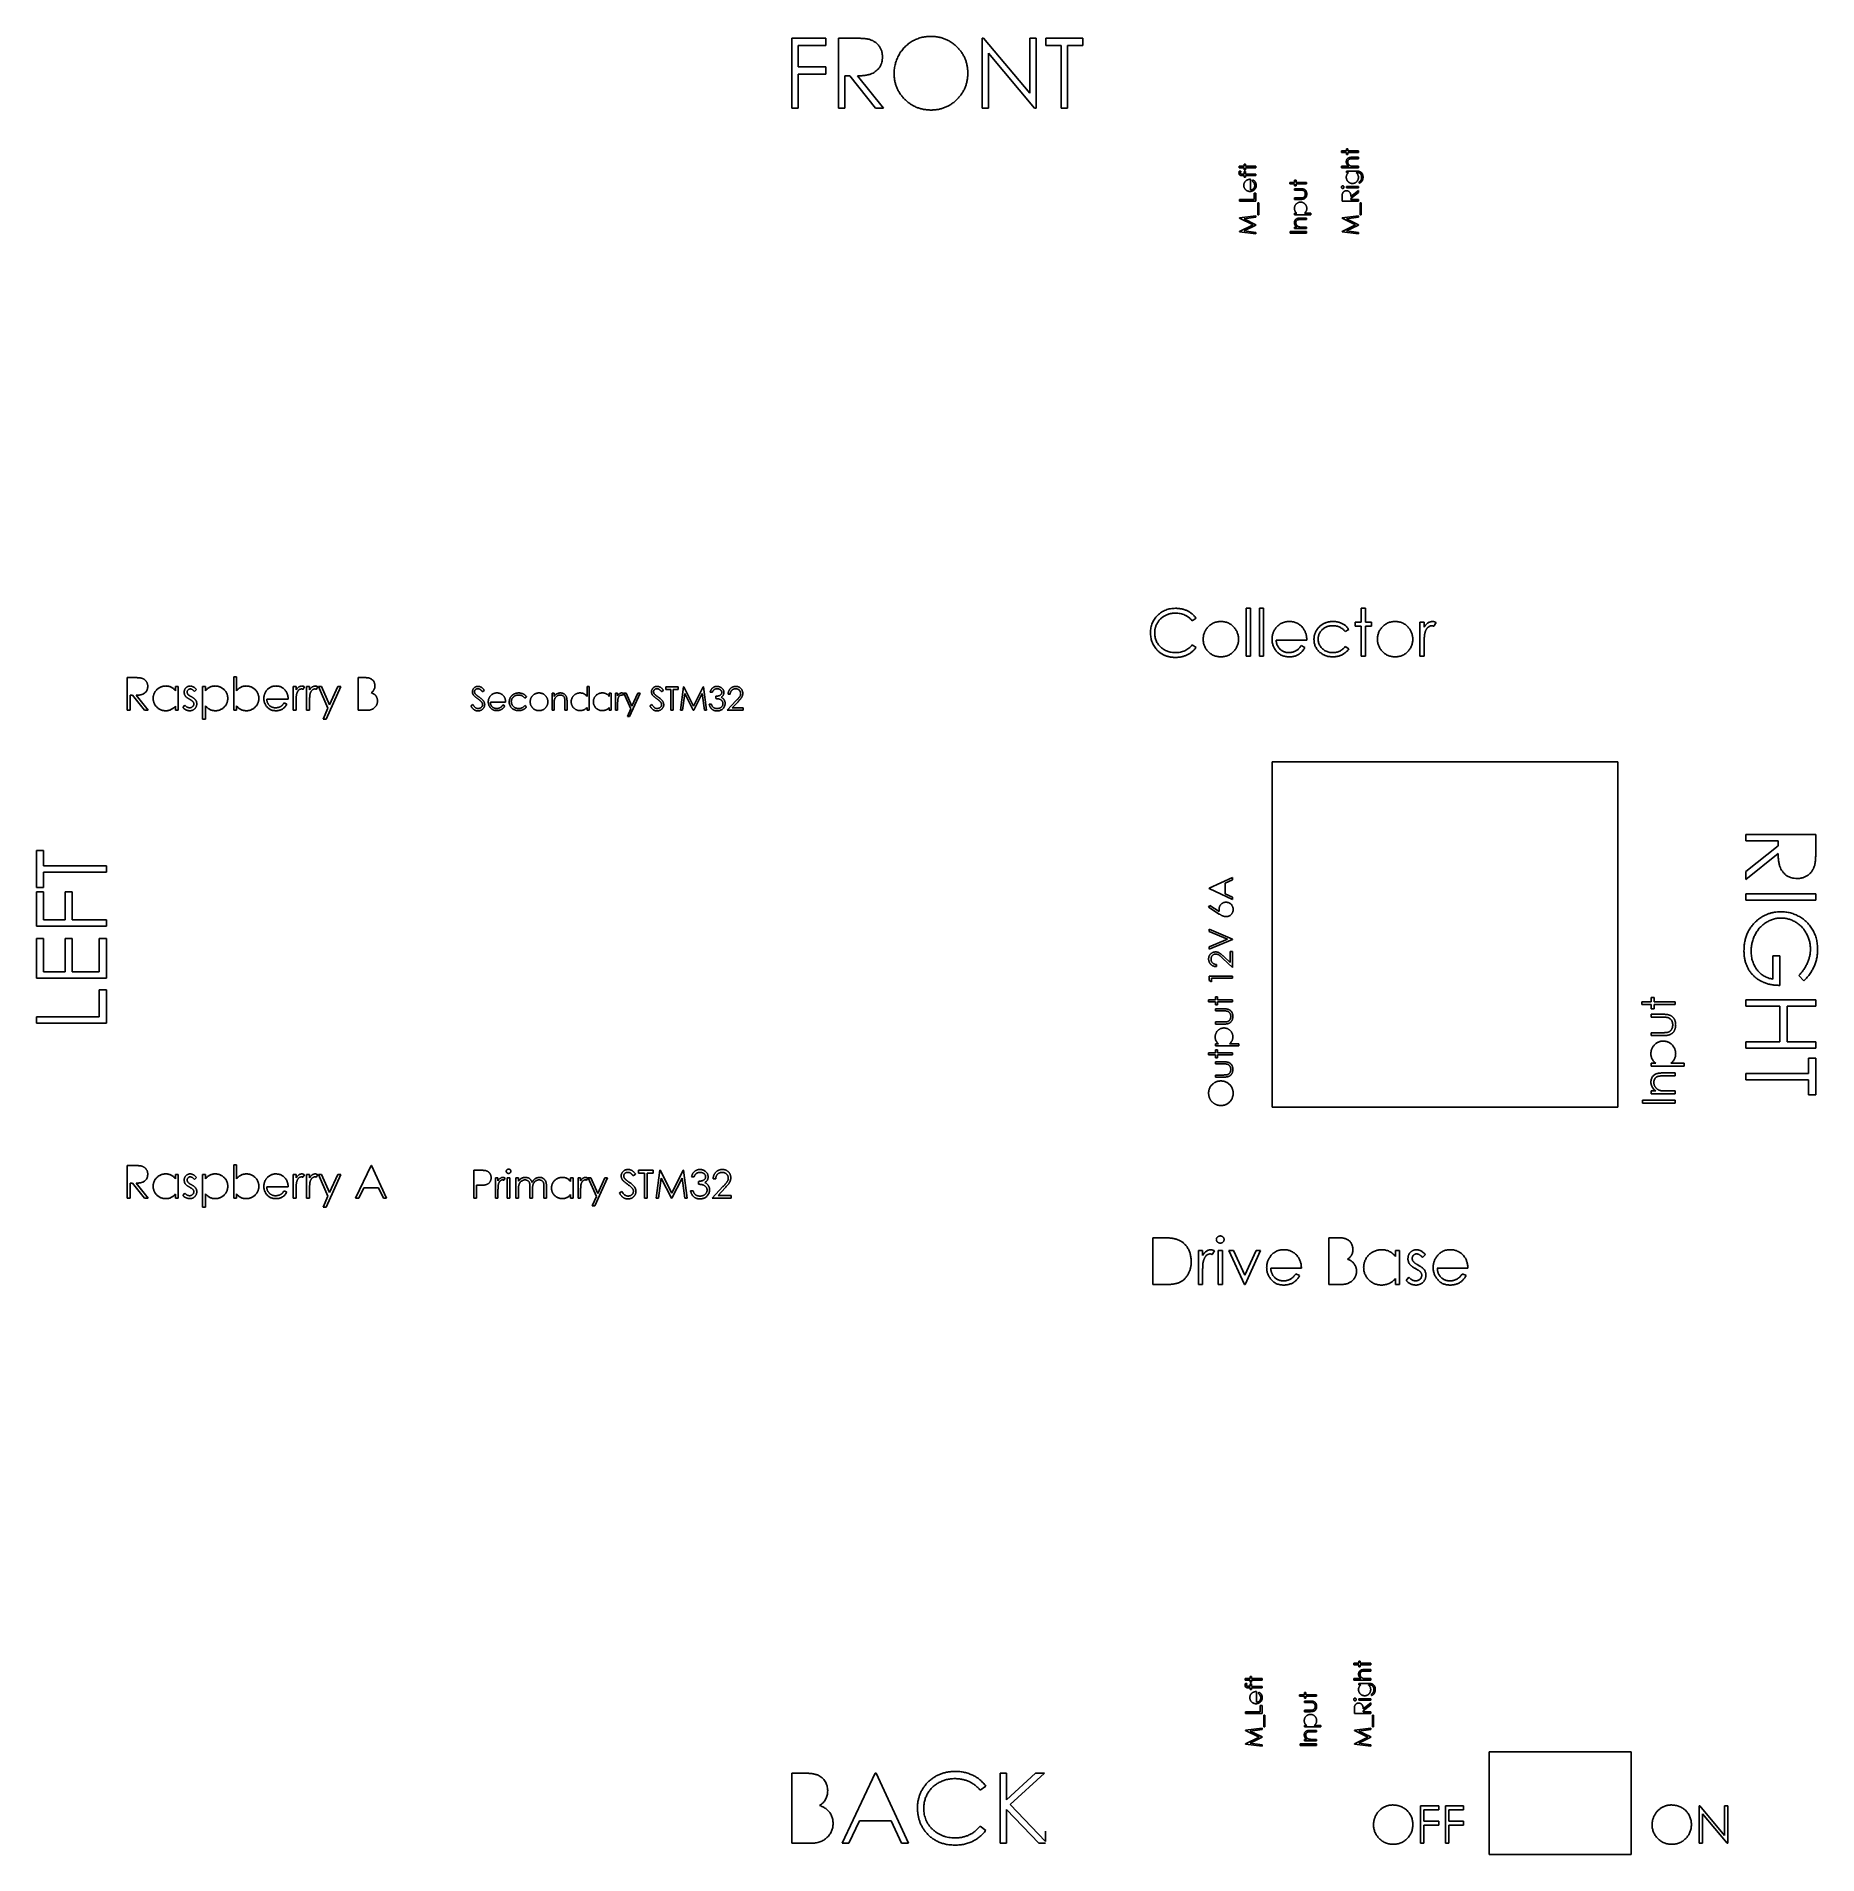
# Model space of a CAD drawing. Header units: millimetres. Extents: x -216 to 166, y 2 to 391.
import ezdxf

# ---------------------------------------------------------------- set-up
doc = ezdxf.new("R2010")
doc.units = ezdxf.units.MM

msp = doc.modelspace()

# ---------------------------------------------------------------- linework, layer by layer
at = {"color": 7, "linetype": 'Continuous', "lineweight": 25}
for p, q in [((-53.85, 375.61), (-53.85, 390.61)), ((-53.85, 390.61), (-46.54, 390.61)), ((-46.54, 390.61), (-46.54, 389.07)), ((-43.85, 375.61), (-43.85, 390.61)), ((-43.85, 390.61), (-40.84, 390.61)), ((-13.08, 375.61), (-13.08, 390.61)), ((-13.08, 390.61), (-12.79, 390.61)), ((-12.79, 390.61), (-2.88, 378.8)), ((-2.88, 378.8), (-2.88, 390.61)), ((-2.88, 390.61), (-1.54, 390.61)), ((-1.54, 390.61), (-1.54, 375.61)), ((0.58, 389.07), (0.58, 390.61)), ((0.58, 390.61), (8.46, 390.61)), ((8.46, 390.61), (8.46, 389.07)), ((-46.54, 389.07), (-52.5, 389.07)), ((-52.5, 389.07), (-52.5, 384.45)), ((-1.84, 375.61), (-11.73, 387.39)), ((-11.73, 387.39), (-11.73, 375.61)), ((3.85, 389.07), (0.58, 389.07)), ((3.85, 375.61), (3.85, 389.07)), ((8.46, 389.07), (5.19, 389.07)), ((5.19, 389.07), (5.19, 375.61)), ((-52.5, 384.45), (-46.54, 384.45)), ((-46.54, 382.92), (-52.5, 382.92)), ((-52.5, 382.92), (-52.5, 375.61)), ((-46.54, 384.45), (-46.54, 382.92)), ((-41.41, 382.53), (-42.5, 382.53)), ((-42.5, 382.53), (-42.5, 375.61)), ((-35.89, 375.61), (-41.41, 382.53)), ((-39.74, 382.53), (-34.23, 375.61)), ((-52.5, 375.61), (-53.85, 375.61)), ((-42.5, 375.61), (-43.85, 375.61)), ((-34.23, 375.61), (-35.89, 375.61)), ((-11.73, 375.61), (-13.08, 375.61)), ((-1.54, 375.61), (-1.84, 375.61)), ((5.19, 375.61), (3.85, 375.61)), ((63.89, 366.14), (63.89, 366.45)), ((63.89, 366.45), (64.92, 366.45)), ((64.92, 366.14), (63.89, 366.14)), ((64.92, 366.45), (64.92, 366.9)), ((64.92, 366.9), (65.24, 366.9)), ((64.92, 365.69), (64.92, 366.14)), ((65.24, 366.9), (65.24, 366.45)), ((65.24, 366.45), (67.48, 366.45)), ((67.48, 366.14), (65.24, 366.14)), ((65.24, 366.14), (65.24, 365.69)), ((67.48, 366.45), (67.48, 366.14)), ((41.96, 362.86), (41.96, 363.18)), ((41.96, 363.18), (42.99, 363.18)), ((42.99, 362.86), (41.96, 362.86)), ((41.98, 362.1), (42.3, 362.1)), ((42.99, 363.18), (42.99, 363.62)), ((42.99, 363.62), (43.3, 363.62)), ((42.99, 362.41), (42.99, 362.86)), ((43.3, 362.41), (42.99, 362.41)), ((42.99, 361.52), (42.99, 362.05)), ((42.99, 362.05), (43.3, 362.05)), ((43.3, 363.62), (43.3, 363.18)), ((43.3, 363.18), (45.55, 363.18)), ((45.55, 362.86), (43.3, 362.86)), ((43.3, 362.86), (43.3, 362.41)), ((43.3, 362.05), (43.3, 361.52)), ((45.55, 363.18), (45.55, 362.86)), ((63.89, 362.86), (63.89, 363.18)), ((63.89, 363.18), (65.41, 363.18)), ((67.48, 362.86), (63.89, 362.86)), ((65.24, 365.69), (64.92, 365.69)), ((64.92, 361.83), (64.92, 362.14)), ((64.92, 362.14), (66.95, 362.14)), ((66.18, 365.1), (67.48, 365.1)), ((67.48, 364.79), (66.28, 364.79)), ((66.56, 363.18), (67.48, 363.18)), ((67.48, 365.1), (67.48, 364.79)), ((67.48, 363.18), (67.48, 362.86)), ((42.99, 361.2), (42.58, 361.2)), ((42.63, 361.52), (42.99, 361.52)), ((42.99, 360.84), (42.99, 361.2)), ((43.3, 360.84), (42.99, 360.84)), ((43.3, 361.52), (45.55, 361.51)), ((45.55, 361.2), (43.3, 361.2)), ((43.3, 361.2), (43.3, 360.84)), ((44.34, 360.39), (44.34, 358.1)), ((44.74, 359.98), (44.89, 360.26)), ((45.55, 361.51), (45.55, 361.2)), ((52.79, 359.41), (52.79, 359.72)), ((52.79, 359.72), (53.82, 359.72)), ((53.82, 359.41), (52.79, 359.41)), ((53.82, 359.72), (53.82, 360.17)), ((53.82, 360.17), (54.14, 360.17)), ((53.82, 358.96), (53.82, 359.41)), ((54.14, 358.96), (53.82, 358.96)), ((53.82, 358.06), (53.82, 358.37)), ((53.82, 358.37), (55.07, 358.37)), ((54.14, 360.17), (54.14, 359.72)), ((54.14, 359.72), (56.38, 359.72)), ((56.38, 359.41), (54.14, 359.41)), ((54.14, 359.41), (54.14, 358.96)), ((56.38, 359.72), (56.38, 359.41)), ((65.37, 361.83), (64.92, 361.83)), ((64.92, 358.55), (64.92, 358.87)), ((64.92, 358.87), (67.48, 358.87)), ((67.48, 358.55), (64.92, 358.55)), ((67.12, 361.83), (66.99, 361.83)), ((67.48, 358.87), (67.48, 358.55)), ((67.66, 359.54), (67.66, 359.85)), ((42.05, 355.73), (42.05, 356.04)), ((42.05, 356.04), (45.19, 356.04)), ((45.55, 355.73), (42.05, 355.73)), ((45.19, 356.04), (45.19, 357.39)), ((45.19, 357.39), (45.55, 357.39)), ((45.55, 357.39), (45.55, 355.73)), ((45.91, 352.81), (45.91, 355.32)), ((45.91, 355.32), (46.13, 355.32)), ((46.13, 355.32), (46.13, 352.81)), ((55.01, 358.06), (53.82, 358.06)), ((53.82, 356.09), (53.82, 356.4)), ((53.82, 356.4), (55.01, 356.4)), ((55.05, 356.09), (53.82, 356.09)), ((63.98, 355.73), (63.98, 356.43)), ((67.48, 355.73), (63.98, 355.73)), ((65.87, 356.68), (67.48, 357.97)), ((67.48, 357.58), (65.87, 356.3)), ((65.87, 356.3), (65.87, 356.04)), ((65.87, 356.04), (67.48, 356.04)), ((67.48, 357.97), (67.48, 357.58)), ((67.48, 356.04), (67.48, 355.73)), ((67.84, 352.81), (67.84, 355.32)), ((67.84, 355.32), (68.07, 355.32)), ((68.07, 355.32), (68.07, 352.81)), ((42.05, 352.12), (45.55, 352.59)), ((42.05, 352.08), (42.05, 352.12)), ((44.92, 350.63), (42.05, 352.08)), ((42.05, 349.19), (44.92, 350.63)), ((45.55, 350.6), (43.02, 349.33)), ((45.55, 352.27), (43.03, 351.93)), ((43.03, 351.93), (45.55, 350.67)), ((45.55, 352.59), (45.55, 352.27)), ((45.55, 350.67), (45.55, 350.6)), ((46.13, 352.81), (45.91, 352.81)), ((53.82, 352.81), (53.82, 353.12)), ((53.82, 353.12), (54.3, 353.12)), ((57.32, 352.81), (53.82, 352.81)), ((55.07, 352.09), (56.38, 352.09)), ((56.38, 351.78), (55.18, 351.78)), ((55.92, 353.12), (57.32, 353.12)), ((56.38, 352.09), (56.38, 351.78)), ((57.32, 353.12), (57.32, 352.81)), ((63.98, 352.12), (67.48, 352.59)), ((63.98, 352.08), (63.98, 352.12)), ((66.85, 350.63), (63.98, 352.08)), ((63.98, 349.19), (66.85, 350.63)), ((67.48, 352.27), (64.96, 351.93)), ((64.96, 351.93), (67.48, 350.67)), ((67.48, 350.6), (64.96, 349.33)), ((67.48, 352.59), (67.48, 352.27)), ((67.48, 350.67), (67.48, 350.6)), ((68.07, 352.81), (67.84, 352.81)), ((42.05, 349.14), (42.05, 349.19)), ((45.55, 348.68), (42.05, 349.14)), ((43.02, 349.33), (45.55, 349)), ((45.55, 349), (45.55, 348.68)), ((52.88, 348.86), (52.88, 349.18)), ((52.88, 349.18), (56.38, 349.18)), ((56.38, 348.86), (52.88, 348.86)), ((53.82, 349.85), (53.82, 350.16)), ((53.82, 350.16), (54.28, 350.16)), ((56.38, 349.85), (53.82, 349.85)), ((55.46, 350.16), (56.38, 350.16)), ((56.38, 350.16), (56.38, 349.85)), ((56.38, 349.18), (56.38, 348.86)), ((63.98, 349.14), (63.98, 349.19)), ((67.48, 348.68), (63.98, 349.14)), ((64.96, 349.33), (67.48, 349)), ((67.48, 349), (67.48, 348.68)), ((32.71, 266.45), (31.92, 265.84)), ((43.47, 258.28), (43.47, 268.54)), ((43.47, 268.54), (44.37, 268.54)), ((44.37, 268.54), (44.37, 258.28)), ((46.3, 258.28), (46.3, 268.54)), ((46.3, 268.54), (47.19, 268.54)), ((47.19, 268.54), (47.19, 258.28)), ((66.81, 264.69), (66.81, 265.59)), ((66.81, 265.59), (68.09, 265.59)), ((68.09, 265.59), (68.09, 268.54)), ((68.09, 268.54), (68.99, 268.54)), ((68.99, 268.54), (68.99, 265.59)), ((68.99, 265.59), (70.27, 265.59)), ((70.27, 265.59), (70.27, 264.69)), ((80.65, 258.28), (80.65, 265.59)), ((80.65, 265.59), (81.55, 265.59)), ((81.55, 265.59), (81.55, 264.51)), ((84.12, 265.47), (83.62, 264.69)), ((56.42, 261.74), (49.89, 261.74)), ((65.4, 264), (64.65, 263.54)), ((68.09, 264.69), (66.81, 264.69)), ((68.09, 258.28), (68.09, 264.69)), ((70.27, 264.69), (68.99, 264.69)), ((68.99, 264.69), (68.99, 258.28)), ((31.92, 260.72), (32.71, 260.12)), ((44.37, 258.28), (43.47, 258.28)), ((47.19, 258.28), (46.3, 258.28)), ((55.24, 260.59), (56.04, 260.17)), ((64.65, 260.33), (65.4, 259.84)), ((68.99, 258.28), (68.09, 258.28)), ((81.55, 258.28), (80.65, 258.28)), ((81.55, 260.74), (81.55, 258.28)), ((-196.12, 246.7), (-196.12, 253.7)), ((-196.12, 253.7), (-194.72, 253.7)), ((-173.32, 246.7), (-173.32, 253.88)), ((-173.32, 253.88), (-172.69, 253.88)), ((-172.69, 253.88), (-172.69, 250.89)), ((-146.67, 246.7), (-146.67, 253.7)), ((-146.67, 253.7), (-145.3, 253.7)), ((-194.98, 249.93), (-195.49, 249.93)), ((-195.49, 249.93), (-195.49, 246.7)), ((-192.41, 246.7), (-194.98, 249.93)), ((-194.2, 249.93), (-191.63, 246.7)), ((-185.8, 251.82), (-185.17, 251.82)), ((-185.8, 250.87), (-185.8, 251.82)), ((-185.17, 251.82), (-185.17, 246.7)), ((-181.31, 251.18), (-181.74, 250.74)), ((-179.96, 244.82), (-179.96, 251.82)), ((-179.96, 251.82), (-179.33, 251.82)), ((-179.33, 251.82), (-179.33, 250.87)), ((-160.58, 246.7), (-160.58, 251.82)), ((-160.58, 251.82), (-159.95, 251.82)), ((-159.95, 251.82), (-159.95, 251.06)), ((-158.16, 251.73), (-158.5, 251.19)), ((-157.71, 246.7), (-157.71, 251.82)), ((-157.71, 251.82), (-157.08, 251.82)), ((-157.08, 251.82), (-157.08, 251.06)), ((-155.28, 251.73), (-155.63, 251.19)), ((-153.13, 247.14), (-155.19, 251.82)), ((-155.19, 251.82), (-154.52, 251.82)), ((-154.52, 251.82), (-152.78, 247.9)), ((-150.35, 251.82), (-153.49, 244.82)), ((-152.78, 247.9), (-151.03, 251.82)), ((-151.03, 251.82), (-150.35, 251.82)), ((-119.65, 250.98), (-120.05, 250.67)), ((-110.61, 249.56), (-110.98, 249.33)), ((-105.16, 246.7), (-105.16, 250.35)), ((-105.16, 250.35), (-104.71, 250.35)), ((-104.71, 250.35), (-104.71, 249.69)), ((-97.66, 251.83), (-97.21, 251.83)), ((-97.66, 249.65), (-97.66, 251.83)), ((-97.21, 251.83), (-97.21, 246.7)), ((-92.92, 250.35), (-92.47, 250.35)), ((-92.92, 249.68), (-92.92, 250.35)), ((-92.47, 250.35), (-92.47, 246.7)), ((-91.57, 246.7), (-91.57, 250.35)), ((-91.57, 250.35), (-91.12, 250.35)), ((-91.12, 250.35), (-91.12, 249.82)), ((-89.84, 250.29), (-90.09, 249.9)), ((-88.3, 247.01), (-89.77, 250.35)), ((-89.77, 250.35), (-89.29, 250.35)), ((-89.29, 250.35), (-88.05, 247.56)), ((-86.31, 250.35), (-88.56, 245.35)), ((-88.05, 247.56), (-86.8, 250.35)), ((-86.8, 250.35), (-86.31, 250.35)), ((-81.31, 250.98), (-81.72, 250.67)), ((-80.8, 251.19), (-80.8, 251.7)), ((-80.8, 251.7), (-78.17, 251.7)), ((-79.71, 251.19), (-80.8, 251.19)), ((-79.71, 246.7), (-79.71, 251.19)), ((-78.17, 251.19), (-79.26, 251.19)), ((-79.26, 251.19), (-79.26, 246.7)), ((-78.17, 251.7), (-78.17, 251.19)), ((-77.66, 246.7), (-77, 251.7)), ((-76.73, 250.31), (-77.21, 246.7)), ((-77, 251.7), (-76.94, 251.7)), ((-76.94, 251.7), (-74.87, 247.6)), ((-74.92, 246.7), (-76.73, 250.31)), ((-74.87, 247.6), (-72.81, 251.7)), ((-73.01, 250.3), (-74.82, 246.7)), ((-72.53, 246.7), (-73.01, 250.3)), ((-72.81, 251.7), (-72.75, 251.7)), ((-72.75, 251.7), (-72.08, 246.7)), ((-70.86, 250.55), (-71.31, 250.55)), ((-70.1, 249.2), (-70.1, 249.71)), ((-67.02, 250.16), (-67.47, 250.16)), ((-195.49, 246.7), (-196.12, 246.7)), ((-191.63, 246.7), (-192.41, 246.7)), ((-185.8, 246.7), (-185.8, 247.58)), ((-185.17, 246.7), (-185.8, 246.7)), ((-184.18, 247.3), (-183.76, 247.78)), ((-179.33, 247.63), (-179.33, 244.82)), ((-172.69, 246.7), (-173.32, 246.7)), ((-172.69, 247.65), (-172.69, 246.7)), ((-161.66, 249.12), (-166.23, 249.12)), ((-162.48, 248.32), (-161.92, 248.02)), ((-159.95, 246.7), (-160.58, 246.7)), ((-159.95, 248.42), (-159.95, 246.7)), ((-157.08, 246.7), (-157.71, 246.7)), ((-157.08, 248.42), (-157.08, 246.7)), ((-154.17, 244.82), (-153.13, 247.14)), ((-144.78, 246.7), (-146.67, 246.7)), ((-122.53, 247.66), (-122.11, 247.92)), ((-115.1, 248.43), (-118.36, 248.43)), ((-115.69, 247.85), (-115.29, 247.64)), ((-110.98, 247.73), (-110.61, 247.48)), ((-104.71, 246.7), (-105.16, 246.7)), ((-104.71, 248.02), (-104.71, 246.7)), ((-102.4, 246.7), (-102.4, 248.42)), ((-101.95, 246.7), (-102.4, 246.7)), ((-101.95, 248.57), (-101.95, 246.7)), ((-97.66, 246.7), (-97.66, 247.33)), ((-97.21, 246.7), (-97.66, 246.7)), ((-92.92, 246.7), (-92.92, 247.33)), ((-92.47, 246.7), (-92.92, 246.7)), ((-91.12, 246.7), (-91.57, 246.7)), ((-91.12, 247.93), (-91.12, 246.7)), ((-89.04, 245.35), (-88.3, 247.01)), ((-88.56, 245.35), (-89.04, 245.35)), ((-84.2, 247.66), (-83.78, 247.92)), ((-79.26, 246.7), (-79.71, 246.7)), ((-77.21, 246.7), (-77.66, 246.7)), ((-74.82, 246.7), (-74.92, 246.7)), ((-72.08, 246.7), (-72.53, 246.7)), ((-71.51, 248.05), (-71.06, 248.05)), ((-67.66, 246.7), (-65.72, 248.77)), ((-64.26, 246.7), (-67.66, 246.7)), ((-65.34, 248.55), (-66.59, 247.21)), ((-66.59, 247.21), (-64.26, 247.21)), ((-64.26, 247.21), (-64.26, 246.7)), ((-179.33, 244.82), (-179.96, 244.82)), ((-153.49, 244.82), (-154.17, 244.82)), ((49, 235.7), (49, 161.7)), ((123, 235.7), (49, 235.7)), ((123, 161.7), (123, 235.7)), ((150.41, 220.12), (165.41, 220.12)), ((150.41, 218.77), (150.41, 220.12)), ((157.33, 218.77), (150.41, 218.77)), ((157.33, 217.68), (157.33, 218.77)), ((165.41, 220.12), (165.41, 217.12)), ((-215.56, 208.78), (-215.56, 216.67)), ((-215.56, 216.67), (-214.02, 216.67)), ((-214.02, 216.67), (-214.02, 213.4)), ((150.41, 212.17), (157.33, 217.68)), ((157.33, 216.01), (150.41, 210.5)), ((-214.02, 213.4), (-200.56, 213.4)), ((-214.02, 212.05), (-214.02, 208.78)), ((-200.56, 212.05), (-214.02, 212.05)), ((-200.56, 213.4), (-200.56, 212.05)), ((35.53, 208.62), (40.53, 210.93)), ((40.53, 210.44), (38.93, 209.7)), ((40.53, 210.93), (40.53, 210.44)), ((150.41, 210.5), (150.41, 212.17)), ((-214.02, 208.78), (-215.56, 208.78)), ((-215.56, 200.52), (-215.56, 207.82)), ((-215.56, 207.82), (-214.02, 207.82)), ((-214.02, 207.82), (-214.02, 201.86)), ((-209.41, 201.86), (-209.41, 207.82)), ((-209.41, 207.82), (-207.87, 207.82)), ((-207.87, 207.82), (-207.87, 201.86)), ((35.53, 208.56), (35.53, 208.62)), ((40.53, 206.19), (35.53, 208.56)), ((38.93, 209.7), (38.93, 207.44)), ((38.93, 207.44), (40.53, 206.68)), ((40.53, 206.68), (40.53, 206.19)), ((150.41, 207.42), (165.41, 207.42)), ((150.41, 206.08), (150.41, 207.42)), ((165.41, 207.42), (165.41, 206.08)), ((35.4, 204.58), (35.68, 204.93)), ((37.69, 203.09), (35.4, 204.58)), ((35.68, 204.93), (37.7, 203.61)), ((165.41, 206.08), (150.41, 206.08)), ((-200.56, 200.52), (-215.56, 200.52)), ((-214.02, 201.86), (-209.41, 201.86)), ((-207.87, 201.86), (-200.56, 201.86)), ((-200.56, 201.86), (-200.56, 200.52)), ((35.53, 199.36), (35.53, 199.84)), ((35.53, 199.84), (40.53, 197.73)), ((39.47, 197.69), (35.53, 199.36)), ((-215.56, 189.36), (-215.56, 197.82)), ((-215.56, 197.82), (-214.02, 197.82)), ((-214.02, 197.82), (-214.02, 190.71)), ((-209.41, 190.71), (-209.41, 197.82)), ((-209.41, 197.82), (-207.87, 197.82)), ((-207.87, 197.82), (-207.87, 190.71)), ((-202.1, 190.71), (-202.1, 197.82)), ((-202.1, 197.82), (-200.56, 197.82)), ((-200.56, 197.82), (-200.56, 189.36)), ((35.53, 196.03), (39.47, 197.69)), ((40.53, 197.66), (35.53, 195.55)), ((35.53, 195.55), (35.53, 196.03)), ((40.02, 192.71), (40.02, 195.03)), ((40.02, 195.03), (40.53, 195.03)), ((40.53, 197.73), (40.53, 197.66)), ((40.53, 195.03), (40.53, 191.64)), ((37.07, 192.28), (37.07, 191.83)), ((40.53, 191.64), (38.46, 193.57)), ((38.68, 193.96), (40.02, 192.71)), ((156.18, 189.16), (156.18, 194.16)), ((156.18, 194.16), (157.72, 194.16)), ((157.72, 194.16), (157.72, 187.81)), ((-200.56, 189.36), (-215.56, 189.36)), ((-214.02, 190.71), (-209.41, 190.71)), ((-207.87, 190.71), (-202.1, 190.71)), ((-202.1, 181.09), (-202.1, 186.86)), ((-202.1, 186.86), (-200.56, 186.86)), ((-200.56, 186.86), (-200.56, 179.75)), ((35.53, 188.85), (35.53, 189.78)), ((35.53, 189.78), (40.53, 189.78)), ((36.05, 188.56), (35.53, 188.85)), ((40.53, 189.33), (36.05, 189.33)), ((36.05, 189.33), (36.05, 188.56)), ((40.53, 189.78), (40.53, 189.33)), ((162.85, 188.77), (161.76, 189.92)), ((35.4, 184.26), (35.4, 184.71)), ((35.4, 184.71), (36.88, 184.71)), ((36.88, 184.26), (35.4, 184.26)), ((36.88, 184.71), (36.88, 185.35)), ((36.88, 185.35), (37.33, 185.35)), ((36.88, 183.62), (36.88, 184.26)), ((37.33, 183.62), (36.88, 183.62)), ((37.33, 185.35), (37.33, 184.71)), ((37.33, 184.71), (40.53, 184.71)), ((40.53, 184.26), (37.33, 184.26)), ((37.33, 184.26), (37.33, 183.62)), ((40.53, 184.71), (40.53, 184.26)), ((128.13, 183.69), (128.13, 184.32)), ((128.13, 184.32), (130.19, 184.32)), ((130.19, 183.69), (128.13, 183.69)), ((130.19, 184.32), (130.19, 185.21)), ((130.19, 185.21), (130.82, 185.21)), ((130.19, 182.79), (130.19, 183.69)), ((130.82, 185.21), (130.82, 184.32)), ((130.82, 184.32), (135.31, 184.32)), ((135.31, 183.69), (130.82, 183.69)), ((130.82, 183.69), (130.82, 182.79)), ((135.31, 184.32), (135.31, 183.69)), ((150.41, 184.73), (165.41, 184.73)), ((150.41, 183.39), (150.41, 184.73)), ((157.72, 183.39), (150.41, 183.39)), ((157.72, 175.69), (157.72, 183.39)), ((165.41, 183.39), (159.26, 183.39)), ((159.26, 183.39), (159.26, 175.69)), ((165.41, 184.73), (165.41, 183.39)), ((-215.56, 179.75), (-215.56, 181.09)), ((-215.56, 181.09), (-202.1, 181.09)), ((-200.56, 179.75), (-215.56, 179.75)), ((36.88, 182.34), (36.88, 182.79)), ((36.88, 182.79), (38.66, 182.79)), ((38.57, 182.34), (36.88, 182.34)), ((36.88, 179.52), (36.88, 179.97)), ((36.88, 179.97), (38.57, 179.97)), ((38.62, 179.52), (36.88, 179.52)), ((130.82, 182.79), (130.19, 182.79)), ((130.19, 180.99), (130.19, 181.62)), ((130.19, 181.62), (132.68, 181.62)), ((132.57, 180.99), (130.19, 180.99)), ((36.88, 174.84), (36.88, 175.29)), ((36.88, 175.29), (37.55, 175.29)), ((39.87, 175.29), (41.88, 175.29)), ((41.88, 175.29), (41.88, 174.84)), ((130.19, 177.05), (130.19, 177.67)), ((130.19, 177.67), (132.57, 177.67)), ((132.64, 177.05), (130.19, 177.05)), ((150.41, 174.35), (150.41, 175.69)), ((150.41, 175.69), (157.72, 175.69)), ((159.26, 175.69), (165.41, 175.69)), ((165.41, 175.69), (165.41, 174.35)), ((35.4, 172.92), (35.4, 173.37)), ((35.4, 173.37), (36.88, 173.37)), ((36.88, 172.92), (35.4, 172.92)), ((41.88, 174.84), (36.88, 174.84)), ((36.88, 173.37), (36.88, 174.01)), ((36.88, 174.01), (37.33, 174.01)), ((36.88, 172.28), (36.88, 172.92)), ((37.33, 172.28), (36.88, 172.28)), ((36.88, 170.99), (36.88, 171.44)), ((36.88, 171.44), (38.66, 171.44)), ((37.33, 174.01), (37.33, 173.37)), ((37.33, 173.37), (40.53, 173.37)), ((40.53, 172.92), (37.33, 172.92)), ((37.33, 172.92), (37.33, 172.28)), ((40.53, 173.37), (40.53, 172.92)), ((165.41, 174.35), (150.41, 174.35)), ((163.87, 168.96), (163.87, 172.23)), ((163.87, 172.23), (165.41, 172.23)), ((165.41, 172.23), (165.41, 164.35)), ((38.57, 170.99), (36.88, 170.99)), ((36.88, 168.17), (36.88, 168.62)), ((36.88, 168.62), (38.57, 168.62)), ((38.62, 168.17), (36.88, 168.17)), ((130.19, 170.49), (130.19, 171.12)), ((130.19, 171.12), (131.14, 171.12)), ((137.19, 170.49), (130.19, 170.49)), ((132.7, 169.06), (135.31, 169.06)), ((135.31, 168.43), (132.9, 168.43)), ((134.38, 171.12), (137.19, 171.12)), ((135.31, 169.06), (135.31, 168.43)), ((137.19, 171.12), (137.19, 170.49)), ((150.41, 167.62), (150.41, 168.96)), ((150.41, 168.96), (163.87, 168.96)), ((163.87, 167.62), (150.41, 167.62)), ((163.87, 164.35), (163.87, 167.62)), ((130.19, 164.57), (130.19, 165.2)), ((130.19, 165.2), (131.12, 165.2)), ((135.31, 164.57), (130.19, 164.57)), ((133.46, 165.2), (135.31, 165.2)), ((135.31, 165.2), (135.31, 164.57)), ((165.41, 164.35), (163.87, 164.35)), ((49, 161.7), (123, 161.7)), ((128.31, 162.6), (128.31, 163.23)), ((128.31, 163.23), (135.31, 163.23)), ((135.31, 162.6), (128.31, 162.6)), ((135.31, 163.23), (135.31, 162.6)), ((-196.12, 142.24), (-196.12, 149.24)), ((-196.12, 149.24), (-194.72, 149.24)), ((-173.32, 142.24), (-173.32, 149.42)), ((-173.32, 149.42), (-172.69, 149.42)), ((-172.69, 149.42), (-172.69, 146.42)), ((-147.21, 142.24), (-143.89, 149.24)), ((-143.89, 149.24), (-143.8, 149.24)), ((-143.8, 149.24), (-140.57, 142.24)), ((-121.89, 142.24), (-121.89, 148.24)), ((-121.89, 148.24), (-120.71, 148.24)), ((-86.66, 147.62), (-86.66, 148.24)), ((-86.66, 148.24), (-83.51, 148.24)), ((-83.51, 148.24), (-83.51, 147.62)), ((-82.89, 142.24), (-82.1, 148.24)), ((-82.1, 148.24), (-82.02, 148.24)), ((-82.02, 148.24), (-79.54, 143.31)), ((-79.54, 143.31), (-77.07, 148.24)), ((-77.07, 148.24), (-76.99, 148.24)), ((-76.99, 148.24), (-76.2, 142.24)), ((-194.98, 145.47), (-195.49, 145.47)), ((-195.49, 145.47), (-195.49, 142.24)), ((-192.41, 142.24), (-194.98, 145.47)), ((-194.2, 145.47), (-191.63, 142.24)), ((-185.8, 147.35), (-185.17, 147.35)), ((-185.8, 146.41), (-185.8, 147.35)), ((-185.17, 147.35), (-185.17, 142.24)), ((-181.31, 146.71), (-181.74, 146.27)), ((-179.96, 140.35), (-179.96, 147.35)), ((-179.96, 147.35), (-179.33, 147.35)), ((-179.33, 147.35), (-179.33, 146.41)), ((-161.66, 144.66), (-166.23, 144.66)), ((-160.58, 142.24), (-160.58, 147.35)), ((-160.58, 147.35), (-159.95, 147.35)), ((-159.95, 147.35), (-159.95, 146.6)), ((-158.16, 147.27), (-158.5, 146.72)), ((-157.71, 142.24), (-157.71, 147.35)), ((-157.71, 147.35), (-157.08, 147.35)), ((-157.08, 147.35), (-157.08, 146.6)), ((-155.28, 147.27), (-155.63, 146.72)), ((-153.13, 142.67), (-155.19, 147.35)), ((-155.19, 147.35), (-154.52, 147.35)), ((-154.52, 147.35), (-152.78, 143.43)), ((-150.35, 147.35), (-153.49, 140.35)), ((-152.78, 143.43), (-151.03, 147.35)), ((-151.03, 147.35), (-150.35, 147.35)), ((-145.46, 144.48), (-146.52, 142.24)), ((-142.28, 144.48), (-145.46, 144.48)), ((-141.25, 142.24), (-142.28, 144.48)), ((-120.92, 145.01), (-121.35, 145.01)), ((-121.35, 145.01), (-121.35, 142.24)), ((-117.27, 142.24), (-117.27, 146.62)), ((-117.27, 146.62), (-116.74, 146.62)), ((-116.74, 146.62), (-116.74, 145.98)), ((-115.2, 146.55), (-115.49, 146.08)), ((-114.74, 142.24), (-114.74, 146.62)), ((-114.74, 146.62), (-114.2, 146.62)), ((-114.2, 146.62), (-114.2, 142.24)), ((-112.89, 142.24), (-112.89, 146.62)), ((-112.89, 146.62), (-112.35, 146.62)), ((-112.35, 146.62), (-112.35, 145.86)), ((-112.35, 144.08), (-112.35, 142.24)), ((-109.89, 142.24), (-109.89, 144.47)), ((-106.89, 142.24), (-106.89, 144.61)), ((-106.35, 144.61), (-106.35, 142.24)), ((-101.2, 146.62), (-100.66, 146.62)), ((-101.2, 145.81), (-101.2, 146.62)), ((-100.66, 146.62), (-100.66, 142.24)), ((-99.58, 142.24), (-99.58, 146.62)), ((-99.58, 146.62), (-99.04, 146.62)), ((-99.04, 146.62), (-99.04, 145.98)), ((-97.51, 146.55), (-97.8, 146.08)), ((-95.66, 142.61), (-97.43, 146.62)), ((-97.43, 146.62), (-96.85, 146.62)), ((-96.85, 146.62), (-95.36, 143.26)), ((-93.27, 146.62), (-95.97, 140.62)), ((-95.36, 143.26), (-93.86, 146.62)), ((-93.86, 146.62), (-93.27, 146.62)), ((-87.27, 147.37), (-87.76, 147.01)), ((-85.35, 147.62), (-86.66, 147.62)), ((-85.35, 142.24), (-85.35, 147.62)), ((-83.51, 147.62), (-84.81, 147.62)), ((-84.81, 147.62), (-84.81, 142.24)), ((-81.77, 146.56), (-82.35, 142.24)), ((-79.6, 142.24), (-81.77, 146.56)), ((-77.31, 146.55), (-79.48, 142.24)), ((-76.74, 142.24), (-77.31, 146.55)), ((-74.74, 146.85), (-75.27, 146.85)), ((-73.81, 145.24), (-73.81, 145.85)), ((-70.89, 142.24), (-68.56, 144.72)), ((-70.12, 146.39), (-70.66, 146.39)), ((-68.1, 144.45), (-69.61, 142.85)), ((-195.49, 142.24), (-196.12, 142.24)), ((-191.63, 142.24), (-192.41, 142.24)), ((-185.8, 142.24), (-185.8, 143.12)), ((-185.17, 142.24), (-185.8, 142.24)), ((-184.18, 142.84), (-183.76, 143.31)), ((-179.33, 140.35), (-179.96, 140.35)), ((-179.33, 143.16), (-179.33, 140.35)), ((-172.69, 142.24), (-173.32, 142.24)), ((-172.69, 143.18), (-172.69, 142.24)), ((-162.48, 143.85), (-161.92, 143.56)), ((-159.95, 142.24), (-160.58, 142.24)), ((-159.95, 143.96), (-159.95, 142.24)), ((-157.08, 142.24), (-157.71, 142.24)), ((-157.08, 143.96), (-157.08, 142.24)), ((-154.17, 140.35), (-153.13, 142.67)), ((-153.49, 140.35), (-154.17, 140.35)), ((-146.52, 142.24), (-147.21, 142.24)), ((-140.57, 142.24), (-141.25, 142.24)), ((-121.35, 142.24), (-121.89, 142.24)), ((-116.74, 142.24), (-117.27, 142.24)), ((-116.74, 143.71), (-116.74, 142.24)), ((-114.2, 142.24), (-114.74, 142.24)), ((-112.35, 142.24), (-112.89, 142.24)), ((-109.35, 142.24), (-109.89, 142.24)), ((-109.35, 143.94), (-109.35, 142.24)), ((-106.35, 142.24), (-106.89, 142.24)), ((-101.2, 142.24), (-101.2, 143)), ((-100.66, 142.24), (-101.2, 142.24)), ((-99.04, 142.24), (-99.58, 142.24)), ((-99.04, 143.71), (-99.04, 142.24)), ((-96.55, 140.62), (-95.66, 142.61)), ((-95.97, 140.62), (-96.55, 140.62)), ((-90.74, 143.39), (-90.23, 143.7)), ((-84.81, 142.24), (-85.35, 142.24)), ((-82.35, 142.24), (-82.89, 142.24)), ((-79.48, 142.24), (-79.6, 142.24)), ((-76.2, 142.24), (-76.74, 142.24)), ((-75.51, 143.85), (-74.97, 143.85)), ((-66.81, 142.24), (-70.89, 142.24)), ((-69.61, 142.85), (-66.81, 142.85)), ((-66.81, 142.85), (-66.81, 142.24)), ((23.47, 123.78), (23.47, 133.78)), ((23.47, 133.78), (25.49, 133.78)), ((61.17, 123.78), (61.17, 133.78)), ((61.17, 133.78), (63.12, 133.78)), ((33.22, 123.78), (33.22, 131.08)), ((33.22, 131.08), (34.12, 131.08)), ((34.12, 131.08), (34.12, 130.01)), ((36.68, 130.96), (36.19, 130.19)), ((37.45, 123.78), (37.45, 131.08)), ((37.45, 131.08), (38.35, 131.08)), ((38.35, 131.08), (38.35, 123.78)), ((43.09, 123.78), (39.76, 131.08)), ((39.76, 131.08), (40.73, 131.08)), ((40.73, 131.08), (43.15, 125.76)), ((43.15, 125.76), (45.58, 131.08)), ((46.55, 131.08), (43.22, 123.78)), ((45.58, 131.08), (46.55, 131.08)), ((75.4, 131.08), (76.3, 131.08)), ((75.4, 129.73), (75.4, 131.08)), ((76.3, 131.08), (76.3, 123.78)), ((81.81, 130.17), (81.2, 129.55)), ((34.12, 126.23), (34.12, 123.78)), ((55.27, 127.24), (48.73, 127.24)), ((54.09, 126.08), (54.89, 125.67)), ((75.4, 123.78), (75.4, 125.04)), ((77.71, 124.64), (78.3, 125.32)), ((90.91, 127.24), (84.37, 127.24)), ((89.73, 126.08), (90.53, 125.67)), ((26.57, 123.78), (23.47, 123.78)), ((34.12, 123.78), (33.22, 123.78)), ((38.35, 123.78), (37.45, 123.78)), ((43.22, 123.78), (43.09, 123.78)), ((63.87, 123.78), (61.17, 123.78)), ((76.3, 123.78), (75.4, 123.78)), ((67.55, 42.67), (67.55, 43.12)), ((67.55, 43.12), (67.86, 43.12)), ((67.86, 43.12), (67.86, 42.67)), ((43.25, 39.08), (43.25, 39.39)), ((43.25, 39.39), (44.28, 39.39)), ((44.28, 39.08), (43.25, 39.08)), ((44.28, 39.39), (44.28, 39.84)), ((44.28, 39.84), (44.6, 39.84)), ((44.28, 38.63), (44.28, 39.08)), ((44.6, 39.84), (44.6, 39.39)), ((44.6, 39.39), (46.84, 39.39)), ((46.84, 39.08), (44.6, 39.08)), ((44.6, 39.08), (44.6, 38.63)), ((46.84, 39.39), (46.84, 39.08)), ((66.52, 42.36), (66.52, 42.67)), ((66.52, 42.67), (67.55, 42.67)), ((67.55, 42.36), (66.52, 42.36)), ((66.52, 39.08), (66.52, 39.39)), ((66.52, 39.39), (68.03, 39.39)), ((70.11, 39.08), (66.52, 39.08)), ((67.55, 41.91), (67.55, 42.36)), ((67.86, 41.91), (67.55, 41.91)), ((67.86, 42.67), (70.11, 42.67)), ((70.11, 42.36), (67.86, 42.36)), ((67.86, 42.36), (67.86, 41.91)), ((68.8, 41.32), (70.11, 41.32)), ((70.11, 41.01), (68.9, 41.01)), ((69.18, 39.39), (70.11, 39.39)), ((70.11, 42.67), (70.11, 42.36)), ((70.11, 41.32), (70.11, 41.01)), ((70.11, 39.39), (70.11, 39.08)), ((43.27, 38.32), (43.6, 38.32)), ((44.28, 37.42), (43.88, 37.42)), ((43.93, 37.74), (44.28, 37.74)), ((44.6, 38.63), (44.28, 38.63)), ((44.28, 37.74), (44.28, 38.27)), ((44.28, 38.27), (44.6, 38.27)), ((44.28, 37.06), (44.28, 37.42)), ((44.6, 37.06), (44.28, 37.06)), ((44.6, 38.27), (44.6, 37.74)), ((44.6, 37.74), (46.84, 37.73)), ((46.84, 37.42), (44.6, 37.42)), ((44.6, 37.42), (44.6, 37.06)), ((45.63, 36.61), (45.63, 34.32)), ((46.03, 36.2), (46.18, 36.48)), ((46.84, 37.73), (46.84, 37.42)), ((54.9, 35.63), (54.9, 35.94)), ((54.9, 35.94), (55.93, 35.94)), ((55.93, 35.63), (54.9, 35.63)), ((55.93, 35.94), (55.93, 36.39)), ((55.93, 36.39), (56.24, 36.39)), ((55.93, 35.18), (55.93, 35.63)), ((56.24, 35.18), (55.93, 35.18)), ((56.24, 36.39), (56.24, 35.94)), ((56.24, 35.94), (58.49, 35.94)), ((58.49, 35.63), (56.24, 35.63)), ((56.24, 35.63), (56.24, 35.18)), ((58.49, 35.94), (58.49, 35.63)), ((67.55, 38.05), (67.55, 38.36)), ((67.55, 38.36), (69.58, 38.36)), ((68, 38.05), (67.55, 38.05)), ((67.55, 34.77), (67.55, 35.09)), ((67.55, 35.09), (70.11, 35.09)), ((69.75, 38.05), (69.62, 38.05)), ((70.11, 35.09), (70.11, 34.77)), ((70.29, 35.76), (70.29, 36.07)), ((43.34, 31.95), (43.34, 32.26)), ((43.34, 32.26), (46.48, 32.26)), ((46.84, 31.95), (43.34, 31.95)), ((46.48, 32.26), (46.48, 33.61)), ((46.48, 33.61), (46.84, 33.61)), ((46.84, 33.61), (46.84, 31.95)), ((47.2, 29.03), (47.2, 31.54)), ((47.2, 31.54), (47.43, 31.54)), ((47.43, 31.54), (47.43, 29.03)), ((55.93, 34.28), (55.93, 34.59)), ((55.93, 34.59), (57.17, 34.59)), ((57.11, 34.28), (55.93, 34.28)), ((55.93, 32.3), (55.93, 32.62)), ((55.93, 32.62), (57.11, 32.62)), ((57.15, 32.3), (55.93, 32.3)), ((66.61, 31.95), (66.61, 32.65)), ((70.11, 31.95), (66.61, 31.95)), ((70.11, 34.77), (67.55, 34.77)), ((68.49, 32.9), (70.11, 34.19)), ((70.11, 33.8), (68.49, 32.52)), ((68.49, 32.52), (68.49, 32.26)), ((68.49, 32.26), (70.11, 32.26)), ((70.11, 34.19), (70.11, 33.8)), ((70.11, 32.26), (70.11, 31.95)), ((70.47, 29.03), (70.47, 31.54)), ((70.47, 31.54), (70.69, 31.54)), ((70.69, 31.54), (70.69, 29.03)), ((43.34, 28.34), (46.84, 28.8)), ((43.34, 28.29), (43.34, 28.34)), ((46.21, 26.85), (43.34, 28.29)), ((46.84, 28.49), (44.32, 28.15)), ((44.32, 28.15), (46.84, 26.89)), ((46.84, 28.8), (46.84, 28.49)), ((47.43, 29.03), (47.2, 29.03)), ((55.93, 29.03), (55.93, 29.34)), ((55.93, 29.34), (56.4, 29.34)), ((59.43, 29.03), (55.93, 29.03)), ((57.18, 28.31), (58.49, 28.31)), ((58.49, 28), (57.28, 28)), ((58.02, 29.34), (59.43, 29.34)), ((58.49, 28.31), (58.49, 28)), ((59.43, 29.34), (59.43, 29.03)), ((66.61, 28.34), (70.11, 28.8)), ((66.61, 28.29), (66.61, 28.34)), ((69.48, 26.85), (66.61, 28.29)), ((70.11, 28.49), (67.59, 28.15)), ((67.59, 28.15), (70.11, 26.89)), ((70.11, 28.8), (70.11, 28.49)), ((70.69, 29.03), (70.47, 29.03)), ((43.34, 25.41), (46.21, 26.85)), ((43.34, 25.36), (43.34, 25.41)), ((46.84, 24.9), (43.34, 25.36)), ((46.84, 26.82), (44.32, 25.55)), ((44.32, 25.55), (46.84, 25.22)), ((46.84, 26.89), (46.84, 26.82)), ((46.84, 25.22), (46.84, 24.9)), ((54.99, 25.08), (54.99, 25.39)), ((54.99, 25.39), (58.49, 25.39)), ((58.49, 25.08), (54.99, 25.08)), ((55.93, 26.07), (55.93, 26.38)), ((55.93, 26.38), (56.39, 26.38)), ((58.49, 26.07), (55.93, 26.07)), ((57.56, 26.38), (58.49, 26.38)), ((58.49, 26.38), (58.49, 26.07)), ((58.49, 25.39), (58.49, 25.08)), ((66.61, 25.41), (69.48, 26.85)), ((66.61, 25.36), (66.61, 25.41)), ((70.11, 24.9), (66.61, 25.36)), ((70.11, 26.82), (67.58, 25.55)), ((67.58, 25.55), (70.11, 25.22)), ((70.11, 26.89), (70.11, 26.82)), ((70.11, 25.22), (70.11, 24.9)), ((95.5, 23.7), (95.5, 1.7)), ((125.9, 23.7), (95.5, 23.7)), ((125.9, 1.7), (125.9, 23.7)), ((-53.85, 4.13), (-53.85, 19.13)), ((-53.85, 19.13), (-50.92, 19.13)), ((-43.08, 4.13), (-35.96, 19.13)), ((-35.96, 19.13), (-35.77, 19.13)), ((-35.77, 19.13), (-28.85, 4.13)), ((-12.31, 16.37), (-13.49, 15.47)), ((-9.23, 4.13), (-9.23, 19.13)), ((-9.23, 19.13), (-7.88, 19.13)), ((-7.88, 19.13), (-7.88, 13.41)), ((-7.88, 13.41), (-1.63, 19.13)), ((0.29, 19.13), (-7.08, 12.4)), ((-1.63, 19.13), (0.29, 19.13)), ((-7.08, 12.4), (0.5, 4.51)), ((80.77, 4.13), (80.77, 12.13)), ((80.77, 12.13), (84.67, 12.13)), ((84.67, 12.13), (84.67, 11.31)), ((86.11, 4.13), (86.11, 12.13)), ((86.11, 12.13), (90, 12.13)), ((90, 12.13), (90, 11.31)), ((140.41, 4.13), (140.41, 12.13)), ((140.41, 12.13), (140.56, 12.13)), ((140.56, 12.13), (145.85, 5.83)), ((145.85, 5.83), (145.85, 12.13)), ((145.85, 12.13), (146.56, 12.13)), ((146.56, 12.13), (146.56, 4.13)), ((-39.33, 8.93), (-41.61, 4.13)), ((-32.53, 8.93), (-39.33, 8.93)), ((-30.31, 4.13), (-32.53, 8.93)), ((-0.93, 4.13), (-7.88, 11.37)), ((-7.88, 11.37), (-7.88, 4.13)), ((84.67, 11.31), (81.49, 11.31)), ((81.49, 11.31), (81.49, 8.85)), ((81.49, 8.85), (84.67, 8.85)), ((84.67, 8.02), (81.49, 8.02)), ((81.49, 8.02), (81.49, 4.13)), ((84.67, 8.85), (84.67, 8.02)), ((90, 11.31), (86.82, 11.31)), ((86.82, 11.31), (86.82, 8.85)), ((86.82, 8.85), (90, 8.85)), ((90, 8.02), (86.82, 8.02)), ((86.82, 8.02), (86.82, 4.13)), ((90, 8.85), (90, 8.02)), ((146.4, 4.13), (141.13, 10.41)), ((141.13, 10.41), (141.13, 4.13)), ((-49.79, 4.13), (-53.85, 4.13)), ((-41.61, 4.13), (-43.08, 4.13)), ((-28.85, 4.13), (-30.31, 4.13)), ((-13.49, 7.78), (-12.31, 6.89)), ((-7.88, 4.13), (-9.23, 4.13)), ((0.5, 4.13), (-0.93, 4.13)), ((0.5, 6.7), (0.5, 4.51)), ((81.49, 4.13), (80.77, 4.13)), ((86.82, 4.13), (86.11, 4.13)), ((141.13, 4.13), (140.41, 4.13)), ((146.56, 4.13), (146.4, 4.13)), ((95.5, 1.7), (125.9, 1.7))]:
    msp.add_line(p, q, dxfattribs=at)
for points, knots in [([(-40.84, 390.61), (-40.64, 390.61), (-40.26, 390.61), (-39.71, 390.6), (-39.21, 390.58), (-38.76, 390.56), (-38.36, 390.53), (-38.01, 390.5), (-37.71, 390.46), (-37.53, 390.42), (-37.45, 390.4)], [0, 0, 0, 0, 0.176258, 0.338434, 0.484822, 0.617158, 0.734698, 0.837385, 0.926372, 1, 1, 1, 1]), ([(-37.45, 390.4), (-37.34, 390.38), (-37.12, 390.32), (-36.81, 390.21), (-36.51, 390.08), (-36.23, 389.92), (-35.96, 389.75), (-35.71, 389.55), (-35.48, 389.33), (-35.26, 389.08), (-35.06, 388.83), (-34.89, 388.55), (-34.74, 388.26), (-34.63, 387.95), (-34.53, 387.64), (-34.47, 387.3), (-34.43, 386.95), (-34.42, 386.72), (-34.42, 386.6)], [0, 0, 0, 0, 0.064217, 0.127064, 0.188745, 0.249132, 0.309453, 0.369827, 0.43065, 0.492352, 0.554072, 0.61569, 0.676798, 0.738439, 0.801317, 0.865185, 0.931641, 1, 1, 1, 1]), ([(-31.92, 383.04), (-31.92, 383.22), (-31.92, 383.58), (-31.86, 384.1), (-31.78, 384.62), (-31.67, 385.13), (-31.52, 385.63), (-31.34, 386.11), (-31.13, 386.59), (-30.88, 387.06), (-30.61, 387.51), (-30.31, 387.93), (-30, 388.33), (-29.65, 388.7), (-29.28, 389.05), (-28.89, 389.38), (-28.48, 389.68), (-28.04, 389.95), (-27.58, 390.2), (-27.12, 390.41), (-26.64, 390.59), (-26.16, 390.74), (-25.67, 390.85), (-25.16, 390.93), (-24.65, 390.99), (-24.31, 390.99), (-24.13, 390.99)], [0, 0, 0, 0, 0.043209, 0.085873, 0.12812, 0.170152, 0.211918, 0.253753, 0.296006, 0.338443, 0.381015, 0.42282, 0.464089, 0.505126, 0.545975, 0.586985, 0.628339, 0.670084, 0.711992, 0.753039, 0.794049, 0.834886, 0.875498, 0.916547, 0.958004, 1, 1, 1, 1]), ([(-24.13, 390.99), (-23.86, 390.99), (-23.31, 390.97), (-22.51, 390.87), (-21.74, 390.68), (-21.01, 390.44), (-20.31, 390.11), (-19.65, 389.72), (-19.02, 389.26), (-18.44, 388.72), (-17.9, 388.14), (-17.43, 387.52), (-17.04, 386.87), (-16.71, 386.18), (-16.46, 385.46), (-16.29, 384.71), (-16.17, 383.92), (-16.16, 383.39), (-16.15, 383.11)], [0, 0, 0, 0, 0.06657, 0.130749, 0.193413, 0.254989, 0.316114, 0.377262, 0.439401, 0.502971, 0.566525, 0.628231, 0.689091, 0.749345, 0.81017, 0.87161, 0.934869, 1, 1, 1, 1]), ([(-34.42, 386.6), (-34.43, 386.4), (-34.44, 386.01), (-34.56, 385.44), (-34.74, 384.91), (-35, 384.42), (-35.33, 383.98), (-35.73, 383.6), (-36.19, 383.27), (-36.62, 383.05), (-37, 382.9), (-37.31, 382.8), (-37.65, 382.72), (-38.02, 382.65), (-38.41, 382.6), (-38.83, 382.56), (-39.28, 382.54), (-39.58, 382.53), (-39.74, 382.53)], [0, 0, 0, 0, 0.07878, 0.153721, 0.226714, 0.299191, 0.37119, 0.443006, 0.516689, 0.593217, 0.633873, 0.676989, 0.7229, 0.771959, 0.824211, 0.879379, 0.937948, 1, 1, 1, 1]), ([(-24.01, 375.22), (-24.29, 375.23), (-24.82, 375.24), (-25.61, 375.36), (-26.36, 375.53), (-27.09, 375.78), (-27.78, 376.11), (-28.43, 376.5), (-29.06, 376.97), (-29.64, 377.5), (-30.18, 378.08), (-30.64, 378.7), (-31.04, 379.35), (-31.36, 380.03), (-31.62, 380.74), (-31.79, 381.48), (-31.9, 382.25), (-31.92, 382.78), (-31.92, 383.04)], [0, 0, 0, 0, 0.0658189, 0.1297465, 0.192072, 0.2534594, 0.3145696, 0.3762799, 0.4390257, 0.503267, 0.5674928, 0.6297048, 0.6909996, 0.7514517, 0.8120044, 0.8731497, 0.9356355, 1, 1, 1, 1]), ([(-16.15, 383.11), (-16.16, 382.84), (-16.17, 382.31), (-16.29, 381.53), (-16.46, 380.78), (-16.71, 380.06), (-17.03, 379.37), (-17.43, 378.72), (-17.9, 378.1), (-18.43, 377.51), (-19.01, 376.98), (-19.63, 376.51), (-20.28, 376.11), (-20.97, 375.79), (-21.69, 375.53), (-22.43, 375.36), (-23.21, 375.24), (-23.74, 375.23), (-24.01, 375.22)], [0, 0, 0, 0, 0.0652265, 0.128569, 0.1903204, 0.251378, 0.3123875, 0.3737887, 0.4364312, 0.5005668, 0.5646868, 0.6271355, 0.6884554, 0.7492457, 0.8101552, 0.8716709, 0.9347735, 1, 1, 1, 1]), ([(41.91, 361.72), (41.91, 361.74), (41.91, 361.8), (41.93, 361.89), (41.95, 361.99), (41.97, 362.06), (41.98, 362.1)], [0, 0, 0, 0, 0.21621, 0.454159, 0.714962, 1, 1, 1, 1]), ([(42.3, 362.1), (42.29, 362.07), (42.27, 362.01), (42.25, 361.93), (42.23, 361.85), (42.23, 361.8), (42.23, 361.78)], [0, 0, 0, 0, 0.291371, 0.553028, 0.789011, 1, 1, 1, 1]), ([(64.88, 364.15), (64.88, 364.2), (64.88, 364.29), (64.91, 364.42), (64.96, 364.55), (65.02, 364.67), (65.1, 364.77), (65.19, 364.86), (65.3, 364.94), (65.39, 364.99), (65.48, 365.02), (65.55, 365.05), (65.64, 365.06), (65.73, 365.08), (65.83, 365.09), (65.94, 365.1), (66.05, 365.1), (66.13, 365.1), (66.18, 365.1)], [0, 0, 0, 0, 0.0772357, 0.1512447, 0.2234202, 0.2954704, 0.3668997, 0.4370497, 0.5066507, 0.5778247, 0.6158762, 0.6580163, 0.7037485, 0.7540573, 0.8089617, 0.8679009, 0.9316955, 1, 1, 1, 1]), ([(65.41, 363.18), (65.36, 363.21), (65.28, 363.27), (65.18, 363.39), (65.08, 363.5), (65.01, 363.62), (64.95, 363.74), (64.91, 363.87), (64.88, 364.01), (64.88, 364.1), (64.88, 364.15)], [0, 0, 0, 0, 0.140704, 0.273958, 0.400629, 0.522804, 0.641767, 0.760002, 0.878421, 1, 1, 1, 1]), ([(65.7, 364.75), (65.66, 364.74), (65.58, 364.72), (65.48, 364.67), (65.39, 364.61), (65.32, 364.53), (65.26, 364.44), (65.22, 364.33), (65.2, 364.22), (65.19, 364.14), (65.19, 364.09)], [0, 0, 0, 0, 0.136267, 0.26128, 0.379595, 0.494345, 0.60984, 0.729869, 0.859203, 1, 1, 1, 1]), ([(65.19, 364.09), (65.19, 364.07), (65.19, 364.02), (65.2, 363.94), (65.22, 363.87), (65.24, 363.8), (65.27, 363.73), (65.3, 363.67), (65.34, 363.6), (65.39, 363.54), (65.44, 363.49), (65.49, 363.43), (65.55, 363.38), (65.61, 363.34), (65.67, 363.3), (65.73, 363.27), (65.8, 363.24), (65.85, 363.23), (65.87, 363.22)], [0, 0, 0, 0, 0.064023, 0.1267, 0.189094, 0.250549, 0.312483, 0.374212, 0.437823, 0.502633, 0.567724, 0.630558, 0.692757, 0.754256, 0.815111, 0.876045, 0.937979, 1, 1, 1, 1]), ([(66.28, 364.79), (66.24, 364.79), (66.18, 364.79), (66.08, 364.79), (66, 364.79), (65.92, 364.78), (65.85, 364.78), (65.79, 364.77), (65.74, 364.76), (65.71, 364.76), (65.7, 364.75)], [0, 0, 0, 0, 0.178867, 0.342142, 0.489872, 0.622114, 0.740055, 0.841468, 0.928901, 1, 1, 1, 1]), ([(65.87, 363.22), (65.89, 363.22), (65.92, 363.21), (65.99, 363.2), (66.06, 363.19), (66.14, 363.19), (66.23, 363.18), (66.33, 363.18), (66.44, 363.18), (66.52, 363.18), (66.56, 363.18)], [0, 0, 0, 0, 0.075999, 0.165611, 0.269045, 0.387448, 0.518827, 0.665394, 0.825083, 1, 1, 1, 1]), ([(66.95, 362.14), (67, 362.14), (67.08, 362.14), (67.2, 362.14), (67.31, 362.13), (67.42, 362.12), (67.51, 362.11), (67.59, 362.09), (67.67, 362.07), (67.72, 362.06), (67.74, 362.05)], [0, 0, 0, 0, 0.163445, 0.315489, 0.456291, 0.585864, 0.705429, 0.813371, 0.911718, 1, 1, 1, 1]), ([(67.74, 362.05), (67.77, 362.04), (67.82, 362.02), (67.9, 361.98), (67.98, 361.93), (68.05, 361.88), (68.11, 361.82), (68.18, 361.75), (68.23, 361.68), (68.28, 361.61), (68.33, 361.53), (68.36, 361.44), (68.4, 361.35), (68.42, 361.26), (68.44, 361.16), (68.46, 361.06), (68.47, 360.95), (68.47, 360.88), (68.47, 360.85)], [0, 0, 0, 0, 0.061377, 0.120918, 0.179441, 0.23763, 0.295967, 0.354252, 0.413289, 0.473845, 0.53511, 0.596983, 0.659861, 0.724251, 0.789992, 0.857734, 0.927822, 1, 1, 1, 1]), ([(42.58, 361.2), (42.56, 361.2), (42.51, 361.2), (42.45, 361.2), (42.39, 361.21), (42.34, 361.21), (42.29, 361.22), (42.25, 361.23), (42.21, 361.24), (42.17, 361.25), (42.12, 361.28), (42.07, 361.32), (42.02, 361.37), (41.98, 361.42), (41.95, 361.49), (41.93, 361.56), (41.92, 361.63), (41.91, 361.69), (41.91, 361.72)], [0, 0, 0, 0, 0.069765, 0.133837, 0.193637, 0.247882, 0.297313, 0.342168, 0.381592, 0.417537, 0.483156, 0.54889, 0.616025, 0.68667, 0.759681, 0.835414, 0.914987, 1, 1, 1, 1]), ([(42.23, 361.78), (42.23, 361.76), (42.23, 361.73), (42.23, 361.69), (42.25, 361.65), (42.26, 361.62), (42.29, 361.59), (42.31, 361.56), (42.33, 361.54), (42.35, 361.53), (42.38, 361.53), (42.4, 361.53), (42.42, 361.52), (42.45, 361.52), (42.49, 361.52), (42.53, 361.52), (42.58, 361.52), (42.62, 361.52), (42.63, 361.52)], [0, 0, 0, 0, 0.082, 0.158724, 0.229424, 0.29772, 0.360776, 0.416988, 0.468546, 0.516675, 0.544534, 0.58151, 0.628334, 0.684652, 0.749506, 0.822818, 0.907151, 1, 1, 1, 1]), ([(42.94, 359.08), (42.95, 359.14), (42.95, 359.24), (42.97, 359.39), (43.01, 359.53), (43.07, 359.67), (43.14, 359.79), (43.23, 359.91), (43.33, 360.02), (43.41, 360.08), (43.45, 360.11)], [0, 0, 0, 0, 0.132049, 0.259049, 0.381904, 0.502516, 0.622728, 0.744726, 0.870101, 1, 1, 1, 1]), ([(43.42, 358.09), (43.38, 358.12), (43.31, 358.18), (43.21, 358.29), (43.13, 358.4), (43.06, 358.52), (43.01, 358.65), (42.97, 358.79), (42.95, 358.93), (42.95, 359.03), (42.94, 359.08)], [0, 0, 0, 0, 0.128851, 0.253207, 0.374634, 0.495346, 0.616346, 0.739634, 0.866826, 1, 1, 1, 1]), ([(43.45, 360.11), (43.48, 360.14), (43.54, 360.18), (43.64, 360.24), (43.74, 360.28), (43.85, 360.32), (43.96, 360.35), (44.08, 360.38), (44.21, 360.39), (44.29, 360.39), (44.34, 360.39)], [0, 0, 0, 0, 0.118522, 0.236255, 0.356174, 0.47725, 0.60154, 0.729618, 0.862158, 1, 1, 1, 1]), ([(45.59, 359.08), (45.59, 359.03), (45.59, 358.93), (45.57, 358.79), (45.54, 358.66), (45.49, 358.54), (45.44, 358.42), (45.37, 358.32), (45.28, 358.22), (45.19, 358.13), (45.09, 358.05), (44.98, 357.98), (44.87, 357.92), (44.76, 357.87), (44.64, 357.84), (44.52, 357.81), (44.4, 357.79), (44.32, 357.79), (44.27, 357.79)], [0, 0, 0, 0, 0.0715779, 0.1396278, 0.2047946, 0.2681322, 0.3298104, 0.3912974, 0.4534289, 0.5165464, 0.5796254, 0.6411124, 0.7012869, 0.760489, 0.8199336, 0.8789208, 0.9389834, 1, 1, 1, 1]), ([(44.34, 358.1), (44.37, 358.11), (44.44, 358.11), (44.53, 358.12), (44.62, 358.15), (44.71, 358.18), (44.79, 358.21), (44.87, 358.26), (44.95, 358.32), (45.01, 358.38), (45.08, 358.45), (45.13, 358.52), (45.18, 358.6), (45.21, 358.68), (45.24, 358.76), (45.26, 358.85), (45.28, 358.94), (45.28, 359.01), (45.28, 359.04)], [0, 0, 0, 0, 0.068385, 0.134476, 0.198391, 0.260753, 0.321829, 0.383037, 0.444653, 0.507398, 0.569825, 0.630778, 0.690929, 0.750945, 0.811049, 0.872331, 0.935004, 1, 1, 1, 1]), ([(45.28, 359.04), (45.28, 359.07), (45.28, 359.13), (45.26, 359.22), (45.25, 359.32), (45.22, 359.4), (45.19, 359.49), (45.15, 359.57), (45.11, 359.64), (45.06, 359.71), (45, 359.78), (44.93, 359.84), (44.84, 359.91), (44.77, 359.96), (44.74, 359.98)], [0, 0, 0, 0, 0.082597, 0.163889, 0.245674, 0.327919, 0.408809, 0.485689, 0.559113, 0.630217, 0.705259, 0.79157, 0.88979, 1, 1, 1, 1]), ([(44.89, 360.26), (44.92, 360.24), (45, 360.19), (45.11, 360.12), (45.2, 360.04), (45.28, 359.96), (45.36, 359.87), (45.42, 359.77), (45.47, 359.67), (45.51, 359.56), (45.55, 359.45), (45.57, 359.33), (45.59, 359.21), (45.59, 359.12), (45.59, 359.08)], [0, 0, 0, 0, 0.093384, 0.181689, 0.265546, 0.346039, 0.424597, 0.501912, 0.580013, 0.658291, 0.738533, 0.821867, 0.908787, 1, 1, 1, 1]), ([(55.07, 358.37), (55.11, 358.37), (55.19, 358.37), (55.31, 358.37), (55.42, 358.36), (55.53, 358.34), (55.62, 358.33), (55.71, 358.3), (55.79, 358.28), (55.86, 358.25), (55.92, 358.21), (55.99, 358.18), (56.04, 358.14), (56.1, 358.09), (56.15, 358.04), (56.19, 357.99), (56.24, 357.93), (56.28, 357.87), (56.31, 357.8), (56.34, 357.73), (56.37, 357.66), (56.39, 357.58), (56.41, 357.5), (56.42, 357.41), (56.42, 357.32), (56.43, 357.26), (56.43, 357.23)], [0, 0, 0, 0, 0.062217, 0.120709, 0.175567, 0.226556, 0.273743, 0.317339, 0.357879, 0.395473, 0.431138, 0.466151, 0.501072, 0.535484, 0.569994, 0.604816, 0.639941, 0.675791, 0.712081, 0.749315, 0.787578, 0.826765, 0.867814, 0.91015, 0.953934, 1, 1, 1, 1]), ([(63.85, 358.71), (63.85, 358.73), (63.85, 358.77), (63.86, 358.82), (63.89, 358.87), (63.93, 358.92), (63.97, 358.95), (64.01, 358.98), (64.06, 359), (64.1, 359), (64.12, 359)], [0, 0, 0, 0, 0.1318993, 0.2582841, 0.3843411, 0.5119796, 0.638632, 0.7592298, 0.8774122, 1, 1, 1, 1]), ([(64.12, 358.42), (64.1, 358.42), (64.06, 358.42), (64.01, 358.44), (63.97, 358.47), (63.92, 358.5), (63.89, 358.55), (63.87, 358.6), (63.85, 358.65), (63.85, 358.69), (63.85, 358.71)], [0, 0, 0, 0, 0.12329, 0.242149, 0.363437, 0.489745, 0.618115, 0.744894, 0.868932, 1, 1, 1, 1]), ([(64.12, 359), (64.14, 359), (64.17, 359), (64.22, 358.98), (64.27, 358.95), (64.31, 358.92), (64.34, 358.87), (64.37, 358.82), (64.38, 358.77), (64.38, 358.73), (64.39, 358.71)], [0, 0, 0, 0, 0.120162, 0.237546, 0.357497, 0.484917, 0.613329, 0.74015, 0.867301, 1, 1, 1, 1]), ([(64.39, 358.71), (64.38, 358.69), (64.38, 358.65), (64.37, 358.6), (64.34, 358.55), (64.31, 358.5), (64.27, 358.47), (64.22, 358.44), (64.17, 358.42), (64.14, 358.42), (64.12, 358.42)], [0, 0, 0, 0, 0.131867, 0.256661, 0.384213, 0.513365, 0.640443, 0.761085, 0.879146, 1, 1, 1, 1]), ([(64.88, 360.82), (64.88, 360.86), (64.88, 360.96), (64.9, 361.09), (64.94, 361.23), (64.99, 361.35), (65.05, 361.48), (65.14, 361.6), (65.25, 361.72), (65.33, 361.79), (65.37, 361.83)], [0, 0, 0, 0, 0.120911, 0.238762, 0.354755, 0.470359, 0.589144, 0.716329, 0.852445, 1, 1, 1, 1]), ([(66.19, 359.5), (66.17, 359.5), (66.11, 359.5), (66.02, 359.51), (65.94, 359.52), (65.85, 359.54), (65.77, 359.56), (65.69, 359.59), (65.61, 359.63), (65.54, 359.67), (65.46, 359.72), (65.39, 359.77), (65.33, 359.82), (65.26, 359.88), (65.21, 359.94), (65.15, 360.01), (65.1, 360.08), (65.06, 360.16), (65.01, 360.24), (64.98, 360.32), (64.95, 360.4), (64.92, 360.48), (64.9, 360.56), (64.89, 360.65), (64.88, 360.73), (64.88, 360.79), (64.88, 360.82)], [0, 0, 0, 0, 0.042034, 0.083905, 0.125069, 0.166158, 0.20721, 0.248491, 0.289878, 0.33217, 0.374476, 0.416225, 0.45761, 0.499073, 0.540553, 0.582249, 0.62455, 0.667433, 0.710323, 0.752467, 0.794065, 0.835216, 0.876228, 0.917446, 0.958643, 1, 1, 1, 1]), ([(67.48, 360.81), (67.48, 360.78), (67.48, 360.72), (67.47, 360.63), (67.46, 360.55), (67.44, 360.46), (67.41, 360.38), (67.39, 360.3), (67.35, 360.22), (67.31, 360.14), (67.26, 360.07), (67.21, 360), (67.16, 359.93), (67.1, 359.87), (67.04, 359.81), (66.98, 359.76), (66.91, 359.71), (66.84, 359.66), (66.77, 359.62), (66.69, 359.59), (66.61, 359.56), (66.53, 359.54), (66.45, 359.52), (66.37, 359.51), (66.28, 359.5), (66.22, 359.5), (66.19, 359.5)], [0, 0, 0, 0, 0.042863, 0.085187, 0.127219, 0.169041, 0.210896, 0.252856, 0.295658, 0.338581, 0.38149, 0.423606, 0.465089, 0.506333, 0.547059, 0.587693, 0.628691, 0.669961, 0.711048, 0.752006, 0.792681, 0.833453, 0.874196, 0.915497, 0.95748, 1, 1, 1, 1]), ([(66.99, 361.83), (67.03, 361.8), (67.1, 361.73), (67.2, 361.63), (67.29, 361.51), (67.36, 361.38), (67.41, 361.24), (67.45, 361.1), (67.48, 360.95), (67.48, 360.86), (67.48, 360.81)], [0, 0, 0, 0, 0.126584, 0.250941, 0.374443, 0.499573, 0.624733, 0.748994, 0.873157, 1, 1, 1, 1]), ([(68.15, 360.82), (68.15, 360.87), (68.15, 360.98), (68.13, 361.13), (68.09, 361.27), (68.04, 361.39), (67.97, 361.5), (67.9, 361.6), (67.82, 361.67), (67.75, 361.72), (67.68, 361.75), (67.62, 361.77), (67.56, 361.79), (67.48, 361.8), (67.41, 361.82), (67.32, 361.82), (67.22, 361.83), (67.16, 361.83), (67.12, 361.83)], [0, 0, 0, 0, 0.09818, 0.189281, 0.274487, 0.355219, 0.431123, 0.501038, 0.566565, 0.629684, 0.662677, 0.698735, 0.738584, 0.782147, 0.830394, 0.882567, 0.939223, 1, 1, 1, 1]), ([(68.47, 360.85), (68.47, 360.79), (68.47, 360.69), (68.45, 360.54), (68.42, 360.4), (68.38, 360.26), (68.33, 360.14), (68.27, 360.03), (68.2, 359.93), (68.12, 359.84), (68.03, 359.76), (67.93, 359.68), (67.8, 359.61), (67.71, 359.56), (67.66, 359.54)], [0, 0, 0, 0, 0.096488, 0.188417, 0.276865, 0.362159, 0.443456, 0.520182, 0.592724, 0.662929, 0.735428, 0.814887, 0.903064, 1, 1, 1, 1]), ([(67.66, 359.85), (67.7, 359.88), (67.78, 359.93), (67.88, 360.02), (67.97, 360.12), (68.04, 360.24), (68.09, 360.36), (68.13, 360.5), (68.15, 360.65), (68.15, 360.76), (68.15, 360.82)], [0, 0, 0, 0, 0.124736, 0.243843, 0.35972, 0.474789, 0.593462, 0.719307, 0.853832, 1, 1, 1, 1]), ([(44.27, 357.79), (44.24, 357.79), (44.16, 357.79), (44.04, 357.81), (43.93, 357.83), (43.82, 357.86), (43.72, 357.9), (43.61, 357.95), (43.51, 358.02), (43.45, 358.06), (43.42, 358.09)], [0, 0, 0, 0, 0.128045, 0.253768, 0.377428, 0.500551, 0.623296, 0.746578, 0.872348, 1, 1, 1, 1]), ([(53.78, 354.16), (53.78, 354.2), (53.78, 354.29), (53.8, 354.42), (53.83, 354.55), (53.87, 354.67), (53.93, 354.79), (53.99, 354.9), (54.07, 355.01), (54.16, 355.11), (54.26, 355.2), (54.37, 355.28), (54.47, 355.35), (54.59, 355.41), (54.71, 355.45), (54.83, 355.48), (54.96, 355.5), (55.05, 355.5), (55.09, 355.5)], [0, 0, 0, 0, 0.065081, 0.128636, 0.190653, 0.252125, 0.313446, 0.375227, 0.438498, 0.503285, 0.56801, 0.630879, 0.692154, 0.752552, 0.813191, 0.873985, 0.936258, 1, 1, 1, 1]), ([(55.63, 358.01), (55.62, 358.01), (55.59, 358.02), (55.54, 358.03), (55.47, 358.04), (55.4, 358.05), (55.32, 358.05), (55.22, 358.06), (55.12, 358.06), (55.05, 358.06), (55.01, 358.06)], [0, 0, 0, 0, 0.069693, 0.154074, 0.254591, 0.371465, 0.504755, 0.653494, 0.818953, 1, 1, 1, 1]), ([(55.01, 356.4), (55.04, 356.4), (55.11, 356.4), (55.21, 356.4), (55.29, 356.41), (55.37, 356.41), (55.44, 356.42), (55.51, 356.43), (55.56, 356.44), (55.59, 356.45), (55.61, 356.45)], [0, 0, 0, 0, 0.173617, 0.33212, 0.477936, 0.609932, 0.727032, 0.831671, 0.921715, 1, 1, 1, 1]), ([(56.43, 357.23), (56.43, 357.2), (56.42, 357.14), (56.42, 357.05), (56.41, 356.96), (56.39, 356.88), (56.37, 356.8), (56.34, 356.73), (56.31, 356.66), (56.28, 356.59), (56.24, 356.53), (56.19, 356.47), (56.15, 356.42), (56.1, 356.37), (56.04, 356.32), (55.98, 356.28), (55.92, 356.24), (55.85, 356.21), (55.78, 356.18), (55.7, 356.15), (55.61, 356.13), (55.52, 356.12), (55.41, 356.1), (55.3, 356.09), (55.17, 356.09), (55.09, 356.09), (55.05, 356.09)], [0, 0, 0, 0, 0.045157, 0.088737, 0.130549, 0.17109, 0.210119, 0.247908, 0.284992, 0.321132, 0.356538, 0.391704, 0.426128, 0.460451, 0.494916, 0.529482, 0.564528, 0.600052, 0.637495, 0.678178, 0.722552, 0.770157, 0.82186, 0.877053, 0.936517, 1, 1, 1, 1]), ([(55.09, 355.5), (55.14, 355.5), (55.23, 355.5), (55.36, 355.48), (55.49, 355.45), (55.61, 355.41), (55.73, 355.35), (55.84, 355.28), (55.94, 355.2), (56.04, 355.11), (56.13, 355.01), (56.21, 354.91), (56.28, 354.8), (56.33, 354.68), (56.37, 354.56), (56.4, 354.43), (56.42, 354.3), (56.42, 354.21), (56.43, 354.17)], [0, 0, 0, 0, 0.064921, 0.128034, 0.189574, 0.25058, 0.311733, 0.37325, 0.435763, 0.500346, 0.564949, 0.627528, 0.689157, 0.749865, 0.81076, 0.8723, 0.935413, 1, 1, 1, 1]), ([(55.61, 356.45), (55.63, 356.46), (55.66, 356.47), (55.72, 356.49), (55.77, 356.52), (55.82, 356.56), (55.86, 356.59), (55.9, 356.64), (55.94, 356.68), (55.99, 356.75), (56.04, 356.84), (56.08, 356.96), (56.11, 357.1), (56.11, 357.19), (56.11, 357.23)], [0, 0, 0, 0, 0.060487, 0.119716, 0.178086, 0.235971, 0.29461, 0.353536, 0.413161, 0.474545, 0.599234, 0.727029, 0.859695, 1, 1, 1, 1]), ([(56.11, 357.23), (56.11, 357.28), (56.11, 357.37), (56.08, 357.5), (56.04, 357.62), (55.98, 357.73), (55.91, 357.82), (55.83, 357.9), (55.74, 357.97), (55.67, 357.99), (55.63, 358.01)], [0, 0, 0, 0, 0.1446324, 0.279837, 0.4083713, 0.5330429, 0.6535963, 0.7700157, 0.8843395, 1, 1, 1, 1]), ([(63.98, 356.43), (63.98, 356.47), (63.98, 356.56), (63.98, 356.69), (63.99, 356.81), (63.99, 356.91), (64, 357.01), (64.01, 357.09), (64.02, 357.16), (64.03, 357.2), (64.03, 357.22)], [0, 0, 0, 0, 0.176258, 0.338434, 0.484822, 0.617158, 0.734698, 0.837385, 0.926372, 1, 1, 1, 1]), ([(64.03, 357.22), (64.04, 357.25), (64.05, 357.3), (64.07, 357.37), (64.11, 357.44), (64.14, 357.5), (64.18, 357.57), (64.23, 357.62), (64.28, 357.68), (64.34, 357.73), (64.4, 357.78), (64.46, 357.82), (64.53, 357.85), (64.6, 357.88), (64.67, 357.9), (64.75, 357.91), (64.83, 357.92), (64.89, 357.92), (64.92, 357.93)], [0, 0, 0, 0, 0.064211, 0.127053, 0.188728, 0.24911, 0.309425, 0.369794, 0.430612, 0.491884, 0.554051, 0.61518, 0.676283, 0.73845, 0.800776, 0.865196, 0.931647, 1, 1, 1, 1]), ([(64.92, 357.93), (64.96, 357.92), (65.06, 357.92), (65.19, 357.89), (65.31, 357.85), (65.42, 357.79), (65.53, 357.71), (65.62, 357.62), (65.69, 357.51), (65.75, 357.41), (65.78, 357.32), (65.8, 357.25), (65.82, 357.17), (65.84, 357.09), (65.85, 356.99), (65.86, 356.9), (65.87, 356.79), (65.87, 356.72), (65.87, 356.68)], [0, 0, 0, 0, 0.0787802, 0.1537206, 0.2267135, 0.2991912, 0.37119, 0.4430064, 0.5166892, 0.5932172, 0.6338729, 0.6769891, 0.7228995, 0.7719586, 0.8242113, 0.8793787, 0.9379481, 1, 1, 1, 1]), ([(54.3, 353.12), (54.25, 353.16), (54.17, 353.22), (54.06, 353.33), (53.97, 353.45), (53.9, 353.58), (53.85, 353.71), (53.81, 353.85), (53.78, 354), (53.78, 354.11), (53.78, 354.16)], [0, 0, 0, 0, 0.134924, 0.26303, 0.385707, 0.505717, 0.625137, 0.74612, 0.870524, 1, 1, 1, 1]), ([(53.78, 351.14), (53.78, 351.18), (53.78, 351.28), (53.81, 351.41), (53.86, 351.54), (53.92, 351.65), (54, 351.76), (54.09, 351.85), (54.19, 351.93), (54.29, 351.98), (54.38, 352.01), (54.45, 352.03), (54.54, 352.05), (54.63, 352.07), (54.73, 352.08), (54.84, 352.09), (54.95, 352.09), (55.03, 352.09), (55.07, 352.09)], [0, 0, 0, 0, 0.07724, 0.151254, 0.223434, 0.295488, 0.366922, 0.437076, 0.506681, 0.578197, 0.616607, 0.658384, 0.704491, 0.754803, 0.809332, 0.868275, 0.932073, 1, 1, 1, 1]), ([(54.28, 350.16), (54.24, 350.2), (54.16, 350.26), (54.06, 350.37), (53.97, 350.48), (53.9, 350.6), (53.84, 350.73), (53.81, 350.86), (53.78, 351), (53.78, 351.09), (53.78, 351.14)], [0, 0, 0, 0, 0.140984, 0.273154, 0.398955, 0.519903, 0.63809, 0.756575, 0.876853, 1, 1, 1, 1]), ([(54.6, 351.74), (54.56, 351.73), (54.48, 351.71), (54.38, 351.66), (54.29, 351.6), (54.22, 351.52), (54.16, 351.43), (54.12, 351.32), (54.1, 351.21), (54.09, 351.12), (54.09, 351.08)], [0, 0, 0, 0, 0.135529, 0.2601576, 0.3784326, 0.4931422, 0.6092537, 0.7299622, 0.8592515, 1, 1, 1, 1]), ([(54.09, 351.08), (54.09, 351.06), (54.09, 351.01), (54.1, 350.93), (54.12, 350.86), (54.14, 350.79), (54.17, 350.72), (54.2, 350.65), (54.24, 350.59), (54.29, 350.53), (54.34, 350.47), (54.39, 350.42), (54.45, 350.37), (54.5, 350.33), (54.57, 350.29), (54.63, 350.26), (54.7, 350.23), (54.75, 350.22), (54.77, 350.21)], [0, 0, 0, 0, 0.063989, 0.126633, 0.188994, 0.250417, 0.312317, 0.374543, 0.43812, 0.502896, 0.567953, 0.630753, 0.69292, 0.754386, 0.815209, 0.876111, 0.938012, 1, 1, 1, 1]), ([(55.18, 351.78), (55.14, 351.78), (55.08, 351.78), (54.98, 351.78), (54.89, 351.77), (54.82, 351.77), (54.75, 351.76), (54.69, 351.76), (54.64, 351.75), (54.61, 351.74), (54.6, 351.74)], [0, 0, 0, 0, 0.17885, 0.34211, 0.489827, 0.622057, 0.740079, 0.841482, 0.928908, 1, 1, 1, 1]), ([(56.43, 354.17), (56.42, 354.12), (56.42, 354.02), (56.4, 353.87), (56.36, 353.73), (56.3, 353.59), (56.23, 353.47), (56.14, 353.34), (56.04, 353.23), (55.96, 353.16), (55.92, 353.12)], [0, 0, 0, 0, 0.126833, 0.250437, 0.371271, 0.492148, 0.613426, 0.738014, 0.866141, 1, 1, 1, 1]), ([(54.77, 350.21), (54.79, 350.21), (54.82, 350.2), (54.89, 350.19), (54.96, 350.18), (55.04, 350.17), (55.13, 350.17), (55.23, 350.16), (55.34, 350.16), (55.42, 350.16), (55.46, 350.16)], [0, 0, 0, 0, 0.076995, 0.167615, 0.271052, 0.38946, 0.520843, 0.666399, 0.826094, 1, 1, 1, 1]), ([(22.96, 263.34), (22.97, 263.52), (22.98, 263.87), (23.05, 264.39), (23.17, 264.89), (23.34, 265.36), (23.55, 265.82), (23.82, 266.25), (24.13, 266.66), (24.49, 267.04), (24.88, 267.39), (25.31, 267.7), (25.75, 267.96), (26.22, 268.17), (26.72, 268.34), (27.24, 268.45), (27.78, 268.52), (28.15, 268.53), (28.34, 268.54)], [0, 0, 0, 0, 0.064558, 0.127014, 0.187955, 0.248014, 0.307748, 0.368235, 0.42947, 0.492743, 0.556258, 0.618217, 0.679655, 0.741246, 0.803415, 0.866815, 0.932328, 1, 1, 1, 1]), ([(28.29, 267.51), (28.19, 267.51), (27.99, 267.51), (27.69, 267.48), (27.4, 267.43), (27.12, 267.37), (26.84, 267.29), (26.56, 267.2), (26.3, 267.08), (26.03, 266.95), (25.78, 266.8), (25.55, 266.64), (25.32, 266.47), (25.11, 266.28), (24.92, 266.09), (24.74, 265.88), (24.58, 265.65), (24.43, 265.42), (24.29, 265.18), (24.18, 264.93), (24.08, 264.67), (24, 264.4), (23.94, 264.13), (23.89, 263.85), (23.86, 263.56), (23.86, 263.37), (23.86, 263.27)], [0, 0, 0, 0, 0.043955, 0.087502, 0.130463, 0.172752, 0.215403, 0.25765, 0.300153, 0.343121, 0.385925, 0.427686, 0.468818, 0.509492, 0.549883, 0.58998, 0.630405, 0.670869, 0.711384, 0.751627, 0.791776, 0.832459, 0.873319, 0.914543, 0.956924, 1, 1, 1, 1]), ([(31.92, 265.84), (31.86, 265.91), (31.75, 266.04), (31.57, 266.23), (31.39, 266.4), (31.19, 266.57), (30.99, 266.71), (30.78, 266.85), (30.56, 266.98), (30.25, 267.13), (29.85, 267.28), (29.35, 267.41), (28.83, 267.5), (28.47, 267.51), (28.29, 267.51)], [0, 0, 0, 0, 0.063163, 0.125475, 0.187121, 0.248294, 0.309295, 0.36985, 0.430973, 0.492456, 0.616148, 0.740844, 0.868183, 1, 1, 1, 1]), ([(28.34, 268.54), (28.46, 268.54), (28.69, 268.53), (29.02, 268.51), (29.35, 268.46), (29.67, 268.4), (29.98, 268.33), (30.28, 268.23), (30.58, 268.12), (30.86, 267.99), (31.14, 267.84), (31.4, 267.69), (31.65, 267.51), (31.89, 267.33), (32.11, 267.13), (32.32, 266.92), (32.52, 266.69), (32.64, 266.53), (32.71, 266.45)], [0, 0, 0, 0, 0.068548, 0.135683, 0.201215, 0.265682, 0.329267, 0.392395, 0.45507, 0.517127, 0.57879, 0.63974, 0.700192, 0.759806, 0.819628, 0.879355, 0.939512, 1, 1, 1, 1]), ([(35.25, 264.51), (35.34, 264.6), (35.52, 264.79), (35.83, 265.04), (36.15, 265.25), (36.49, 265.42), (36.85, 265.55), (37.23, 265.65), (37.62, 265.71), (37.89, 265.71), (38.03, 265.72)], [0, 0, 0, 0, 0.128498, 0.252713, 0.374819, 0.496436, 0.617911, 0.741288, 0.8687, 1, 1, 1, 1]), ([(38.03, 265.72), (38.17, 265.71), (38.44, 265.71), (38.83, 265.65), (39.21, 265.55), (39.57, 265.42), (39.9, 265.25), (40.23, 265.04), (40.53, 264.8), (40.71, 264.61), (40.81, 264.51)], [0, 0, 0, 0, 0.131751, 0.258332, 0.382134, 0.503804, 0.624693, 0.746871, 0.871514, 1, 1, 1, 1]), ([(49.83, 264.35), (49.92, 264.46), (50.1, 264.68), (50.4, 264.95), (50.73, 265.19), (51.07, 265.38), (51.45, 265.53), (51.84, 265.64), (52.26, 265.7), (52.54, 265.71), (52.69, 265.72)], [0, 0, 0, 0, 0.128835, 0.253589, 0.374643, 0.49534, 0.616325, 0.739759, 0.866842, 1, 1, 1, 1]), ([(52.69, 265.72), (52.84, 265.71), (53.13, 265.7), (53.56, 265.63), (53.96, 265.52), (54.35, 265.37), (54.71, 265.16), (55.04, 264.91), (55.35, 264.62), (55.54, 264.39), (55.63, 264.28)], [0, 0, 0, 0, 0.13204, 0.259033, 0.38188, 0.502258, 0.622752, 0.744743, 0.870109, 1, 1, 1, 1]), ([(57.96, 261.87), (57.96, 261.96), (57.97, 262.13), (57.99, 262.39), (58.03, 262.64), (58.09, 262.88), (58.17, 263.12), (58.26, 263.36), (58.37, 263.59), (58.49, 263.82), (58.63, 264.03), (58.79, 264.24), (58.95, 264.43), (59.13, 264.61), (59.32, 264.78), (59.52, 264.94), (59.74, 265.08), (59.96, 265.22), (60.2, 265.33), (60.44, 265.44), (60.69, 265.52), (60.95, 265.59), (61.22, 265.65), (61.49, 265.69), (61.77, 265.71), (61.96, 265.71), (62.05, 265.72)], [0, 0, 0, 0, 0.041291, 0.082136, 0.122636, 0.162831, 0.203007, 0.243526, 0.284173, 0.32541, 0.366855, 0.407551, 0.448187, 0.488683, 0.529015, 0.569843, 0.61137, 0.653238, 0.695446, 0.737751, 0.780043, 0.822807, 0.865978, 0.909595, 0.954231, 1, 1, 1, 1]), ([(61.99, 264.82), (61.88, 264.82), (61.66, 264.81), (61.34, 264.77), (61.04, 264.7), (60.75, 264.62), (60.48, 264.5), (60.22, 264.35), (59.97, 264.18), (59.75, 263.99), (59.54, 263.77), (59.36, 263.55), (59.2, 263.31), (59.08, 263.06), (58.98, 262.8), (58.91, 262.53), (58.87, 262.24), (58.86, 262.05), (58.86, 261.95)], [0, 0, 0, 0, 0.069522, 0.136921, 0.201969, 0.265462, 0.328248, 0.390817, 0.45355, 0.517542, 0.580738, 0.641922, 0.701597, 0.760313, 0.818757, 0.877718, 0.938094, 1, 1, 1, 1]), ([(64.65, 263.54), (64.56, 263.64), (64.4, 263.84), (64.12, 264.1), (63.82, 264.32), (63.5, 264.51), (63.15, 264.65), (62.78, 264.75), (62.39, 264.81), (62.12, 264.82), (61.99, 264.82)], [0, 0, 0, 0, 0.128324, 0.252584, 0.373506, 0.493364, 0.614609, 0.73847, 0.865995, 1, 1, 1, 1]), ([(62.05, 265.72), (62.17, 265.71), (62.41, 265.71), (62.77, 265.66), (63.11, 265.6), (63.45, 265.5), (63.77, 265.38), (64.08, 265.24), (64.35, 265.09), (64.6, 264.92), (64.83, 264.73), (65.04, 264.51), (65.23, 264.27), (65.34, 264.09), (65.4, 264)], [0, 0, 0, 0, 0.091269, 0.182081, 0.27191, 0.362049, 0.450066, 0.533976, 0.613602, 0.690198, 0.765413, 0.841437, 0.919733, 1, 1, 1, 1]), ([(72.55, 264.51), (72.65, 264.6), (72.83, 264.79), (73.14, 265.04), (73.46, 265.25), (73.8, 265.42), (74.16, 265.55), (74.54, 265.65), (74.93, 265.71), (75.2, 265.71), (75.34, 265.72)], [0, 0, 0, 0, 0.128498, 0.252713, 0.374819, 0.496436, 0.617911, 0.741288, 0.8687, 1, 1, 1, 1]), ([(75.34, 265.72), (75.48, 265.71), (75.74, 265.71), (76.14, 265.65), (76.51, 265.55), (76.87, 265.42), (77.21, 265.25), (77.53, 265.04), (77.84, 264.8), (78.02, 264.61), (78.11, 264.51)], [0, 0, 0, 0, 0.131751, 0.258332, 0.382134, 0.503804, 0.624693, 0.746871, 0.871514, 1, 1, 1, 1]), ([(81.55, 264.51), (81.62, 264.61), (81.74, 264.8), (81.96, 265.06), (82.17, 265.27), (82.39, 265.43), (82.62, 265.56), (82.86, 265.65), (83.09, 265.71), (83.25, 265.71), (83.33, 265.72)], [0, 0, 0, 0, 0.160059, 0.306112, 0.438367, 0.560541, 0.675317, 0.786114, 0.892842, 1, 1, 1, 1]), ([(83.16, 264.82), (83.09, 264.81), (82.95, 264.8), (82.73, 264.73), (82.52, 264.6), (82.35, 264.46), (82.23, 264.33), (82.13, 264.22), (82.05, 264.09), (81.97, 263.94), (81.9, 263.79), (81.83, 263.62), (81.77, 263.44), (81.73, 263.31), (81.71, 263.24)], [0, 0, 0, 0, 0.093807, 0.191338, 0.295191, 0.410312, 0.47193, 0.536425, 0.603119, 0.674118, 0.749332, 0.828283, 0.91204, 1, 1, 1, 1]), ([(83.62, 264.69), (83.58, 264.71), (83.5, 264.74), (83.38, 264.79), (83.27, 264.81), (83.2, 264.82), (83.16, 264.82)], [0, 0, 0, 0, 0.295139, 0.56023, 0.794983, 1, 1, 1, 1]), ([(83.33, 265.72), (83.4, 265.71), (83.53, 265.71), (83.72, 265.66), (83.92, 265.58), (84.05, 265.5), (84.12, 265.47)], [0, 0, 0, 0, 0.2252775, 0.4635232, 0.7203236, 1, 1, 1, 1]), ([(24.23, 259.77), (24.13, 259.9), (23.93, 260.14), (23.67, 260.55), (23.45, 260.96), (23.27, 261.4), (23.13, 261.86), (23.04, 262.34), (22.97, 262.83), (22.97, 263.17), (22.96, 263.34)], [0, 0, 0, 0, 0.1243285, 0.247156, 0.3687797, 0.4907339, 0.6136138, 0.7389576, 0.8673106, 1, 1, 1, 1]), ([(23.86, 263.27), (23.86, 263.12), (23.87, 262.83), (23.93, 262.41), (24.03, 262), (24.17, 261.61), (24.35, 261.24), (24.57, 260.89), (24.83, 260.56), (25.13, 260.25), (25.46, 259.97), (25.81, 259.72), (26.18, 259.52), (26.57, 259.34), (26.99, 259.21), (27.42, 259.12), (27.88, 259.06), (28.19, 259.05), (28.35, 259.05)], [0, 0, 0, 0, 0.064323, 0.12629, 0.186726, 0.246146, 0.305576, 0.365429, 0.426326, 0.48884, 0.551725, 0.613919, 0.675484, 0.737334, 0.800229, 0.864502, 0.931041, 1, 1, 1, 1]), ([(34.24, 261.91), (34.25, 262.04), (34.25, 262.28), (34.3, 262.64), (34.38, 262.98), (34.49, 263.31), (34.63, 263.63), (34.8, 263.94), (35.01, 264.23), (35.17, 264.41), (35.25, 264.51)], [0, 0, 0, 0, 0.1289191, 0.2552377, 0.3786786, 0.5010879, 0.6227137, 0.7462408, 0.871589, 1, 1, 1, 1]), ([(38.03, 258.15), (37.89, 258.16), (37.63, 258.16), (37.24, 258.22), (36.86, 258.3), (36.51, 258.43), (36.18, 258.59), (35.86, 258.78), (35.57, 259.01), (35.3, 259.28), (35.05, 259.56), (34.84, 259.86), (34.65, 260.17), (34.5, 260.5), (34.39, 260.84), (34.3, 261.19), (34.25, 261.55), (34.25, 261.79), (34.24, 261.91)], [0, 0, 0, 0, 0.068742, 0.134635, 0.198324, 0.260825, 0.322714, 0.384555, 0.446913, 0.510958, 0.574931, 0.636685, 0.697483, 0.757134, 0.816966, 0.876818, 0.937663, 1, 1, 1, 1]), ([(41.81, 261.91), (41.81, 261.79), (41.8, 261.55), (41.75, 261.19), (41.67, 260.84), (41.55, 260.5), (41.4, 260.17), (41.22, 259.86), (41, 259.56), (40.75, 259.28), (40.48, 259.01), (40.19, 258.78), (39.88, 258.59), (39.54, 258.43), (39.19, 258.3), (38.82, 258.22), (38.43, 258.16), (38.17, 258.16), (38.03, 258.15)], [0, 0, 0, 0, 0.062416, 0.123337, 0.183265, 0.243172, 0.302898, 0.363774, 0.425605, 0.489659, 0.553785, 0.616222, 0.677854, 0.739517, 0.802097, 0.865866, 0.931508, 1, 1, 1, 1]), ([(40.81, 264.51), (40.89, 264.42), (41.05, 264.24), (41.25, 263.94), (41.42, 263.64), (41.56, 263.32), (41.67, 262.98), (41.75, 262.64), (41.8, 262.28), (41.81, 262.04), (41.81, 261.91)], [0, 0, 0, 0, 0.128157, 0.253834, 0.376506, 0.498534, 0.621368, 0.744565, 0.870634, 1, 1, 1, 1]), ([(48.99, 261.91), (48.99, 262.03), (49, 262.25), (49.03, 262.58), (49.1, 262.9), (49.19, 263.21), (49.31, 263.51), (49.46, 263.8), (49.63, 264.09), (49.76, 264.26), (49.83, 264.35)], [0, 0, 0, 0, 0.1280448, 0.2537679, 0.3774284, 0.5005508, 0.6232959, 0.7465783, 0.8723475, 1, 1, 1, 1]), ([(52.66, 258.15), (52.52, 258.16), (52.25, 258.16), (51.85, 258.22), (51.48, 258.31), (51.12, 258.43), (50.8, 258.6), (50.49, 258.8), (50.21, 259.03), (49.96, 259.3), (49.73, 259.59), (49.53, 259.9), (49.36, 260.21), (49.23, 260.53), (49.12, 260.86), (49.04, 261.21), (49, 261.56), (48.99, 261.79), (48.99, 261.91)], [0, 0, 0, 0, 0.071579, 0.139629, 0.204797, 0.268135, 0.329814, 0.391301, 0.453434, 0.516552, 0.579631, 0.641119, 0.701294, 0.76081, 0.819932, 0.87892, 0.938983, 1, 1, 1, 1]), ([(49.89, 261.74), (49.89, 261.65), (49.9, 261.46), (49.94, 261.18), (50, 260.92), (50.09, 260.67), (50.2, 260.43), (50.33, 260.21), (50.49, 260), (50.67, 259.8), (50.86, 259.63), (51.07, 259.47), (51.29, 259.34), (51.52, 259.23), (51.76, 259.15), (52.02, 259.09), (52.28, 259.06), (52.46, 259.05), (52.55, 259.05)], [0, 0, 0, 0, 0.068385, 0.134476, 0.198391, 0.260753, 0.321829, 0.383037, 0.444653, 0.507398, 0.569825, 0.630778, 0.690929, 0.750945, 0.811049, 0.872331, 0.935004, 1, 1, 1, 1]), ([(55.63, 264.28), (55.69, 264.19), (55.82, 264.02), (55.98, 263.74), (56.11, 263.45), (56.22, 263.13), (56.31, 262.81), (56.37, 262.47), (56.41, 262.11), (56.42, 261.87), (56.42, 261.74)], [0, 0, 0, 0, 0.118522, 0.236255, 0.356174, 0.47725, 0.60154, 0.729618, 0.862158, 1, 1, 1, 1]), ([(61.98, 258.15), (61.84, 258.15), (61.56, 258.16), (61.15, 258.21), (60.76, 258.3), (60.39, 258.42), (60.04, 258.57), (59.71, 258.76), (59.39, 258.98), (59.1, 259.23), (58.83, 259.51), (58.6, 259.8), (58.4, 260.11), (58.24, 260.44), (58.12, 260.77), (58.03, 261.13), (57.97, 261.5), (57.97, 261.75), (57.96, 261.87)], [0, 0, 0, 0, 0.069559, 0.136335, 0.201096, 0.26445, 0.327005, 0.389391, 0.451976, 0.51567, 0.578973, 0.640167, 0.69974, 0.758685, 0.81782, 0.876984, 0.937634, 1, 1, 1, 1]), ([(58.86, 261.95), (58.86, 261.83), (58.87, 261.57), (58.95, 261.2), (59.08, 260.83), (59.26, 260.49), (59.49, 260.17), (59.75, 259.88), (60.05, 259.63), (60.39, 259.42), (60.76, 259.25), (61.15, 259.13), (61.56, 259.06), (61.85, 259.05), (61.99, 259.05)], [0, 0, 0, 0, 0.080525, 0.159965, 0.240321, 0.322529, 0.405024, 0.486597, 0.567865, 0.651333, 0.736238, 0.821529, 0.909005, 1, 1, 1, 1]), ([(71.55, 261.91), (71.56, 262.04), (71.56, 262.28), (71.61, 262.64), (71.69, 262.98), (71.8, 263.31), (71.94, 263.63), (72.11, 263.94), (72.32, 264.23), (72.47, 264.41), (72.55, 264.51)], [0, 0, 0, 0, 0.128919, 0.255238, 0.378679, 0.501088, 0.622714, 0.746241, 0.871589, 1, 1, 1, 1]), ([(75.34, 258.15), (75.2, 258.16), (74.93, 258.16), (74.54, 258.22), (74.17, 258.3), (73.82, 258.43), (73.49, 258.59), (73.17, 258.78), (72.88, 259.01), (72.61, 259.28), (72.36, 259.56), (72.14, 259.86), (71.96, 260.17), (71.81, 260.5), (71.69, 260.84), (71.61, 261.19), (71.56, 261.55), (71.55, 261.79), (71.55, 261.91)], [0, 0, 0, 0, 0.0687423, 0.1346352, 0.1983242, 0.260825, 0.3227136, 0.3845545, 0.4469129, 0.5109576, 0.5749307, 0.6366845, 0.6974831, 0.7571338, 0.8169657, 0.8768184, 0.9376626, 1, 1, 1, 1]), ([(79.12, 261.91), (79.11, 261.79), (79.11, 261.55), (79.06, 261.19), (78.97, 260.84), (78.86, 260.5), (78.71, 260.17), (78.52, 259.86), (78.31, 259.56), (78.06, 259.28), (77.79, 259.01), (77.5, 258.78), (77.18, 258.59), (76.85, 258.43), (76.5, 258.3), (76.13, 258.22), (75.74, 258.16), (75.47, 258.16), (75.34, 258.15)], [0, 0, 0, 0, 0.062416, 0.123337, 0.183265, 0.243172, 0.302898, 0.363774, 0.425605, 0.489659, 0.553785, 0.616222, 0.677854, 0.739517, 0.802097, 0.865866, 0.931508, 1, 1, 1, 1]), ([(78.11, 264.51), (78.19, 264.42), (78.35, 264.24), (78.56, 263.94), (78.73, 263.64), (78.87, 263.32), (78.98, 262.98), (79.06, 262.64), (79.11, 262.28), (79.11, 262.04), (79.12, 261.91)], [0, 0, 0, 0, 0.128157, 0.253834, 0.376506, 0.498534, 0.621368, 0.744565, 0.870634, 1, 1, 1, 1]), ([(81.71, 263.24), (81.7, 263.19), (81.67, 263.06), (81.64, 262.84), (81.61, 262.59), (81.59, 262.29), (81.57, 261.96), (81.56, 261.59), (81.55, 261.18), (81.55, 260.89), (81.55, 260.74)], [0, 0, 0, 0, 0.070855, 0.156938, 0.2586, 0.375891, 0.508166, 0.656238, 0.820177, 1, 1, 1, 1]), ([(28.35, 258.02), (28.25, 258.02), (28.03, 258.03), (27.72, 258.05), (27.41, 258.08), (27.12, 258.13), (26.83, 258.19), (26.55, 258.27), (26.28, 258.36), (26.02, 258.46), (25.76, 258.57), (25.52, 258.7), (25.28, 258.85), (25.05, 259), (24.83, 259.18), (24.62, 259.36), (24.42, 259.56), (24.29, 259.7), (24.23, 259.77)], [0, 0, 0, 0, 0.069663, 0.13775, 0.203917, 0.26878, 0.332414, 0.394754, 0.45618, 0.516996, 0.577396, 0.637198, 0.696999, 0.756756, 0.816554, 0.876948, 0.938132, 1, 1, 1, 1]), ([(28.35, 259.05), (28.52, 259.05), (28.87, 259.06), (29.37, 259.14), (29.85, 259.27), (30.31, 259.46), (30.75, 259.69), (31.17, 259.98), (31.56, 260.32), (31.8, 260.58), (31.92, 260.72)], [0, 0, 0, 0, 0.128515, 0.252949, 0.374755, 0.49594, 0.617181, 0.740909, 0.867811, 1, 1, 1, 1]), ([(32.71, 260.12), (32.64, 260.04), (32.52, 259.88), (32.31, 259.65), (32.1, 259.43), (31.87, 259.23), (31.63, 259.04), (31.38, 258.87), (31.12, 258.71), (30.85, 258.57), (30.56, 258.44), (30.27, 258.33), (29.97, 258.23), (29.66, 258.16), (29.35, 258.1), (29.02, 258.06), (28.69, 258.03), (28.47, 258.03), (28.35, 258.02)], [0, 0, 0, 0, 0.061674, 0.123053, 0.183475, 0.243727, 0.304279, 0.364863, 0.425946, 0.487391, 0.54922, 0.611144, 0.673529, 0.736961, 0.800785, 0.866013, 0.932101, 1, 1, 1, 1]), ([(52.55, 259.05), (52.64, 259.05), (52.82, 259.05), (53.08, 259.09), (53.34, 259.14), (53.6, 259.22), (53.84, 259.31), (54.07, 259.42), (54.28, 259.54), (54.47, 259.67), (54.66, 259.84), (54.85, 260.05), (55.05, 260.3), (55.18, 260.49), (55.24, 260.59)], [0, 0, 0, 0, 0.082592, 0.163879, 0.245659, 0.327726, 0.40861, 0.485749, 0.559169, 0.630268, 0.705306, 0.792065, 0.889796, 1, 1, 1, 1]), ([(56.04, 260.17), (55.98, 260.06), (55.85, 259.84), (55.64, 259.54), (55.42, 259.27), (55.17, 259.03), (54.92, 258.83), (54.65, 258.65), (54.36, 258.5), (54.06, 258.37), (53.74, 258.27), (53.4, 258.2), (53.04, 258.16), (52.79, 258.15), (52.66, 258.15)], [0, 0, 0, 0, 0.09337, 0.181661, 0.265874, 0.346355, 0.4246, 0.501903, 0.579992, 0.658443, 0.738672, 0.821894, 0.908801, 1, 1, 1, 1]), ([(65.4, 259.84), (65.35, 259.77), (65.26, 259.64), (65.12, 259.46), (64.96, 259.29), (64.78, 259.13), (64.6, 258.97), (64.41, 258.84), (64.2, 258.71), (63.99, 258.59), (63.77, 258.49), (63.53, 258.4), (63.29, 258.32), (63.05, 258.26), (62.79, 258.21), (62.53, 258.18), (62.25, 258.15), (62.07, 258.15), (61.98, 258.15)], [0, 0, 0, 0, 0.059633, 0.119069, 0.178197, 0.236957, 0.295932, 0.355856, 0.416473, 0.477742, 0.539903, 0.602538, 0.665422, 0.729765, 0.794829, 0.861827, 0.930011, 1, 1, 1, 1]), ([(61.99, 259.05), (62.13, 259.05), (62.39, 259.06), (62.77, 259.12), (63.13, 259.22), (63.47, 259.36), (63.8, 259.54), (64.1, 259.77), (64.39, 260.03), (64.56, 260.23), (64.65, 260.33)], [0, 0, 0, 0, 0.129981, 0.255447, 0.377298, 0.498442, 0.619372, 0.741857, 0.868564, 1, 1, 1, 1]), ([(-194.72, 253.7), (-194.62, 253.7), (-194.44, 253.7), (-194.19, 253.7), (-193.95, 253.69), (-193.74, 253.68), (-193.56, 253.66), (-193.39, 253.65), (-193.25, 253.63), (-193.17, 253.61), (-193.13, 253.6)], [0, 0, 0, 0, 0.176258, 0.338434, 0.484822, 0.617158, 0.734698, 0.837385, 0.926372, 1, 1, 1, 1]), ([(-193.13, 253.6), (-193.08, 253.59), (-192.98, 253.57), (-192.83, 253.51), (-192.69, 253.45), (-192.56, 253.38), (-192.44, 253.3), (-192.32, 253.2), (-192.21, 253.1), (-192.11, 252.99), (-192.02, 252.87), (-191.94, 252.74), (-191.87, 252.6), (-191.82, 252.46), (-191.77, 252.31), (-191.74, 252.16), (-191.72, 251.99), (-191.72, 251.88), (-191.72, 251.83)], [0, 0, 0, 0, 0.064217, 0.127064, 0.188745, 0.249132, 0.309453, 0.369827, 0.43065, 0.492352, 0.554072, 0.61569, 0.676798, 0.738439, 0.801317, 0.865185, 0.931641, 1, 1, 1, 1]), ([(-145.3, 253.7), (-145.24, 253.7), (-145.11, 253.7), (-144.92, 253.69), (-144.74, 253.67), (-144.58, 253.65), (-144.42, 253.62), (-144.28, 253.59), (-144.15, 253.55), (-144, 253.49), (-143.82, 253.39), (-143.63, 253.25), (-143.47, 253.08), (-143.33, 252.89), (-143.22, 252.68), (-143.14, 252.45), (-143.09, 252.21), (-143.08, 252.05), (-143.08, 251.97)], [0, 0, 0, 0, 0.062594, 0.121323, 0.17668, 0.228365, 0.276868, 0.321879, 0.364099, 0.403356, 0.477968, 0.550535, 0.623584, 0.698175, 0.773354, 0.847281, 0.922818, 1, 1, 1, 1]), ([(-191.72, 251.83), (-191.72, 251.73), (-191.73, 251.55), (-191.78, 251.29), (-191.87, 251.04), (-191.99, 250.81), (-192.14, 250.61), (-192.33, 250.43), (-192.54, 250.28), (-192.74, 250.17), (-192.92, 250.1), (-193.07, 250.06), (-193.23, 250.02), (-193.4, 249.99), (-193.58, 249.96), (-193.78, 249.94), (-193.99, 249.93), (-194.13, 249.93), (-194.2, 249.93)], [0, 0, 0, 0, 0.07878, 0.153721, 0.226714, 0.299191, 0.37119, 0.443006, 0.516689, 0.593217, 0.633873, 0.676989, 0.7229, 0.771959, 0.824211, 0.879379, 0.937948, 1, 1, 1, 1]), ([(-190.55, 249.27), (-190.55, 249.36), (-190.55, 249.54), (-190.51, 249.79), (-190.45, 250.04), (-190.36, 250.28), (-190.25, 250.51), (-190.11, 250.73), (-189.95, 250.94), (-189.77, 251.14), (-189.57, 251.32), (-189.35, 251.47), (-189.13, 251.61), (-188.9, 251.72), (-188.65, 251.8), (-188.4, 251.86), (-188.14, 251.9), (-187.96, 251.9), (-187.87, 251.91)], [0, 0, 0, 0, 0.063775, 0.126079, 0.186904, 0.247574, 0.308003, 0.369132, 0.432033, 0.496791, 0.561611, 0.624914, 0.686726, 0.748079, 0.809582, 0.871631, 0.934886, 1, 1, 1, 1]), ([(-187.89, 246.61), (-187.98, 246.61), (-188.15, 246.62), (-188.42, 246.66), (-188.67, 246.72), (-188.91, 246.8), (-189.14, 246.91), (-189.36, 247.04), (-189.58, 247.2), (-189.77, 247.38), (-189.96, 247.58), (-190.12, 247.79), (-190.25, 248.01), (-190.36, 248.24), (-190.45, 248.49), (-190.51, 248.74), (-190.55, 249), (-190.55, 249.18), (-190.55, 249.27)], [0, 0, 0, 0, 0.06462, 0.127433, 0.189004, 0.24993, 0.310668, 0.372329, 0.434939, 0.499576, 0.564191, 0.626735, 0.688109, 0.749294, 0.810331, 0.871901, 0.935046, 1, 1, 1, 1]), ([(-187.87, 251.91), (-187.76, 251.9), (-187.56, 251.9), (-187.26, 251.85), (-186.97, 251.77), (-186.7, 251.66), (-186.45, 251.52), (-186.21, 251.34), (-185.99, 251.12), (-185.86, 250.95), (-185.8, 250.87)], [0, 0, 0, 0, 0.129862, 0.254654, 0.376015, 0.495255, 0.614798, 0.738106, 0.865196, 1, 1, 1, 1]), ([(-183.91, 250.56), (-183.91, 250.61), (-183.91, 250.7), (-183.89, 250.84), (-183.86, 250.97), (-183.82, 251.09), (-183.77, 251.21), (-183.71, 251.32), (-183.63, 251.43), (-183.55, 251.52), (-183.45, 251.61), (-183.35, 251.69), (-183.24, 251.76), (-183.13, 251.81), (-183.01, 251.85), (-182.89, 251.88), (-182.75, 251.9), (-182.66, 251.9), (-182.62, 251.91)], [0, 0, 0, 0, 0.067978, 0.133044, 0.196507, 0.258613, 0.319728, 0.380873, 0.442636, 0.505079, 0.567881, 0.628814, 0.68891, 0.748765, 0.809386, 0.870884, 0.934037, 1, 1, 1, 1]), ([(-183.68, 249.78), (-183.71, 249.83), (-183.79, 249.95), (-183.86, 250.14), (-183.91, 250.35), (-183.91, 250.49), (-183.91, 250.56)], [0, 0, 0, 0, 0.246252, 0.492591, 0.74057, 1, 1, 1, 1]), ([(-182.8, 249.08), (-182.85, 249.11), (-182.95, 249.16), (-183.09, 249.25), (-183.22, 249.34), (-183.34, 249.43), (-183.44, 249.51), (-183.53, 249.6), (-183.61, 249.69), (-183.66, 249.75), (-183.68, 249.78)], [0, 0, 0, 0, 0.157762, 0.30595, 0.443775, 0.572824, 0.692154, 0.802296, 0.905564, 1, 1, 1, 1]), ([(-182.62, 251.28), (-182.66, 251.27), (-182.75, 251.27), (-182.88, 251.23), (-182.99, 251.16), (-183.09, 251.07), (-183.18, 250.97), (-183.24, 250.85), (-183.28, 250.72), (-183.28, 250.63), (-183.28, 250.59)], [0, 0, 0, 0, 0.124958, 0.245901, 0.369166, 0.498511, 0.628504, 0.751028, 0.873724, 1, 1, 1, 1]), ([(-183.28, 250.59), (-183.28, 250.55), (-183.28, 250.47), (-183.24, 250.35), (-183.19, 250.23), (-183.14, 250.16), (-183.11, 250.12)], [0, 0, 0, 0, 0.24004, 0.479403, 0.731757, 1, 1, 1, 1]), ([(-183.11, 250.12), (-183.09, 250.1), (-183.06, 250.06), (-183, 250.01), (-182.92, 249.94), (-182.84, 249.88), (-182.74, 249.81), (-182.63, 249.74), (-182.51, 249.67), (-182.42, 249.62), (-182.38, 249.6)], [0, 0, 0, 0, 0.083425, 0.17756, 0.283982, 0.402217, 0.533568, 0.676121, 0.831649, 1, 1, 1, 1]), ([(-182.62, 251.91), (-182.56, 251.9), (-182.45, 251.9), (-182.29, 251.86), (-182.13, 251.8), (-181.96, 251.72), (-181.8, 251.62), (-181.63, 251.49), (-181.47, 251.35), (-181.36, 251.24), (-181.31, 251.18)], [0, 0, 0, 0, 0.105714, 0.213412, 0.326127, 0.444452, 0.569061, 0.702712, 0.846318, 1, 1, 1, 1]), ([(-181.74, 250.74), (-181.77, 250.78), (-181.84, 250.86), (-181.96, 250.97), (-182.07, 251.07), (-182.18, 251.14), (-182.29, 251.2), (-182.4, 251.25), (-182.51, 251.27), (-182.58, 251.28), (-182.62, 251.28)], [0, 0, 0, 0, 0.158223, 0.305036, 0.441309, 0.565963, 0.683525, 0.793334, 0.898518, 1, 1, 1, 1]), ([(-182.38, 249.6), (-182.32, 249.57), (-182.22, 249.51), (-182.07, 249.42), (-181.93, 249.33), (-181.81, 249.24), (-181.7, 249.15), (-181.61, 249.06), (-181.53, 248.97), (-181.48, 248.91), (-181.46, 248.88)], [0, 0, 0, 0, 0.1589891, 0.3071146, 0.4462132, 0.5748761, 0.6941521, 0.8045812, 0.9065933, 1, 1, 1, 1]), ([(-179.33, 250.87), (-179.27, 250.95), (-179.14, 251.12), (-178.91, 251.34), (-178.68, 251.52), (-178.42, 251.66), (-178.16, 251.77), (-177.87, 251.85), (-177.58, 251.9), (-177.37, 251.9), (-177.27, 251.91)], [0, 0, 0, 0, 0.13536, 0.263045, 0.386061, 0.505771, 0.625178, 0.746148, 0.870538, 1, 1, 1, 1]), ([(-177.27, 251.91), (-177.18, 251.9), (-177, 251.9), (-176.73, 251.86), (-176.48, 251.8), (-176.24, 251.72), (-176, 251.61), (-175.78, 251.47), (-175.57, 251.32), (-175.37, 251.14), (-175.18, 250.94), (-175.02, 250.73), (-174.88, 250.51), (-174.77, 250.28), (-174.68, 250.04), (-174.62, 249.79), (-174.59, 249.54), (-174.58, 249.36), (-174.58, 249.27)], [0, 0, 0, 0, 0.065081, 0.128636, 0.190653, 0.252125, 0.313446, 0.375227, 0.438498, 0.503285, 0.56801, 0.630879, 0.692154, 0.752552, 0.813191, 0.873985, 0.936258, 1, 1, 1, 1]), ([(-174.58, 249.27), (-174.58, 249.18), (-174.59, 249), (-174.62, 248.74), (-174.68, 248.49), (-174.77, 248.24), (-174.88, 248.01), (-175.02, 247.79), (-175.18, 247.58), (-175.36, 247.38), (-175.56, 247.2), (-175.77, 247.04), (-175.99, 246.91), (-176.22, 246.8), (-176.46, 246.72), (-176.72, 246.65), (-176.98, 246.62), (-177.16, 246.61), (-177.25, 246.61)], [0, 0, 0, 0, 0.064921, 0.128034, 0.189574, 0.25058, 0.311733, 0.37325, 0.435763, 0.500346, 0.564949, 0.627528, 0.689157, 0.749865, 0.81076, 0.8723, 0.935413, 1, 1, 1, 1]), ([(-172.69, 250.89), (-172.62, 250.97), (-172.48, 251.13), (-172.25, 251.34), (-172.01, 251.51), (-171.75, 251.66), (-171.49, 251.77), (-171.2, 251.85), (-170.91, 251.9), (-170.71, 251.9), (-170.61, 251.91)], [0, 0, 0, 0, 0.134636, 0.262681, 0.38719, 0.50839, 0.628966, 0.749723, 0.873248, 1, 1, 1, 1]), ([(-167.94, 249.25), (-167.94, 249.16), (-167.94, 248.98), (-167.98, 248.72), (-168.04, 248.47), (-168.13, 248.23), (-168.24, 248), (-168.38, 247.79), (-168.54, 247.58), (-168.72, 247.38), (-168.92, 247.2), (-169.14, 247.04), (-169.36, 246.91), (-169.6, 246.8), (-169.84, 246.71), (-170.09, 246.65), (-170.36, 246.62), (-170.54, 246.61), (-170.63, 246.61)], [0, 0, 0, 0, 0.064015, 0.126228, 0.187289, 0.247869, 0.308511, 0.369727, 0.432536, 0.497198, 0.561923, 0.625133, 0.686855, 0.748117, 0.80953, 0.871487, 0.934981, 1, 1, 1, 1]), ([(-170.61, 251.91), (-170.52, 251.9), (-170.34, 251.9), (-170.08, 251.86), (-169.82, 251.8), (-169.58, 251.72), (-169.35, 251.61), (-169.13, 251.47), (-168.92, 251.31), (-168.72, 251.13), (-168.53, 250.94), (-168.37, 250.73), (-168.24, 250.5), (-168.13, 250.27), (-168.04, 250.03), (-167.98, 249.78), (-167.94, 249.52), (-167.94, 249.34), (-167.94, 249.25)], [0, 0, 0, 0, 0.064649, 0.127821, 0.189419, 0.250372, 0.311137, 0.372825, 0.435463, 0.500128, 0.564773, 0.627344, 0.688919, 0.749829, 0.810578, 0.872176, 0.935017, 1, 1, 1, 1]), ([(-166.86, 249.24), (-166.86, 249.32), (-166.85, 249.48), (-166.83, 249.71), (-166.78, 249.93), (-166.72, 250.15), (-166.63, 250.36), (-166.53, 250.57), (-166.41, 250.76), (-166.32, 250.89), (-166.27, 250.95)], [0, 0, 0, 0, 0.128045, 0.253768, 0.377428, 0.500551, 0.623296, 0.746578, 0.872348, 1, 1, 1, 1]), ([(-164.29, 246.61), (-164.39, 246.61), (-164.58, 246.62), (-164.86, 246.66), (-165.12, 246.72), (-165.37, 246.81), (-165.6, 246.92), (-165.81, 247.06), (-166.01, 247.23), (-166.18, 247.42), (-166.34, 247.62), (-166.48, 247.83), (-166.6, 248.05), (-166.69, 248.28), (-166.77, 248.51), (-166.82, 248.75), (-166.85, 248.99), (-166.86, 249.16), (-166.86, 249.24)], [0, 0, 0, 0, 0.071579, 0.139629, 0.204797, 0.268135, 0.329814, 0.391301, 0.453434, 0.516552, 0.579631, 0.641119, 0.701294, 0.76081, 0.819932, 0.87892, 0.938983, 1, 1, 1, 1]), ([(-166.27, 250.95), (-166.21, 251.03), (-166.08, 251.18), (-165.87, 251.37), (-165.64, 251.54), (-165.4, 251.67), (-165.14, 251.78), (-164.87, 251.85), (-164.57, 251.9), (-164.37, 251.9), (-164.27, 251.91)], [0, 0, 0, 0, 0.128835, 0.253589, 0.374643, 0.49534, 0.616325, 0.739759, 0.866842, 1, 1, 1, 1]), ([(-164.27, 251.91), (-164.17, 251.9), (-163.96, 251.9), (-163.66, 251.85), (-163.38, 251.77), (-163.11, 251.66), (-162.86, 251.52), (-162.62, 251.34), (-162.4, 251.14), (-162.28, 250.98), (-162.21, 250.9)], [0, 0, 0, 0, 0.13204, 0.259033, 0.38188, 0.502258, 0.622752, 0.744743, 0.870109, 1, 1, 1, 1]), ([(-162.21, 250.9), (-162.17, 250.84), (-162.08, 250.72), (-161.97, 250.52), (-161.87, 250.32), (-161.8, 250.1), (-161.73, 249.87), (-161.69, 249.63), (-161.66, 249.38), (-161.66, 249.21), (-161.66, 249.12)], [0, 0, 0, 0, 0.1185218, 0.2362548, 0.3561744, 0.4772497, 0.6015399, 0.7296184, 0.8621583, 1, 1, 1, 1]), ([(-159.95, 251.06), (-159.9, 251.13), (-159.82, 251.27), (-159.67, 251.44), (-159.52, 251.59), (-159.36, 251.71), (-159.2, 251.8), (-159.04, 251.86), (-158.87, 251.9), (-158.76, 251.9), (-158.7, 251.91)], [0, 0, 0, 0, 0.160059, 0.306112, 0.438367, 0.560541, 0.675317, 0.786114, 0.892842, 1, 1, 1, 1]), ([(-159.84, 250.17), (-159.85, 250.13), (-159.87, 250.04), (-159.89, 249.89), (-159.91, 249.72), (-159.92, 249.51), (-159.94, 249.28), (-159.94, 249.02), (-159.95, 248.73), (-159.95, 248.52), (-159.95, 248.42)], [0, 0, 0, 0, 0.070855, 0.156938, 0.2586, 0.375891, 0.508166, 0.656238, 0.820177, 1, 1, 1, 1]), ([(-158.82, 251.28), (-158.87, 251.27), (-158.97, 251.27), (-159.13, 251.21), (-159.27, 251.13), (-159.39, 251.03), (-159.48, 250.94), (-159.54, 250.85), (-159.6, 250.76), (-159.66, 250.66), (-159.71, 250.55), (-159.76, 250.44), (-159.8, 250.31), (-159.83, 250.22), (-159.84, 250.17)], [0, 0, 0, 0, 0.093807, 0.191338, 0.295191, 0.410312, 0.47193, 0.536425, 0.603119, 0.674118, 0.749332, 0.828283, 0.91204, 1, 1, 1, 1]), ([(-158.5, 251.19), (-158.53, 251.2), (-158.59, 251.22), (-158.67, 251.26), (-158.75, 251.27), (-158.8, 251.28), (-158.82, 251.28)], [0, 0, 0, 0, 0.295139, 0.56023, 0.794983, 1, 1, 1, 1]), ([(-158.7, 251.91), (-158.66, 251.9), (-158.57, 251.9), (-158.43, 251.86), (-158.29, 251.81), (-158.2, 251.76), (-158.16, 251.73)], [0, 0, 0, 0, 0.225278, 0.463523, 0.720324, 1, 1, 1, 1]), ([(-157.08, 251.06), (-157.03, 251.13), (-156.94, 251.27), (-156.8, 251.44), (-156.64, 251.59), (-156.49, 251.71), (-156.33, 251.8), (-156.17, 251.86), (-156, 251.9), (-155.89, 251.9), (-155.83, 251.91)], [0, 0, 0, 0, 0.160059, 0.306112, 0.438367, 0.560541, 0.675317, 0.786114, 0.892842, 1, 1, 1, 1]), ([(-156.97, 250.17), (-156.98, 250.13), (-157, 250.04), (-157.02, 249.89), (-157.04, 249.72), (-157.05, 249.51), (-157.06, 249.28), (-157.07, 249.02), (-157.08, 248.73), (-157.08, 248.52), (-157.08, 248.42)], [0, 0, 0, 0, 0.0708549, 0.1569381, 0.2586004, 0.3758909, 0.5081662, 0.6562378, 0.8201768, 1, 1, 1, 1]), ([(-155.95, 251.28), (-156, 251.27), (-156.1, 251.27), (-156.25, 251.21), (-156.4, 251.13), (-156.52, 251.03), (-156.61, 250.94), (-156.67, 250.85), (-156.73, 250.76), (-156.79, 250.66), (-156.84, 250.55), (-156.89, 250.44), (-156.93, 250.31), (-156.95, 250.22), (-156.97, 250.17)], [0, 0, 0, 0, 0.093807, 0.191338, 0.295191, 0.410312, 0.47193, 0.536425, 0.603119, 0.674118, 0.749332, 0.828283, 0.91204, 1, 1, 1, 1]), ([(-155.63, 251.19), (-155.66, 251.2), (-155.72, 251.22), (-155.8, 251.26), (-155.88, 251.27), (-155.93, 251.28), (-155.95, 251.28)], [0, 0, 0, 0, 0.295139, 0.56023, 0.794983, 1, 1, 1, 1]), ([(-155.83, 251.91), (-155.79, 251.9), (-155.7, 251.9), (-155.56, 251.86), (-155.42, 251.81), (-155.33, 251.76), (-155.28, 251.73)], [0, 0, 0, 0, 0.2252775, 0.4635232, 0.7203236, 1, 1, 1, 1]), ([(-143.08, 251.97), (-143.08, 251.89), (-143.08, 251.74), (-143.13, 251.51), (-143.19, 251.3), (-143.28, 251.1), (-143.4, 250.92), (-143.53, 250.75), (-143.7, 250.6), (-143.82, 250.52), (-143.89, 250.48)], [0, 0, 0, 0, 0.130569, 0.256581, 0.380552, 0.503623, 0.625739, 0.747549, 0.871766, 1, 1, 1, 1]), ([(-143.89, 250.48), (-143.81, 250.45), (-143.66, 250.39), (-143.45, 250.28), (-143.27, 250.17), (-143.11, 250.05), (-142.98, 249.92), (-142.87, 249.77), (-142.77, 249.62), (-142.69, 249.45), (-142.62, 249.27), (-142.57, 249.08), (-142.55, 248.89), (-142.54, 248.75), (-142.54, 248.69)], [0, 0, 0, 0, 0.106057, 0.202914, 0.2903, 0.370223, 0.446384, 0.521397, 0.598291, 0.676142, 0.755529, 0.834887, 0.916646, 1, 1, 1, 1]), ([(-122.21, 250.66), (-122.21, 250.71), (-122.21, 250.82), (-122.17, 250.97), (-122.12, 251.12), (-122.06, 251.26), (-121.97, 251.38), (-121.86, 251.5), (-121.74, 251.59), (-121.61, 251.68), (-121.46, 251.74), (-121.31, 251.79), (-121.14, 251.82), (-121.03, 251.83), (-120.98, 251.83)], [0, 0, 0, 0, 0.083785, 0.16578, 0.24628, 0.327461, 0.408797, 0.489715, 0.571376, 0.655523, 0.741019, 0.826547, 0.911989, 1, 1, 1, 1]), ([(-121.93, 249.9), (-121.95, 249.93), (-122, 249.99), (-122.05, 250.08), (-122.1, 250.17), (-122.14, 250.27), (-122.17, 250.36), (-122.2, 250.46), (-122.21, 250.56), (-122.21, 250.63), (-122.21, 250.66)], [0, 0, 0, 0, 0.1335068, 0.262559, 0.3882644, 0.5126674, 0.6337223, 0.7553939, 0.8775529, 1, 1, 1, 1]), ([(-121.11, 249.22), (-121.16, 249.26), (-121.27, 249.33), (-121.41, 249.44), (-121.53, 249.53), (-121.64, 249.62), (-121.74, 249.7), (-121.82, 249.77), (-121.88, 249.84), (-121.92, 249.88), (-121.93, 249.9)], [0, 0, 0, 0, 0.181535, 0.347082, 0.495568, 0.628357, 0.74552, 0.845831, 0.930782, 1, 1, 1, 1]), ([(-121.03, 251.32), (-121.08, 251.31), (-121.18, 251.31), (-121.32, 251.27), (-121.45, 251.22), (-121.56, 251.14), (-121.65, 251.04), (-121.72, 250.93), (-121.75, 250.81), (-121.76, 250.73), (-121.76, 250.68)], [0, 0, 0, 0, 0.143073, 0.275903, 0.402371, 0.528414, 0.650356, 0.765895, 0.880774, 1, 1, 1, 1]), ([(-121.76, 250.68), (-121.76, 250.66), (-121.76, 250.6), (-121.74, 250.52), (-121.72, 250.44), (-121.69, 250.37), (-121.65, 250.29), (-121.59, 250.2), (-121.52, 250.12), (-121.46, 250.07), (-121.43, 250.04)], [0, 0, 0, 0, 0.107285, 0.214746, 0.322939, 0.434116, 0.553412, 0.686073, 0.834256, 1, 1, 1, 1]), ([(-121.43, 250.04), (-121.42, 250.03), (-121.4, 250), (-121.35, 249.97), (-121.29, 249.92), (-121.21, 249.86), (-121.12, 249.79), (-121.01, 249.72), (-120.89, 249.63), (-120.81, 249.57), (-120.76, 249.54)], [0, 0, 0, 0, 0.052594, 0.124952, 0.218094, 0.333502, 0.468789, 0.624938, 0.801683, 1, 1, 1, 1]), ([(-120.21, 248.42), (-120.23, 248.45), (-120.28, 248.51), (-120.36, 248.6), (-120.46, 248.69), (-120.56, 248.79), (-120.68, 248.89), (-120.81, 249), (-120.96, 249.11), (-121.06, 249.18), (-121.11, 249.22)], [0, 0, 0, 0, 0.090279, 0.18953, 0.299198, 0.418926, 0.548376, 0.688136, 0.839084, 1, 1, 1, 1]), ([(-120.05, 250.67), (-120.08, 250.71), (-120.12, 250.77), (-120.2, 250.85), (-120.26, 250.93), (-120.33, 251), (-120.39, 251.06), (-120.45, 251.11), (-120.51, 251.15), (-120.58, 251.2), (-120.67, 251.25), (-120.79, 251.29), (-120.91, 251.31), (-120.99, 251.31), (-121.03, 251.32)], [0, 0, 0, 0, 0.098469, 0.189629, 0.274184, 0.352183, 0.423199, 0.488551, 0.548473, 0.60144, 0.701198, 0.799592, 0.898545, 1, 1, 1, 1]), ([(-120.98, 251.83), (-120.92, 251.83), (-120.8, 251.82), (-120.63, 251.79), (-120.46, 251.73), (-120.33, 251.66), (-120.23, 251.6), (-120.15, 251.54), (-120.07, 251.47), (-119.98, 251.39), (-119.9, 251.3), (-119.82, 251.2), (-119.73, 251.1), (-119.68, 251.02), (-119.65, 250.98)], [0, 0, 0, 0, 0.107233, 0.213252, 0.31883, 0.426794, 0.483646, 0.543604, 0.608308, 0.677127, 0.750686, 0.828713, 0.91219, 1, 1, 1, 1]), ([(-120.76, 249.54), (-120.71, 249.5), (-120.6, 249.42), (-120.45, 249.31), (-120.32, 249.2), (-120.19, 249.09), (-120.08, 248.98), (-119.99, 248.88), (-119.9, 248.78), (-119.81, 248.65), (-119.72, 248.5), (-119.64, 248.31), (-119.59, 248.12), (-119.59, 247.99), (-119.58, 247.92)], [0, 0, 0, 0, 0.096972, 0.187773, 0.272396, 0.351321, 0.424335, 0.491909, 0.554233, 0.611268, 0.716348, 0.81454, 0.908495, 1, 1, 1, 1]), ([(-118.81, 248.52), (-118.81, 248.57), (-118.81, 248.68), (-118.79, 248.85), (-118.76, 249.01), (-118.71, 249.16), (-118.65, 249.32), (-118.58, 249.46), (-118.49, 249.6), (-118.43, 249.69), (-118.39, 249.74)], [0, 0, 0, 0, 0.128045, 0.253768, 0.377428, 0.500551, 0.623296, 0.746578, 0.872348, 1, 1, 1, 1]), ([(-118.39, 249.74), (-118.35, 249.79), (-118.26, 249.9), (-118.11, 250.04), (-117.94, 250.15), (-117.77, 250.25), (-117.58, 250.33), (-117.39, 250.38), (-117.18, 250.41), (-117.04, 250.42), (-116.96, 250.42)], [0, 0, 0, 0, 0.128835, 0.253589, 0.374643, 0.49534, 0.616325, 0.739759, 0.866842, 1, 1, 1, 1]), ([(-116.96, 250.42), (-116.89, 250.42), (-116.74, 250.41), (-116.53, 250.38), (-116.33, 250.32), (-116.13, 250.24), (-115.95, 250.14), (-115.79, 250.01), (-115.63, 249.87), (-115.54, 249.76), (-115.49, 249.7)], [0, 0, 0, 0, 0.13204, 0.259033, 0.38188, 0.502258, 0.622752, 0.744743, 0.870109, 1, 1, 1, 1]), ([(-115.49, 249.7), (-115.46, 249.66), (-115.4, 249.57), (-115.32, 249.43), (-115.25, 249.28), (-115.2, 249.13), (-115.15, 248.96), (-115.12, 248.79), (-115.1, 248.61), (-115.1, 248.49), (-115.1, 248.43)], [0, 0, 0, 0, 0.1185218, 0.2362548, 0.3561744, 0.4772497, 0.6015399, 0.7296184, 0.8621583, 1, 1, 1, 1]), ([(-114.33, 248.5), (-114.33, 248.54), (-114.32, 248.63), (-114.31, 248.75), (-114.29, 248.88), (-114.26, 249), (-114.22, 249.12), (-114.18, 249.24), (-114.12, 249.36), (-114.06, 249.47), (-113.99, 249.58), (-113.91, 249.68), (-113.83, 249.78), (-113.74, 249.87), (-113.65, 249.95), (-113.55, 250.03), (-113.44, 250.1), (-113.33, 250.17), (-113.21, 250.23), (-113.09, 250.28), (-112.96, 250.32), (-112.83, 250.36), (-112.7, 250.38), (-112.56, 250.4), (-112.42, 250.42), (-112.33, 250.42), (-112.28, 250.42)], [0, 0, 0, 0, 0.041291, 0.082136, 0.122636, 0.162831, 0.203007, 0.243526, 0.284173, 0.32541, 0.366855, 0.407551, 0.448187, 0.488683, 0.529015, 0.569843, 0.61137, 0.653238, 0.695446, 0.737751, 0.780043, 0.822807, 0.865978, 0.909595, 0.954231, 1, 1, 1, 1]), ([(-112.31, 249.97), (-112.37, 249.97), (-112.48, 249.96), (-112.64, 249.95), (-112.79, 249.91), (-112.93, 249.87), (-113.07, 249.81), (-113.2, 249.74), (-113.32, 249.65), (-113.43, 249.55), (-113.54, 249.45), (-113.63, 249.33), (-113.71, 249.22), (-113.77, 249.09), (-113.82, 248.96), (-113.85, 248.82), (-113.87, 248.68), (-113.88, 248.59), (-113.88, 248.54)], [0, 0, 0, 0, 0.069522, 0.136921, 0.201969, 0.265462, 0.328248, 0.390817, 0.45355, 0.517542, 0.580738, 0.641922, 0.701597, 0.760313, 0.818757, 0.877718, 0.938094, 1, 1, 1, 1]), ([(-110.98, 249.33), (-111.03, 249.38), (-111.11, 249.48), (-111.25, 249.61), (-111.4, 249.72), (-111.56, 249.81), (-111.73, 249.88), (-111.92, 249.93), (-112.11, 249.96), (-112.25, 249.97), (-112.31, 249.97)], [0, 0, 0, 0, 0.128324, 0.252584, 0.373506, 0.493364, 0.614609, 0.73847, 0.865995, 1, 1, 1, 1]), ([(-112.28, 250.42), (-112.22, 250.42), (-112.1, 250.41), (-111.92, 250.39), (-111.75, 250.36), (-111.58, 250.31), (-111.42, 250.25), (-111.27, 250.18), (-111.13, 250.1), (-111.01, 250.02), (-110.89, 249.92), (-110.79, 249.81), (-110.69, 249.69), (-110.64, 249.61), (-110.61, 249.56)], [0, 0, 0, 0, 0.091269, 0.182081, 0.27191, 0.362049, 0.450066, 0.533976, 0.613602, 0.690198, 0.765413, 0.841437, 0.919733, 1, 1, 1, 1]), ([(-109.84, 248.52), (-109.84, 248.58), (-109.83, 248.7), (-109.81, 248.88), (-109.77, 249.05), (-109.72, 249.22), (-109.65, 249.38), (-109.56, 249.53), (-109.46, 249.68), (-109.38, 249.77), (-109.34, 249.81)], [0, 0, 0, 0, 0.128919, 0.255238, 0.378679, 0.501088, 0.622714, 0.746241, 0.871589, 1, 1, 1, 1]), ([(-109.34, 249.81), (-109.29, 249.86), (-109.2, 249.96), (-109.05, 250.08), (-108.89, 250.18), (-108.72, 250.27), (-108.54, 250.34), (-108.35, 250.38), (-108.15, 250.41), (-108.01, 250.42), (-107.95, 250.42)], [0, 0, 0, 0, 0.128498, 0.252713, 0.374819, 0.496436, 0.617911, 0.741288, 0.8687, 1, 1, 1, 1]), ([(-107.95, 250.42), (-107.88, 250.42), (-107.74, 250.41), (-107.55, 250.38), (-107.36, 250.34), (-107.18, 250.27), (-107.01, 250.18), (-106.85, 250.08), (-106.7, 249.96), (-106.6, 249.86), (-106.56, 249.82)], [0, 0, 0, 0, 0.1317514, 0.2583324, 0.382134, 0.5038044, 0.624693, 0.7468706, 0.8715135, 1, 1, 1, 1]), ([(-106.56, 249.82), (-106.52, 249.77), (-106.44, 249.68), (-106.34, 249.53), (-106.25, 249.38), (-106.18, 249.22), (-106.12, 249.05), (-106.09, 248.88), (-106.06, 248.7), (-106.06, 248.58), (-106.06, 248.52)], [0, 0, 0, 0, 0.1281573, 0.2538344, 0.3765056, 0.4985337, 0.6213677, 0.7445647, 0.8706338, 1, 1, 1, 1]), ([(-104.71, 249.69), (-104.66, 249.75), (-104.57, 249.87), (-104.42, 250.02), (-104.25, 250.15), (-104.08, 250.25), (-103.9, 250.32), (-103.71, 250.38), (-103.52, 250.41), (-103.39, 250.42), (-103.32, 250.42)], [0, 0, 0, 0, 0.140976, 0.273569, 0.398988, 0.51993, 0.63811, 0.756589, 0.87686, 1, 1, 1, 1]), ([(-103.4, 249.97), (-103.43, 249.97), (-103.51, 249.97), (-103.61, 249.95), (-103.71, 249.93), (-103.82, 249.9), (-103.91, 249.86), (-104.01, 249.81), (-104.1, 249.76), (-104.19, 249.69), (-104.27, 249.62), (-104.34, 249.54), (-104.41, 249.46), (-104.47, 249.38), (-104.53, 249.29), (-104.57, 249.2), (-104.61, 249.1), (-104.63, 249.04), (-104.64, 249)], [0, 0, 0, 0, 0.063986, 0.126627, 0.188984, 0.25023, 0.312351, 0.374574, 0.438148, 0.50292, 0.567974, 0.630771, 0.692935, 0.754398, 0.815218, 0.876117, 0.938015, 1, 1, 1, 1]), ([(-102.46, 249.25), (-102.47, 249.31), (-102.5, 249.42), (-102.57, 249.56), (-102.66, 249.69), (-102.78, 249.79), (-102.91, 249.87), (-103.05, 249.93), (-103.22, 249.96), (-103.34, 249.97), (-103.4, 249.97)], [0, 0, 0, 0, 0.13552, 0.260833, 0.378476, 0.493178, 0.609281, 0.729981, 0.859261, 1, 1, 1, 1]), ([(-103.32, 250.42), (-103.25, 250.42), (-103.12, 250.41), (-102.93, 250.37), (-102.75, 250.31), (-102.58, 250.22), (-102.43, 250.1), (-102.3, 249.97), (-102.19, 249.82), (-102.12, 249.68), (-102.07, 249.56), (-102.04, 249.45), (-102.01, 249.33), (-101.99, 249.2), (-101.98, 249.06), (-101.96, 248.91), (-101.95, 248.74), (-101.95, 248.63), (-101.95, 248.57)], [0, 0, 0, 0, 0.07724, 0.151178, 0.223488, 0.295543, 0.366976, 0.437131, 0.507044, 0.57856, 0.616614, 0.658756, 0.704491, 0.754803, 0.809332, 0.868274, 0.932073, 1, 1, 1, 1]), ([(-102.4, 248.42), (-102.4, 248.47), (-102.4, 248.56), (-102.41, 248.7), (-102.41, 248.82), (-102.42, 248.93), (-102.42, 249.03), (-102.43, 249.12), (-102.44, 249.19), (-102.45, 249.23), (-102.46, 249.25)], [0, 0, 0, 0, 0.17885, 0.34211, 0.489826, 0.623254, 0.74008, 0.841483, 0.928908, 1, 1, 1, 1]), ([(-101.06, 248.54), (-101.06, 248.6), (-101.05, 248.73), (-101.03, 248.91), (-100.98, 249.09), (-100.92, 249.26), (-100.84, 249.42), (-100.74, 249.58), (-100.63, 249.73), (-100.5, 249.87), (-100.35, 250), (-100.2, 250.11), (-100.04, 250.21), (-99.87, 250.28), (-99.7, 250.34), (-99.52, 250.39), (-99.33, 250.41), (-99.2, 250.42), (-99.14, 250.42)], [0, 0, 0, 0, 0.063775, 0.126079, 0.186904, 0.247574, 0.308003, 0.369132, 0.432033, 0.496791, 0.561611, 0.624914, 0.686726, 0.748079, 0.809582, 0.871631, 0.934886, 1, 1, 1, 1]), ([(-99.14, 250.42), (-99.06, 250.42), (-98.92, 250.41), (-98.7, 250.37), (-98.5, 250.31), (-98.31, 250.23), (-98.13, 250.12), (-97.96, 249.99), (-97.8, 249.83), (-97.71, 249.71), (-97.66, 249.65)], [0, 0, 0, 0, 0.128884, 0.252985, 0.37421, 0.494102, 0.614753, 0.738511, 0.866243, 1, 1, 1, 1]), ([(-96.31, 248.54), (-96.31, 248.6), (-96.31, 248.73), (-96.28, 248.91), (-96.24, 249.09), (-96.18, 249.26), (-96.1, 249.42), (-96, 249.58), (-95.88, 249.73), (-95.75, 249.87), (-95.61, 250), (-95.46, 250.11), (-95.3, 250.21), (-95.13, 250.28), (-94.96, 250.34), (-94.78, 250.39), (-94.59, 250.41), (-94.46, 250.42), (-94.39, 250.42)], [0, 0, 0, 0, 0.063775, 0.126079, 0.186904, 0.247574, 0.308003, 0.369132, 0.432033, 0.496791, 0.561611, 0.624914, 0.686726, 0.748079, 0.809582, 0.871631, 0.934886, 1, 1, 1, 1]), ([(-94.39, 250.42), (-94.32, 250.42), (-94.17, 250.41), (-93.96, 250.38), (-93.76, 250.32), (-93.56, 250.24), (-93.38, 250.14), (-93.21, 250.01), (-93.06, 249.86), (-92.96, 249.74), (-92.92, 249.68)], [0, 0, 0, 0, 0.129862, 0.254654, 0.376015, 0.495255, 0.614798, 0.738106, 0.865196, 1, 1, 1, 1]), ([(-91.12, 249.82), (-91.09, 249.87), (-91.02, 249.96), (-90.92, 250.09), (-90.81, 250.19), (-90.7, 250.28), (-90.59, 250.34), (-90.47, 250.39), (-90.35, 250.41), (-90.27, 250.42), (-90.23, 250.42)], [0, 0, 0, 0, 0.160059, 0.306112, 0.438367, 0.560541, 0.675317, 0.786114, 0.892842, 1, 1, 1, 1]), ([(-91.04, 249.18), (-91.05, 249.15), (-91.06, 249.09), (-91.08, 248.98), (-91.09, 248.85), (-91.1, 248.71), (-91.11, 248.54), (-91.12, 248.35), (-91.12, 248.15), (-91.12, 248), (-91.12, 247.93)], [0, 0, 0, 0, 0.070855, 0.156938, 0.2586, 0.375891, 0.508166, 0.656238, 0.820177, 1, 1, 1, 1]), ([(-90.31, 249.97), (-90.35, 249.97), (-90.42, 249.96), (-90.53, 249.92), (-90.64, 249.86), (-90.72, 249.79), (-90.78, 249.73), (-90.83, 249.67), (-90.87, 249.6), (-90.91, 249.53), (-90.95, 249.45), (-90.98, 249.37), (-91.01, 249.28), (-91.03, 249.21), (-91.04, 249.18)], [0, 0, 0, 0, 0.093807, 0.191338, 0.295191, 0.410312, 0.47193, 0.536425, 0.603119, 0.674118, 0.749332, 0.828283, 0.91204, 1, 1, 1, 1]), ([(-90.09, 249.9), (-90.11, 249.91), (-90.15, 249.93), (-90.21, 249.95), (-90.26, 249.97), (-90.3, 249.97), (-90.31, 249.97)], [0, 0, 0, 0, 0.295139, 0.56023, 0.794983, 1, 1, 1, 1]), ([(-90.23, 250.42), (-90.2, 250.42), (-90.13, 250.41), (-90.04, 250.39), (-89.94, 250.35), (-89.87, 250.31), (-89.84, 250.29)], [0, 0, 0, 0, 0.2252775, 0.4635232, 0.7203236, 1, 1, 1, 1]), ([(-83.88, 250.66), (-83.88, 250.71), (-83.87, 250.82), (-83.84, 250.97), (-83.79, 251.12), (-83.72, 251.26), (-83.63, 251.38), (-83.53, 251.5), (-83.41, 251.59), (-83.27, 251.68), (-83.13, 251.74), (-82.97, 251.79), (-82.81, 251.82), (-82.7, 251.83), (-82.65, 251.83)], [0, 0, 0, 0, 0.0837854, 0.1657799, 0.24628, 0.3274609, 0.408797, 0.4897152, 0.571376, 0.6555233, 0.7410195, 0.8265468, 0.9119889, 1, 1, 1, 1]), ([(-83.6, 249.9), (-83.62, 249.93), (-83.66, 249.99), (-83.72, 250.08), (-83.77, 250.17), (-83.81, 250.27), (-83.84, 250.36), (-83.86, 250.46), (-83.88, 250.56), (-83.88, 250.63), (-83.88, 250.66)], [0, 0, 0, 0, 0.133507, 0.262559, 0.388264, 0.512667, 0.633722, 0.755394, 0.877553, 1, 1, 1, 1]), ([(-82.78, 249.22), (-82.83, 249.26), (-82.93, 249.33), (-83.07, 249.44), (-83.2, 249.53), (-83.31, 249.62), (-83.4, 249.7), (-83.48, 249.77), (-83.55, 249.84), (-83.58, 249.88), (-83.6, 249.9)], [0, 0, 0, 0, 0.181535, 0.347082, 0.495568, 0.628357, 0.74552, 0.845831, 0.930782, 1, 1, 1, 1]), ([(-82.7, 251.32), (-82.75, 251.31), (-82.85, 251.31), (-82.99, 251.27), (-83.12, 251.22), (-83.22, 251.14), (-83.32, 251.04), (-83.38, 250.93), (-83.42, 250.81), (-83.43, 250.73), (-83.43, 250.68)], [0, 0, 0, 0, 0.1430731, 0.275903, 0.4023709, 0.5284136, 0.6503564, 0.7658951, 0.8807741, 1, 1, 1, 1]), ([(-83.43, 250.68), (-83.43, 250.66), (-83.43, 250.6), (-83.41, 250.52), (-83.39, 250.44), (-83.36, 250.37), (-83.32, 250.29), (-83.26, 250.2), (-83.18, 250.12), (-83.13, 250.07), (-83.1, 250.04)], [0, 0, 0, 0, 0.107285, 0.214746, 0.322939, 0.434116, 0.553412, 0.686073, 0.834256, 1, 1, 1, 1]), ([(-83.1, 250.04), (-83.09, 250.03), (-83.06, 250), (-83.01, 249.97), (-82.95, 249.92), (-82.88, 249.86), (-82.78, 249.79), (-82.68, 249.72), (-82.56, 249.63), (-82.47, 249.57), (-82.43, 249.54)], [0, 0, 0, 0, 0.052594, 0.124952, 0.218094, 0.333502, 0.468789, 0.624938, 0.801683, 1, 1, 1, 1]), ([(-81.88, 248.42), (-81.9, 248.45), (-81.95, 248.51), (-82.03, 248.6), (-82.12, 248.69), (-82.23, 248.79), (-82.35, 248.89), (-82.48, 249), (-82.62, 249.11), (-82.73, 249.18), (-82.78, 249.22)], [0, 0, 0, 0, 0.090279, 0.18953, 0.299198, 0.418926, 0.548376, 0.688136, 0.839084, 1, 1, 1, 1]), ([(-81.72, 250.67), (-81.74, 250.71), (-81.79, 250.77), (-81.86, 250.85), (-81.93, 250.93), (-82, 251), (-82.06, 251.06), (-82.12, 251.11), (-82.18, 251.15), (-82.25, 251.2), (-82.34, 251.25), (-82.45, 251.29), (-82.57, 251.31), (-82.65, 251.31), (-82.7, 251.32)], [0, 0, 0, 0, 0.098469, 0.189629, 0.274184, 0.352183, 0.423199, 0.488551, 0.548473, 0.60144, 0.701198, 0.799592, 0.898545, 1, 1, 1, 1]), ([(-82.65, 251.83), (-82.59, 251.83), (-82.47, 251.82), (-82.3, 251.79), (-82.13, 251.73), (-82, 251.66), (-81.89, 251.6), (-81.81, 251.54), (-81.73, 251.47), (-81.65, 251.39), (-81.57, 251.3), (-81.48, 251.2), (-81.4, 251.1), (-81.34, 251.02), (-81.31, 250.98)], [0, 0, 0, 0, 0.107233, 0.213252, 0.31883, 0.426794, 0.483646, 0.543604, 0.608308, 0.677127, 0.750686, 0.828713, 0.91219, 1, 1, 1, 1]), ([(-82.43, 249.54), (-82.37, 249.5), (-82.27, 249.42), (-82.12, 249.31), (-81.98, 249.2), (-81.86, 249.09), (-81.75, 248.98), (-81.65, 248.88), (-81.57, 248.78), (-81.48, 248.65), (-81.39, 248.5), (-81.31, 248.31), (-81.26, 248.12), (-81.25, 247.99), (-81.25, 247.92)], [0, 0, 0, 0, 0.096972, 0.187773, 0.272396, 0.351321, 0.424335, 0.491909, 0.554233, 0.611268, 0.716348, 0.81454, 0.908495, 1, 1, 1, 1]), ([(-71.31, 250.55), (-71.3, 250.6), (-71.28, 250.69), (-71.23, 250.84), (-71.17, 250.97), (-71.11, 251.09), (-71.04, 251.21), (-70.96, 251.31), (-70.87, 251.41), (-70.77, 251.5), (-70.67, 251.58), (-70.56, 251.64), (-70.45, 251.7), (-70.34, 251.75), (-70.21, 251.78), (-70.09, 251.81), (-69.96, 251.83), (-69.87, 251.83), (-69.83, 251.83)], [0, 0, 0, 0, 0.072625, 0.141977, 0.208985, 0.273957, 0.336889, 0.398745, 0.460116, 0.520825, 0.580994, 0.640152, 0.698622, 0.757271, 0.816427, 0.876254, 0.937165, 1, 1, 1, 1]), ([(-69.82, 251.32), (-69.88, 251.31), (-69.99, 251.31), (-70.15, 251.28), (-70.3, 251.22), (-70.41, 251.16), (-70.49, 251.09), (-70.55, 251.04), (-70.61, 250.97), (-70.67, 250.9), (-70.72, 250.83), (-70.77, 250.74), (-70.82, 250.65), (-70.85, 250.58), (-70.86, 250.55)], [0, 0, 0, 0, 0.122712, 0.239685, 0.351816, 0.463766, 0.520818, 0.579448, 0.640604, 0.705298, 0.773634, 0.844669, 0.920057, 1, 1, 1, 1]), ([(-70.1, 249.71), (-70.03, 249.71), (-69.91, 249.72), (-69.74, 249.74), (-69.57, 249.78), (-69.41, 249.83), (-69.26, 249.89), (-69.14, 249.96), (-69.04, 250.04), (-68.95, 250.13), (-68.89, 250.22), (-68.85, 250.32), (-68.82, 250.42), (-68.82, 250.5), (-68.81, 250.53)], [0, 0, 0, 0, 0.110166, 0.215787, 0.318027, 0.417574, 0.51165, 0.596162, 0.672935, 0.74367, 0.810677, 0.874059, 0.936696, 1, 1, 1, 1]), ([(-68.56, 248.14), (-68.56, 248.19), (-68.56, 248.28), (-68.6, 248.42), (-68.65, 248.55), (-68.73, 248.67), (-68.82, 248.79), (-68.93, 248.89), (-69.06, 248.98), (-69.17, 249.04), (-69.27, 249.08), (-69.36, 249.1), (-69.46, 249.13), (-69.57, 249.15), (-69.69, 249.17), (-69.81, 249.18), (-69.95, 249.19), (-70.05, 249.2), (-70.1, 249.2)], [0, 0, 0, 0, 0.066909, 0.133485, 0.201035, 0.271234, 0.34288, 0.413836, 0.485977, 0.56023, 0.599884, 0.644055, 0.691892, 0.744688, 0.801492, 0.862858, 0.929328, 1, 1, 1, 1]), ([(-69.83, 251.83), (-69.76, 251.83), (-69.63, 251.82), (-69.44, 251.79), (-69.26, 251.73), (-69.08, 251.65), (-68.92, 251.56), (-68.78, 251.44), (-68.65, 251.31), (-68.55, 251.17), (-68.47, 251.01), (-68.41, 250.86), (-68.37, 250.69), (-68.37, 250.58), (-68.36, 250.53)], [0, 0, 0, 0, 0.090254, 0.17854, 0.266093, 0.354631, 0.441886, 0.525747, 0.608114, 0.690197, 0.770821, 0.848326, 0.924012, 1, 1, 1, 1]), ([(-68.81, 250.53), (-68.81, 250.56), (-68.82, 250.61), (-68.83, 250.69), (-68.85, 250.76), (-68.88, 250.83), (-68.92, 250.9), (-68.97, 250.96), (-69.03, 251.03), (-69.1, 251.08), (-69.17, 251.14), (-69.25, 251.19), (-69.33, 251.23), (-69.42, 251.26), (-69.51, 251.28), (-69.61, 251.3), (-69.71, 251.31), (-69.78, 251.31), (-69.82, 251.32)], [0, 0, 0, 0, 0.0552745, 0.1099661, 0.1632474, 0.2180762, 0.2733009, 0.3309093, 0.3909945, 0.454176, 0.5188615, 0.5833105, 0.6485167, 0.7150309, 0.7825021, 0.8523227, 0.9249285, 1, 1, 1, 1]), ([(-68.36, 250.53), (-68.37, 250.48), (-68.37, 250.37), (-68.4, 250.22), (-68.44, 250.08), (-68.51, 249.95), (-68.59, 249.82), (-68.69, 249.7), (-68.81, 249.59), (-68.9, 249.53), (-68.95, 249.5)], [0, 0, 0, 0, 0.128068, 0.250608, 0.37063, 0.490072, 0.610375, 0.734313, 0.863217, 1, 1, 1, 1]), ([(-68.95, 249.5), (-68.9, 249.47), (-68.79, 249.42), (-68.65, 249.32), (-68.52, 249.21), (-68.44, 249.12), (-68.41, 249.07)], [0, 0, 0, 0, 0.25388, 0.503009, 0.750291, 1, 1, 1, 1]), ([(-67.47, 250.16), (-67.46, 250.22), (-67.46, 250.34), (-67.43, 250.51), (-67.39, 250.67), (-67.34, 250.83), (-67.27, 250.97), (-67.19, 251.11), (-67.09, 251.24), (-66.99, 251.36), (-66.87, 251.47), (-66.74, 251.57), (-66.61, 251.65), (-66.47, 251.71), (-66.32, 251.76), (-66.16, 251.8), (-66, 251.82), (-65.89, 251.83), (-65.84, 251.83)], [0, 0, 0, 0, 0.068791, 0.135103, 0.198979, 0.261904, 0.323495, 0.385195, 0.446969, 0.509765, 0.572251, 0.633405, 0.693251, 0.752583, 0.812579, 0.873275, 0.93555, 1, 1, 1, 1]), ([(-65.86, 251.32), (-65.9, 251.31), (-65.98, 251.31), (-66.09, 251.3), (-66.2, 251.27), (-66.3, 251.24), (-66.4, 251.2), (-66.49, 251.15), (-66.58, 251.08), (-66.66, 251.01), (-66.73, 250.93), (-66.8, 250.85), (-66.86, 250.75), (-66.91, 250.65), (-66.95, 250.54), (-66.98, 250.42), (-67.01, 250.29), (-67.01, 250.21), (-67.02, 250.16)], [0, 0, 0, 0, 0.064439, 0.126547, 0.186887, 0.245878, 0.304041, 0.362191, 0.420976, 0.48066, 0.5406, 0.600689, 0.661936, 0.724443, 0.789038, 0.856314, 0.926352, 1, 1, 1, 1]), ([(-64.77, 250.3), (-64.78, 250.34), (-64.78, 250.4), (-64.79, 250.5), (-64.82, 250.6), (-64.85, 250.69), (-64.9, 250.78), (-64.95, 250.86), (-65.02, 250.94), (-65.09, 251.02), (-65.17, 251.09), (-65.25, 251.15), (-65.34, 251.2), (-65.44, 251.24), (-65.54, 251.28), (-65.64, 251.3), (-65.75, 251.31), (-65.82, 251.31), (-65.86, 251.32)], [0, 0, 0, 0, 0.061965, 0.122122, 0.180988, 0.239933, 0.299906, 0.359989, 0.421776, 0.486576, 0.551535, 0.615018, 0.677259, 0.73973, 0.80305, 0.866495, 0.931973, 1, 1, 1, 1]), ([(-65.84, 251.83), (-65.78, 251.83), (-65.67, 251.82), (-65.52, 251.8), (-65.37, 251.77), (-65.23, 251.72), (-65.09, 251.66), (-64.97, 251.58), (-64.85, 251.49), (-64.74, 251.39), (-64.64, 251.28), (-64.56, 251.16), (-64.49, 251.03), (-64.43, 250.9), (-64.38, 250.77), (-64.35, 250.63), (-64.33, 250.49), (-64.33, 250.39), (-64.33, 250.34)], [0, 0, 0, 0, 0.069475, 0.136517, 0.200789, 0.26383, 0.325735, 0.387291, 0.449509, 0.512968, 0.576275, 0.63758, 0.697903, 0.757172, 0.816599, 0.876653, 0.93729, 1, 1, 1, 1]), ([(-65.72, 248.77), (-65.67, 248.82), (-65.58, 248.91), (-65.45, 249.05), (-65.34, 249.18), (-65.24, 249.3), (-65.15, 249.41), (-65.07, 249.5), (-65.01, 249.59), (-64.94, 249.7), (-64.87, 249.82), (-64.82, 249.98), (-64.78, 250.14), (-64.78, 250.25), (-64.77, 250.3)], [0, 0, 0, 0, 0.110803, 0.212829, 0.306101, 0.390647, 0.466924, 0.534481, 0.593587, 0.644557, 0.7362, 0.825024, 0.911986, 1, 1, 1, 1]), ([(-64.33, 250.34), (-64.33, 250.27), (-64.33, 250.13), (-64.37, 249.93), (-64.44, 249.73), (-64.52, 249.58), (-64.59, 249.45), (-64.66, 249.34), (-64.75, 249.23), (-64.84, 249.11), (-64.95, 248.98), (-65.07, 248.84), (-65.2, 248.7), (-65.29, 248.6), (-65.34, 248.55)], [0, 0, 0, 0, 0.098702, 0.195672, 0.292422, 0.391343, 0.444462, 0.504229, 0.570352, 0.642546, 0.722288, 0.807921, 0.90047, 1, 1, 1, 1]), ([(-185.8, 247.58), (-185.87, 247.5), (-186.01, 247.35), (-186.24, 247.14), (-186.48, 246.98), (-186.74, 246.84), (-187.01, 246.74), (-187.29, 246.66), (-187.58, 246.62), (-187.78, 246.61), (-187.89, 246.61)], [0, 0, 0, 0, 0.134298, 0.262085, 0.38627, 0.507165, 0.6273, 0.748145, 0.87237, 1, 1, 1, 1]), ([(-182.72, 246.61), (-182.79, 246.61), (-182.93, 246.62), (-183.14, 246.65), (-183.34, 246.71), (-183.54, 246.79), (-183.72, 246.89), (-183.89, 247.01), (-184.05, 247.15), (-184.14, 247.25), (-184.18, 247.3)], [0, 0, 0, 0, 0.126743, 0.251724, 0.377219, 0.504694, 0.631458, 0.755401, 0.877701, 1, 1, 1, 1]), ([(-183.76, 247.78), (-183.72, 247.73), (-183.65, 247.65), (-183.53, 247.54), (-183.4, 247.45), (-183.28, 247.37), (-183.15, 247.31), (-183.02, 247.27), (-182.88, 247.24), (-182.8, 247.24), (-182.75, 247.24)], [0, 0, 0, 0, 0.147476, 0.285904, 0.417172, 0.540501, 0.659238, 0.775006, 0.887229, 1, 1, 1, 1]), ([(-182.02, 248.55), (-182.04, 248.57), (-182.07, 248.61), (-182.14, 248.66), (-182.21, 248.73), (-182.3, 248.79), (-182.41, 248.86), (-182.52, 248.93), (-182.65, 249), (-182.75, 249.05), (-182.8, 249.08)], [0, 0, 0, 0, 0.0768751, 0.1674617, 0.27227, 0.3895508, 0.5208014, 0.6662633, 0.8255449, 1, 1, 1, 1]), ([(-182.75, 247.24), (-182.69, 247.24), (-182.57, 247.25), (-182.4, 247.3), (-182.25, 247.37), (-182.11, 247.48), (-181.99, 247.61), (-181.91, 247.75), (-181.86, 247.9), (-181.85, 248.01), (-181.85, 248.06)], [0, 0, 0, 0, 0.134042, 0.261896, 0.387836, 0.517686, 0.644509, 0.764718, 0.880291, 1, 1, 1, 1]), ([(-181.22, 248.09), (-181.22, 248.04), (-181.22, 247.94), (-181.24, 247.79), (-181.28, 247.65), (-181.32, 247.52), (-181.39, 247.39), (-181.46, 247.26), (-181.55, 247.15), (-181.65, 247.04), (-181.76, 246.94), (-181.87, 246.85), (-182, 246.78), (-182.13, 246.72), (-182.27, 246.67), (-182.41, 246.63), (-182.56, 246.61), (-182.67, 246.61), (-182.72, 246.61)], [0, 0, 0, 0, 0.064548, 0.127199, 0.188597, 0.24864, 0.309525, 0.370037, 0.431889, 0.495704, 0.559519, 0.621372, 0.682397, 0.743568, 0.805498, 0.86864, 0.933066, 1, 1, 1, 1]), ([(-181.85, 248.06), (-181.85, 248.11), (-181.85, 248.19), (-181.89, 248.32), (-181.94, 248.44), (-181.99, 248.51), (-182.02, 248.55)], [0, 0, 0, 0, 0.253475, 0.500453, 0.745578, 1, 1, 1, 1]), ([(-181.46, 248.88), (-181.42, 248.82), (-181.35, 248.7), (-181.27, 248.51), (-181.23, 248.3), (-181.22, 248.16), (-181.22, 248.09)], [0, 0, 0, 0, 0.248839, 0.495235, 0.743336, 1, 1, 1, 1]), ([(-177.25, 246.61), (-177.35, 246.61), (-177.55, 246.62), (-177.84, 246.67), (-178.13, 246.75), (-178.4, 246.86), (-178.65, 247.01), (-178.89, 247.18), (-179.13, 247.39), (-179.26, 247.55), (-179.33, 247.63)], [0, 0, 0, 0, 0.126841, 0.250548, 0.37123, 0.492116, 0.613401, 0.737997, 0.866132, 1, 1, 1, 1]), ([(-170.63, 246.61), (-170.73, 246.61), (-170.93, 246.62), (-171.23, 246.67), (-171.51, 246.75), (-171.78, 246.85), (-172.04, 247), (-172.28, 247.18), (-172.5, 247.4), (-172.63, 247.56), (-172.69, 247.65)], [0, 0, 0, 0, 0.129476, 0.25388, 0.374863, 0.494283, 0.614293, 0.73697, 0.865076, 1, 1, 1, 1]), ([(-166.23, 249.12), (-166.23, 249.06), (-166.22, 248.92), (-166.19, 248.73), (-166.15, 248.54), (-166.09, 248.37), (-166.01, 248.2), (-165.92, 248.05), (-165.81, 247.9), (-165.69, 247.76), (-165.55, 247.64), (-165.4, 247.53), (-165.25, 247.44), (-165.09, 247.37), (-164.92, 247.31), (-164.74, 247.27), (-164.56, 247.24), (-164.43, 247.24), (-164.37, 247.24)], [0, 0, 0, 0, 0.068385, 0.134476, 0.198391, 0.260753, 0.321829, 0.383037, 0.444653, 0.507398, 0.569825, 0.630778, 0.690929, 0.750945, 0.811049, 0.872331, 0.935004, 1, 1, 1, 1]), ([(-164.37, 247.24), (-164.3, 247.24), (-164.18, 247.24), (-163.99, 247.27), (-163.81, 247.3), (-163.63, 247.36), (-163.46, 247.42), (-163.3, 247.49), (-163.16, 247.58), (-163.02, 247.68), (-162.89, 247.79), (-162.76, 247.94), (-162.62, 248.11), (-162.53, 248.25), (-162.48, 248.32)], [0, 0, 0, 0, 0.082592, 0.163879, 0.245659, 0.327726, 0.40861, 0.485749, 0.559169, 0.630268, 0.705306, 0.792065, 0.889796, 1, 1, 1, 1]), ([(-161.92, 248.02), (-161.97, 247.94), (-162.06, 247.79), (-162.2, 247.58), (-162.36, 247.39), (-162.53, 247.23), (-162.71, 247.08), (-162.9, 246.96), (-163.1, 246.85), (-163.31, 246.76), (-163.54, 246.69), (-163.77, 246.65), (-164.03, 246.62), (-164.2, 246.61), (-164.29, 246.61)], [0, 0, 0, 0, 0.09337, 0.181661, 0.265874, 0.346355, 0.4246, 0.501903, 0.579992, 0.658443, 0.738672, 0.821894, 0.908801, 1, 1, 1, 1]), ([(-142.54, 248.69), (-142.54, 248.62), (-142.55, 248.48), (-142.57, 248.29), (-142.62, 248.1), (-142.69, 247.92), (-142.77, 247.74), (-142.88, 247.58), (-143, 247.42), (-143.15, 247.27), (-143.3, 247.14), (-143.47, 247.02), (-143.66, 246.92), (-143.86, 246.84), (-144.07, 246.78), (-144.29, 246.73), (-144.53, 246.7), (-144.69, 246.7), (-144.78, 246.7)], [0, 0, 0, 0, 0.06116, 0.120335, 0.17818, 0.235235, 0.292683, 0.351186, 0.410457, 0.47172, 0.533761, 0.595739, 0.657888, 0.721295, 0.786823, 0.854686, 0.925478, 1, 1, 1, 1]), ([(-121.01, 246.57), (-121.05, 246.57), (-121.12, 246.57), (-121.23, 246.59), (-121.34, 246.6), (-121.45, 246.63), (-121.55, 246.67), (-121.65, 246.71), (-121.75, 246.76), (-121.84, 246.82), (-121.94, 246.89), (-122.03, 246.97), (-122.12, 247.06), (-122.2, 247.16), (-122.29, 247.27), (-122.37, 247.39), (-122.45, 247.52), (-122.51, 247.62), (-122.53, 247.66)], [0, 0, 0, 0, 0.057208, 0.113696, 0.169178, 0.224159, 0.27872, 0.333794, 0.389241, 0.445822, 0.503704, 0.564294, 0.627975, 0.695038, 0.765373, 0.839611, 0.917538, 1, 1, 1, 1]), ([(-122.11, 247.92), (-122.07, 247.85), (-121.99, 247.73), (-121.87, 247.56), (-121.74, 247.41), (-121.6, 247.29), (-121.46, 247.2), (-121.32, 247.13), (-121.17, 247.09), (-121.06, 247.09), (-121.01, 247.08)], [0, 0, 0, 0, 0.159004, 0.304646, 0.438547, 0.562322, 0.677433, 0.786897, 0.893611, 1, 1, 1, 1]), ([(-121.01, 247.08), (-120.97, 247.09), (-120.88, 247.09), (-120.75, 247.11), (-120.63, 247.15), (-120.51, 247.2), (-120.4, 247.26), (-120.3, 247.34), (-120.22, 247.42), (-120.15, 247.51), (-120.1, 247.61), (-120.06, 247.72), (-120.04, 247.82), (-120.03, 247.9), (-120.03, 247.93)], [0, 0, 0, 0, 0.091264, 0.18093, 0.270088, 0.360156, 0.448343, 0.532666, 0.613834, 0.693982, 0.772716, 0.849335, 0.923967, 1, 1, 1, 1]), ([(-119.58, 247.92), (-119.58, 247.88), (-119.59, 247.79), (-119.61, 247.66), (-119.64, 247.53), (-119.69, 247.41), (-119.74, 247.29), (-119.82, 247.18), (-119.9, 247.07), (-120, 246.97), (-120.1, 246.88), (-120.22, 246.8), (-120.34, 246.73), (-120.46, 246.67), (-120.59, 246.63), (-120.72, 246.59), (-120.87, 246.57), (-120.96, 246.57), (-121.01, 246.57)], [0, 0, 0, 0, 0.061484, 0.121775, 0.18092, 0.240256, 0.300114, 0.361146, 0.423501, 0.488669, 0.553954, 0.617581, 0.680238, 0.742187, 0.804663, 0.868259, 0.93302, 1, 1, 1, 1]), ([(-120.03, 247.93), (-120.03, 247.97), (-120.04, 248.06), (-120.07, 248.18), (-120.13, 248.31), (-120.18, 248.38), (-120.21, 248.42)], [0, 0, 0, 0, 0.234723, 0.477158, 0.728556, 1, 1, 1, 1]), ([(-116.98, 246.64), (-117.05, 246.64), (-117.18, 246.64), (-117.38, 246.67), (-117.57, 246.71), (-117.75, 246.78), (-117.91, 246.86), (-118.06, 246.96), (-118.2, 247.08), (-118.33, 247.21), (-118.44, 247.36), (-118.54, 247.51), (-118.63, 247.66), (-118.69, 247.83), (-118.75, 247.99), (-118.79, 248.16), (-118.81, 248.34), (-118.81, 248.46), (-118.81, 248.52)], [0, 0, 0, 0, 0.071579, 0.139629, 0.204797, 0.268135, 0.329814, 0.391301, 0.453434, 0.516552, 0.579631, 0.641119, 0.701294, 0.76081, 0.819932, 0.87892, 0.938983, 1, 1, 1, 1]), ([(-118.36, 248.43), (-118.36, 248.38), (-118.36, 248.29), (-118.34, 248.15), (-118.31, 248.02), (-118.26, 247.89), (-118.21, 247.77), (-118.14, 247.66), (-118.06, 247.56), (-117.97, 247.46), (-117.88, 247.37), (-117.77, 247.3), (-117.66, 247.23), (-117.55, 247.18), (-117.43, 247.14), (-117.3, 247.11), (-117.17, 247.09), (-117.08, 247.09), (-117.03, 247.08)], [0, 0, 0, 0, 0.068385, 0.134476, 0.198391, 0.260753, 0.321829, 0.383037, 0.444653, 0.507398, 0.569825, 0.630778, 0.690929, 0.750945, 0.811049, 0.872331, 0.935004, 1, 1, 1, 1]), ([(-117.03, 247.08), (-116.99, 247.09), (-116.9, 247.09), (-116.77, 247.1), (-116.64, 247.13), (-116.51, 247.17), (-116.39, 247.21), (-116.27, 247.27), (-116.17, 247.33), (-116.07, 247.4), (-115.98, 247.48), (-115.88, 247.59), (-115.78, 247.71), (-115.72, 247.8), (-115.69, 247.85)], [0, 0, 0, 0, 0.082592, 0.163879, 0.245659, 0.327726, 0.40861, 0.485749, 0.559169, 0.630268, 0.705306, 0.792065, 0.889796, 1, 1, 1, 1]), ([(-115.29, 247.64), (-115.32, 247.59), (-115.38, 247.48), (-115.49, 247.33), (-115.6, 247.19), (-115.72, 247.08), (-115.85, 246.97), (-115.98, 246.88), (-116.13, 246.81), (-116.28, 246.75), (-116.44, 246.7), (-116.61, 246.66), (-116.79, 246.64), (-116.91, 246.64), (-116.98, 246.64)], [0, 0, 0, 0, 0.09337, 0.181661, 0.265874, 0.346355, 0.4246, 0.501903, 0.579992, 0.658443, 0.738672, 0.821894, 0.908801, 1, 1, 1, 1]), ([(-112.32, 246.64), (-112.39, 246.64), (-112.53, 246.64), (-112.73, 246.67), (-112.93, 246.71), (-113.11, 246.77), (-113.29, 246.84), (-113.45, 246.94), (-113.61, 247.05), (-113.76, 247.18), (-113.89, 247.31), (-114.01, 247.46), (-114.11, 247.62), (-114.19, 247.78), (-114.25, 247.95), (-114.29, 248.12), (-114.32, 248.31), (-114.32, 248.43), (-114.33, 248.5)], [0, 0, 0, 0, 0.0695585, 0.1363353, 0.2010958, 0.26445, 0.327005, 0.3893914, 0.4519765, 0.51567, 0.5789732, 0.640167, 0.6997398, 0.758685, 0.8178204, 0.876984, 0.9376343, 1, 1, 1, 1]), ([(-113.88, 248.54), (-113.87, 248.47), (-113.87, 248.35), (-113.83, 248.16), (-113.77, 247.98), (-113.68, 247.8), (-113.56, 247.64), (-113.43, 247.5), (-113.28, 247.37), (-113.11, 247.27), (-112.93, 247.19), (-112.73, 247.13), (-112.52, 247.09), (-112.38, 247.09), (-112.31, 247.08)], [0, 0, 0, 0, 0.080525, 0.159965, 0.240321, 0.322529, 0.405024, 0.486597, 0.567865, 0.651333, 0.736238, 0.821529, 0.909005, 1, 1, 1, 1]), ([(-110.61, 247.48), (-110.63, 247.45), (-110.68, 247.38), (-110.75, 247.29), (-110.83, 247.2), (-110.92, 247.12), (-111.01, 247.05), (-111.1, 246.98), (-111.2, 246.91), (-111.31, 246.86), (-111.42, 246.8), (-111.54, 246.76), (-111.66, 246.72), (-111.78, 246.69), (-111.91, 246.67), (-112.04, 246.65), (-112.18, 246.64), (-112.27, 246.64), (-112.32, 246.64)], [0, 0, 0, 0, 0.059633, 0.119069, 0.178197, 0.236957, 0.295932, 0.355856, 0.416473, 0.477742, 0.539903, 0.602538, 0.665422, 0.729765, 0.794829, 0.861827, 0.930011, 1, 1, 1, 1]), ([(-112.31, 247.08), (-112.24, 247.09), (-112.11, 247.09), (-111.92, 247.12), (-111.74, 247.17), (-111.57, 247.24), (-111.41, 247.33), (-111.26, 247.44), (-111.11, 247.57), (-111.03, 247.67), (-110.98, 247.73)], [0, 0, 0, 0, 0.129981, 0.255447, 0.377298, 0.498442, 0.619372, 0.741857, 0.868564, 1, 1, 1, 1]), ([(-107.95, 246.64), (-108.01, 246.64), (-108.15, 246.64), (-108.34, 246.67), (-108.53, 246.71), (-108.7, 246.77), (-108.87, 246.85), (-109.03, 246.95), (-109.18, 247.07), (-109.31, 247.2), (-109.44, 247.34), (-109.54, 247.49), (-109.63, 247.65), (-109.71, 247.81), (-109.77, 247.98), (-109.81, 248.15), (-109.83, 248.33), (-109.84, 248.46), (-109.84, 248.52)], [0, 0, 0, 0, 0.068742, 0.134635, 0.198324, 0.260825, 0.322714, 0.384555, 0.446913, 0.510958, 0.574931, 0.636685, 0.697483, 0.757134, 0.816966, 0.876818, 0.937663, 1, 1, 1, 1]), ([(-106.06, 248.52), (-106.06, 248.46), (-106.06, 248.33), (-106.09, 248.15), (-106.13, 247.98), (-106.19, 247.81), (-106.26, 247.65), (-106.35, 247.49), (-106.46, 247.34), (-106.58, 247.2), (-106.72, 247.07), (-106.87, 246.95), (-107.02, 246.85), (-107.19, 246.77), (-107.37, 246.71), (-107.55, 246.67), (-107.75, 246.64), (-107.88, 246.64), (-107.95, 246.64)], [0, 0, 0, 0, 0.062416, 0.123337, 0.183265, 0.243172, 0.302898, 0.363774, 0.425605, 0.489659, 0.553785, 0.616222, 0.677854, 0.739517, 0.802097, 0.865866, 0.931508, 1, 1, 1, 1]), ([(-104.64, 249), (-104.65, 248.98), (-104.66, 248.92), (-104.67, 248.84), (-104.68, 248.73), (-104.69, 248.62), (-104.7, 248.49), (-104.71, 248.35), (-104.71, 248.19), (-104.71, 248.08), (-104.71, 248.02)], [0, 0, 0, 0, 0.076995, 0.167615, 0.271052, 0.38946, 0.520843, 0.666399, 0.826094, 1, 1, 1, 1]), ([(-99.15, 246.64), (-99.22, 246.64), (-99.34, 246.64), (-99.53, 246.67), (-99.71, 246.71), (-99.88, 246.77), (-100.05, 246.85), (-100.21, 246.95), (-100.36, 247.06), (-100.5, 247.19), (-100.63, 247.33), (-100.75, 247.48), (-100.84, 247.64), (-100.92, 247.8), (-100.98, 247.98), (-101.03, 248.16), (-101.05, 248.34), (-101.06, 248.47), (-101.06, 248.54)], [0, 0, 0, 0, 0.06462, 0.127433, 0.189004, 0.24993, 0.310668, 0.372329, 0.434939, 0.499576, 0.564191, 0.626735, 0.688109, 0.749294, 0.810331, 0.871901, 0.935046, 1, 1, 1, 1]), ([(-97.66, 247.33), (-97.71, 247.27), (-97.81, 247.16), (-97.97, 247.02), (-98.15, 246.9), (-98.33, 246.8), (-98.53, 246.73), (-98.73, 246.67), (-98.94, 246.64), (-99.08, 246.64), (-99.15, 246.64)], [0, 0, 0, 0, 0.134298, 0.262085, 0.38627, 0.507165, 0.6273, 0.748145, 0.87237, 1, 1, 1, 1]), ([(-94.41, 246.64), (-94.47, 246.64), (-94.6, 246.64), (-94.79, 246.67), (-94.97, 246.71), (-95.14, 246.77), (-95.31, 246.85), (-95.46, 246.95), (-95.62, 247.06), (-95.76, 247.19), (-95.89, 247.33), (-96, 247.48), (-96.1, 247.64), (-96.18, 247.8), (-96.24, 247.98), (-96.28, 248.16), (-96.31, 248.34), (-96.31, 248.47), (-96.31, 248.54)], [0, 0, 0, 0, 0.06462, 0.127433, 0.189004, 0.24993, 0.310668, 0.372329, 0.434939, 0.499576, 0.564191, 0.626735, 0.688109, 0.749294, 0.810331, 0.871901, 0.935046, 1, 1, 1, 1]), ([(-92.92, 247.33), (-92.97, 247.27), (-93.07, 247.16), (-93.23, 247.02), (-93.41, 246.9), (-93.59, 246.8), (-93.78, 246.73), (-93.98, 246.67), (-94.19, 246.64), (-94.34, 246.64), (-94.41, 246.64)], [0, 0, 0, 0, 0.134298, 0.262085, 0.38627, 0.507165, 0.6273, 0.748145, 0.87237, 1, 1, 1, 1]), ([(-82.68, 246.57), (-82.72, 246.57), (-82.79, 246.57), (-82.9, 246.59), (-83.01, 246.6), (-83.12, 246.63), (-83.22, 246.67), (-83.32, 246.71), (-83.42, 246.76), (-83.51, 246.82), (-83.6, 246.89), (-83.69, 246.97), (-83.78, 247.06), (-83.87, 247.16), (-83.96, 247.27), (-84.04, 247.39), (-84.12, 247.52), (-84.17, 247.62), (-84.2, 247.66)], [0, 0, 0, 0, 0.057208, 0.113696, 0.169178, 0.224159, 0.27872, 0.333794, 0.389241, 0.445822, 0.503704, 0.564294, 0.627975, 0.695038, 0.765373, 0.839611, 0.917538, 1, 1, 1, 1]), ([(-83.78, 247.92), (-83.74, 247.85), (-83.66, 247.73), (-83.54, 247.56), (-83.4, 247.41), (-83.27, 247.29), (-83.13, 247.2), (-82.98, 247.13), (-82.83, 247.09), (-82.73, 247.09), (-82.68, 247.08)], [0, 0, 0, 0, 0.159004, 0.304646, 0.438547, 0.562322, 0.677433, 0.786897, 0.893611, 1, 1, 1, 1]), ([(-82.68, 247.08), (-82.63, 247.09), (-82.55, 247.09), (-82.42, 247.11), (-82.29, 247.15), (-82.18, 247.2), (-82.07, 247.26), (-81.97, 247.34), (-81.89, 247.42), (-81.82, 247.51), (-81.77, 247.61), (-81.73, 247.72), (-81.7, 247.82), (-81.7, 247.9), (-81.7, 247.93)], [0, 0, 0, 0, 0.091264, 0.18093, 0.270088, 0.360156, 0.448343, 0.532666, 0.613834, 0.693982, 0.772716, 0.849335, 0.923967, 1, 1, 1, 1]), ([(-81.25, 247.92), (-81.25, 247.88), (-81.25, 247.79), (-81.27, 247.66), (-81.3, 247.53), (-81.35, 247.41), (-81.41, 247.29), (-81.48, 247.18), (-81.57, 247.07), (-81.66, 246.97), (-81.77, 246.88), (-81.88, 246.8), (-82, 246.73), (-82.13, 246.67), (-82.26, 246.63), (-82.39, 246.59), (-82.53, 246.57), (-82.63, 246.57), (-82.68, 246.57)], [0, 0, 0, 0, 0.061484, 0.121775, 0.18092, 0.240256, 0.300114, 0.361146, 0.423501, 0.488669, 0.553954, 0.617581, 0.680238, 0.742187, 0.804663, 0.868259, 0.93302, 1, 1, 1, 1]), ([(-81.7, 247.93), (-81.7, 247.97), (-81.7, 248.06), (-81.74, 248.18), (-81.8, 248.31), (-81.85, 248.38), (-81.88, 248.42)], [0, 0, 0, 0, 0.234723, 0.477158, 0.728556, 1, 1, 1, 1]), ([(-69.84, 246.57), (-69.89, 246.57), (-70, 246.58), (-70.15, 246.59), (-70.3, 246.62), (-70.44, 246.66), (-70.57, 246.72), (-70.7, 246.78), (-70.82, 246.86), (-70.93, 246.95), (-71.04, 247.04), (-71.14, 247.16), (-71.22, 247.28), (-71.3, 247.41), (-71.37, 247.55), (-71.42, 247.71), (-71.47, 247.87), (-71.49, 247.99), (-71.51, 248.05)], [0, 0, 0, 0, 0.065541, 0.128963, 0.190377, 0.250092, 0.308548, 0.366398, 0.424542, 0.48317, 0.542243, 0.601739, 0.662506, 0.724856, 0.789128, 0.856346, 0.926295, 1, 1, 1, 1]), ([(-71.06, 248.05), (-71.05, 248.01), (-71.02, 247.93), (-70.98, 247.83), (-70.94, 247.73), (-70.89, 247.64), (-70.84, 247.55), (-70.79, 247.48), (-70.73, 247.41), (-70.69, 247.37), (-70.67, 247.36)], [0, 0, 0, 0, 0.1497704, 0.2913164, 0.4259664, 0.5521596, 0.6715274, 0.7861216, 0.8953251, 1, 1, 1, 1]), ([(-70.67, 247.36), (-70.64, 247.33), (-70.58, 247.29), (-70.49, 247.24), (-70.39, 247.19), (-70.29, 247.15), (-70.18, 247.12), (-70.07, 247.1), (-69.95, 247.09), (-69.87, 247.09), (-69.83, 247.08)], [0, 0, 0, 0, 0.118271, 0.236178, 0.355663, 0.475904, 0.600127, 0.728608, 0.861313, 1, 1, 1, 1]), ([(-68.11, 248.19), (-68.11, 248.12), (-68.12, 247.98), (-68.16, 247.77), (-68.23, 247.57), (-68.33, 247.37), (-68.46, 247.19), (-68.6, 247.03), (-68.77, 246.89), (-68.96, 246.78), (-69.16, 246.68), (-69.38, 246.62), (-69.6, 246.58), (-69.76, 246.57), (-69.84, 246.57)], [0, 0, 0, 0, 0.079648, 0.158922, 0.239619, 0.322609, 0.406035, 0.487602, 0.569685, 0.653036, 0.737436, 0.822478, 0.909748, 1, 1, 1, 1]), ([(-69.83, 247.08), (-69.78, 247.09), (-69.69, 247.09), (-69.56, 247.1), (-69.43, 247.13), (-69.31, 247.16), (-69.2, 247.21), (-69.09, 247.26), (-69, 247.33), (-68.91, 247.4), (-68.82, 247.48), (-68.75, 247.56), (-68.69, 247.65), (-68.64, 247.74), (-68.6, 247.84), (-68.58, 247.94), (-68.56, 248.04), (-68.56, 248.11), (-68.56, 248.14)], [0, 0, 0, 0, 0.076072, 0.148752, 0.218403, 0.28576, 0.350598, 0.414964, 0.478069, 0.541761, 0.60435, 0.664075, 0.721464, 0.777587, 0.832644, 0.887844, 0.94346, 1, 1, 1, 1]), ([(-68.41, 249.07), (-68.38, 249.04), (-68.33, 248.98), (-68.28, 248.87), (-68.22, 248.76), (-68.18, 248.65), (-68.15, 248.54), (-68.13, 248.43), (-68.11, 248.31), (-68.11, 248.23), (-68.11, 248.19)], [0, 0, 0, 0, 0.128136, 0.254173, 0.378112, 0.501712, 0.623986, 0.747096, 0.872875, 1, 1, 1, 1]), ([(161.4, 210.69), (161.2, 210.7), (160.81, 210.71), (160.24, 210.83), (159.71, 211.01), (159.22, 211.27), (158.78, 211.6), (158.4, 212), (158.07, 212.46), (157.85, 212.89), (157.7, 213.27), (157.6, 213.58), (157.52, 213.92), (157.45, 214.29), (157.4, 214.68), (157.36, 215.1), (157.34, 215.55), (157.33, 215.86), (157.33, 216.01)], [0, 0, 0, 0, 0.078775, 0.153711, 0.226699, 0.299172, 0.371166, 0.442978, 0.516334, 0.592857, 0.63351, 0.676624, 0.722915, 0.771971, 0.823829, 0.879386, 0.937952, 1, 1, 1, 1]), ([(165.41, 217.12), (165.41, 216.91), (165.41, 216.53), (165.4, 215.98), (165.38, 215.48), (165.36, 215.03), (165.33, 214.63), (165.3, 214.28), (165.26, 213.98), (165.22, 213.8), (165.2, 213.72)], [0, 0, 0, 0, 0.176258, 0.338434, 0.484822, 0.617158, 0.734698, 0.837385, 0.926372, 1, 1, 1, 1]), ([(165.2, 213.72), (165.18, 213.61), (165.12, 213.39), (165.01, 213.08), (164.88, 212.78), (164.72, 212.5), (164.55, 212.23), (164.35, 211.98), (164.13, 211.75), (163.89, 211.53), (163.63, 211.33), (163.35, 211.16), (163.06, 211.02), (162.76, 210.9), (162.44, 210.81), (162.1, 210.74), (161.76, 210.7), (161.52, 210.7), (161.4, 210.69)], [0, 0, 0, 0, 0.0642108, 0.1270518, 0.1887268, 0.2491087, 0.3098971, 0.3702656, 0.4306689, 0.4927446, 0.554114, 0.6157259, 0.6768281, 0.7384636, 0.8013356, 0.8651972, 0.9316478, 1, 1, 1, 1]), ([(37.65, 204.13), (37.65, 204.18), (37.65, 204.28), (37.67, 204.42), (37.71, 204.57), (37.75, 204.7), (37.81, 204.83), (37.89, 204.95), (37.98, 205.07), (38.07, 205.18), (38.18, 205.28), (38.3, 205.37), (38.42, 205.44), (38.55, 205.5), (38.69, 205.55), (38.83, 205.59), (38.98, 205.61), (39.08, 205.61), (39.13, 205.61)], [0, 0, 0, 0, 0.065232, 0.128407, 0.19007, 0.250947, 0.311551, 0.372869, 0.435031, 0.49908, 0.5631, 0.62552, 0.686691, 0.747683, 0.80856, 0.87074, 0.93434, 1, 1, 1, 1]), ([(37.7, 203.61), (37.68, 203.7), (37.65, 203.87), (37.65, 204.04), (37.65, 204.13)], [0, 0, 0, 0, 0.512659, 1, 1, 1, 1]), ([(39.14, 202.53), (39.09, 202.54), (38.98, 202.54), (38.82, 202.56), (38.66, 202.6), (38.52, 202.64), (38.41, 202.69), (38.32, 202.73), (38.22, 202.78), (38.12, 202.83), (38.02, 202.88), (37.91, 202.95), (37.8, 203.02), (37.72, 203.07), (37.69, 203.09)], [0, 0, 0, 0, 0.097818, 0.199726, 0.305276, 0.415811, 0.474472, 0.537274, 0.603657, 0.674299, 0.749834, 0.828598, 0.912378, 1, 1, 1, 1]), ([(39.13, 205.61), (39.2, 205.61), (39.34, 205.6), (39.54, 205.56), (39.73, 205.5), (39.91, 205.41), (40.07, 205.3), (40.22, 205.17), (40.35, 205.02), (40.46, 204.84), (40.55, 204.66), (40.61, 204.46), (40.65, 204.26), (40.66, 204.12), (40.66, 204.05)], [0, 0, 0, 0, 0.08595, 0.16913, 0.250406, 0.33193, 0.413348, 0.494159, 0.57601, 0.660748, 0.745776, 0.830039, 0.914025, 1, 1, 1, 1]), ([(40.66, 204.05), (40.66, 203.98), (40.65, 203.85), (40.62, 203.65), (40.55, 203.46), (40.47, 203.28), (40.36, 203.12), (40.23, 202.97), (40.08, 202.84), (39.91, 202.73), (39.73, 202.64), (39.54, 202.58), (39.34, 202.54), (39.21, 202.54), (39.14, 202.53)], [0, 0, 0, 0, 0.084348, 0.167078, 0.249605, 0.332974, 0.416161, 0.497811, 0.580686, 0.664926, 0.749428, 0.832484, 0.915626, 1, 1, 1, 1]), ([(152.86, 201.74), (153.04, 201.89), (153.41, 202.18), (153.99, 202.55), (154.59, 202.87), (155.21, 203.13), (155.86, 203.33), (156.53, 203.48), (157.21, 203.56), (157.68, 203.57), (157.92, 203.58)], [0, 0, 0, 0, 0.127896, 0.253668, 0.376738, 0.499344, 0.621999, 0.745699, 0.871345, 1, 1, 1, 1]), ([(157.92, 203.58), (158.09, 203.58), (158.44, 203.57), (158.96, 203.52), (159.47, 203.44), (159.98, 203.32), (160.47, 203.17), (160.95, 202.99), (161.43, 202.78), (161.89, 202.53), (162.33, 202.26), (162.75, 201.96), (163.15, 201.64), (163.53, 201.29), (163.87, 200.91), (164.19, 200.52), (164.49, 200.09), (164.76, 199.65), (165.01, 199.19), (165.22, 198.71), (165.39, 198.21), (165.54, 197.7), (165.65, 197.17), (165.73, 196.63), (165.79, 196.08), (165.79, 195.7), (165.79, 195.51)], [0, 0, 0, 0, 0.042042, 0.08355, 0.124652, 0.165314, 0.206254, 0.247057, 0.288418, 0.330078, 0.371767, 0.412848, 0.453422, 0.493967, 0.534349, 0.574922, 0.615865, 0.657226, 0.698986, 0.740469, 0.78231, 0.824555, 0.867032, 0.910493, 0.954616, 1, 1, 1, 1]), ([(150.02, 195.24), (150.03, 195.41), (150.03, 195.74), (150.07, 196.24), (150.12, 196.72), (150.2, 197.18), (150.3, 197.64), (150.42, 198.08), (150.56, 198.5), (150.73, 198.92), (150.92, 199.32), (151.13, 199.7), (151.36, 200.08), (151.62, 200.44), (151.89, 200.79), (152.19, 201.12), (152.52, 201.44), (152.75, 201.64), (152.86, 201.74)], [0, 0, 0, 0, 0.0692365, 0.1365567, 0.2020942, 0.2664643, 0.3297688, 0.391879, 0.4532706, 0.5141147, 0.5743895, 0.6341417, 0.6939233, 0.7541522, 0.8144702, 0.8756606, 0.937348, 1, 1, 1, 1]), ([(157.98, 202.23), (157.84, 202.23), (157.56, 202.22), (157.15, 202.18), (156.74, 202.1), (156.34, 202.01), (155.94, 201.87), (155.55, 201.71), (155.17, 201.52), (154.79, 201.3), (154.42, 201.06), (154.08, 200.79), (153.75, 200.51), (153.45, 200.19), (153.16, 199.86), (152.89, 199.5), (152.65, 199.13), (152.42, 198.73), (152.22, 198.31), (152.04, 197.89), (151.89, 197.45), (151.78, 197), (151.68, 196.55), (151.61, 196.08), (151.57, 195.6), (151.56, 195.28), (151.56, 195.12)], [0, 0, 0, 0, 0.038993, 0.07788, 0.116649, 0.155344, 0.194634, 0.234276, 0.274561, 0.315681, 0.357032, 0.398094, 0.439109, 0.479843, 0.521283, 0.562849, 0.6053, 0.648415, 0.691733, 0.735154, 0.778373, 0.821664, 0.865526, 0.909733, 0.954523, 1, 1, 1, 1]), ([(164.26, 195.56), (164.25, 195.7), (164.25, 195.99), (164.2, 196.42), (164.14, 196.85), (164.05, 197.27), (163.93, 197.69), (163.78, 198.1), (163.6, 198.5), (163.4, 198.9), (163.18, 199.28), (162.94, 199.65), (162.68, 199.99), (162.39, 200.31), (162.09, 200.61), (161.77, 200.88), (161.43, 201.13), (161.08, 201.36), (160.71, 201.56), (160.33, 201.74), (159.95, 201.89), (159.57, 202.02), (159.18, 202.11), (158.78, 202.18), (158.38, 202.22), (158.11, 202.23), (157.98, 202.23)], [0, 0, 0, 0, 0.042848, 0.085584, 0.127738, 0.170094, 0.212536, 0.255515, 0.298646, 0.342636, 0.386565, 0.429577, 0.471703, 0.513552, 0.555118, 0.596385, 0.637976, 0.679684, 0.7212, 0.761763, 0.80208, 0.841782, 0.881042, 0.920621, 0.960095, 1, 1, 1, 1]), ([(35.4, 193.46), (35.41, 193.51), (35.41, 193.62), (35.43, 193.78), (35.46, 193.93), (35.51, 194.07), (35.58, 194.2), (35.65, 194.33), (35.74, 194.45), (35.85, 194.55), (35.96, 194.65), (36.08, 194.74), (36.2, 194.81), (36.33, 194.87), (36.46, 194.91), (36.6, 194.95), (36.74, 194.96), (36.84, 194.97), (36.89, 194.97)], [0, 0, 0, 0, 0.06948, 0.136525, 0.200801, 0.263983, 0.325711, 0.387271, 0.449493, 0.512955, 0.576266, 0.637575, 0.697901, 0.757558, 0.816588, 0.876646, 0.937286, 1, 1, 1, 1]), ([(36.89, 194.97), (36.96, 194.97), (37.1, 194.96), (37.3, 194.92), (37.5, 194.86), (37.66, 194.78), (37.78, 194.7), (37.89, 194.63), (38, 194.55), (38.12, 194.46), (38.25, 194.35), (38.39, 194.23), (38.53, 194.1), (38.63, 194.01), (38.68, 193.96)], [0, 0, 0, 0, 0.0987014, 0.1956707, 0.29242, 0.3913393, 0.4444587, 0.5042246, 0.5703476, 0.6429138, 0.7222898, 0.8079227, 0.9004704, 1, 1, 1, 1]), ([(157.72, 187.81), (157.43, 187.82), (156.87, 187.83), (156.05, 187.93), (155.28, 188.09), (154.55, 188.31), (153.87, 188.6), (153.23, 188.95), (152.64, 189.37), (152.1, 189.84), (151.61, 190.36), (151.18, 190.93), (150.82, 191.55), (150.53, 192.2), (150.3, 192.9), (150.14, 193.64), (150.04, 194.43), (150.03, 194.97), (150.02, 195.24)], [0, 0, 0, 0, 0.071272, 0.139493, 0.204635, 0.267406, 0.328446, 0.388397, 0.447734, 0.507392, 0.566768, 0.625478, 0.684067, 0.743248, 0.804033, 0.866499, 0.931723, 1, 1, 1, 1]), ([(151.56, 195.12), (151.57, 194.93), (151.58, 194.55), (151.64, 193.99), (151.73, 193.45), (151.88, 192.93), (152.06, 192.44), (152.28, 191.97), (152.54, 191.52), (152.84, 191.1), (153.17, 190.71), (153.53, 190.36), (153.91, 190.05), (154.32, 189.79), (154.75, 189.56), (155.2, 189.38), (155.68, 189.24), (156.01, 189.18), (156.18, 189.16)], [0, 0, 0, 0, 0.070632, 0.138698, 0.204924, 0.269449, 0.332647, 0.395314, 0.457778, 0.520673, 0.58287, 0.643335, 0.702602, 0.760732, 0.819484, 0.878265, 0.938489, 1, 1, 1, 1]), ([(161.76, 189.92), (161.95, 190.13), (162.34, 190.55), (162.85, 191.22), (163.27, 191.92), (163.63, 192.65), (163.91, 193.38), (164.1, 194.12), (164.23, 194.84), (164.25, 195.32), (164.26, 195.56)], [0, 0, 0, 0, 0.136506, 0.269032, 0.39892, 0.527082, 0.652272, 0.772137, 0.887488, 1, 1, 1, 1]), ([(165.79, 195.51), (165.79, 195.36), (165.79, 195.05), (165.75, 194.59), (165.7, 194.14), (165.62, 193.69), (165.52, 193.26), (165.4, 192.83), (165.26, 192.4), (165.1, 191.99), (164.91, 191.57), (164.69, 191.16), (164.45, 190.76), (164.18, 190.35), (163.89, 189.95), (163.57, 189.56), (163.22, 189.16), (162.97, 188.9), (162.85, 188.77)], [0, 0, 0, 0, 0.061617, 0.12218, 0.182217, 0.241473, 0.300957, 0.359966, 0.41903, 0.478066, 0.537991, 0.598959, 0.66132, 0.725246, 0.791219, 0.858745, 0.928317, 1, 1, 1, 1]), ([(37.07, 191.83), (37.01, 191.83), (36.89, 191.84), (36.72, 191.86), (36.56, 191.9), (36.41, 191.96), (36.26, 192.02), (36.12, 192.11), (35.99, 192.2), (35.87, 192.31), (35.76, 192.43), (35.67, 192.56), (35.59, 192.69), (35.52, 192.83), (35.47, 192.98), (35.43, 193.13), (35.41, 193.29), (35.41, 193.4), (35.4, 193.46)], [0, 0, 0, 0, 0.0687908, 0.1351033, 0.1989787, 0.2619043, 0.323495, 0.3851954, 0.4469692, 0.5097648, 0.5722506, 0.6334052, 0.6932512, 0.7525832, 0.8125793, 0.8732751, 0.9355499, 1, 1, 1, 1]), ([(36.93, 194.52), (36.9, 194.52), (36.83, 194.52), (36.73, 194.5), (36.64, 194.48), (36.54, 194.44), (36.46, 194.4), (36.37, 194.34), (36.29, 194.28), (36.22, 194.21), (36.15, 194.13), (36.08, 194.04), (36.03, 193.95), (35.99, 193.86), (35.96, 193.76), (35.93, 193.65), (35.92, 193.55), (35.92, 193.47), (35.92, 193.44)], [0, 0, 0, 0, 0.061965, 0.122122, 0.180988, 0.239933, 0.299906, 0.359989, 0.421776, 0.486576, 0.551535, 0.615018, 0.677259, 0.73973, 0.80305, 0.866495, 0.931973, 1, 1, 1, 1]), ([(35.92, 193.44), (35.92, 193.4), (35.92, 193.32), (35.93, 193.21), (35.96, 193.1), (35.99, 193), (36.03, 192.9), (36.09, 192.81), (36.15, 192.72), (36.22, 192.64), (36.3, 192.56), (36.39, 192.5), (36.48, 192.44), (36.58, 192.39), (36.7, 192.35), (36.81, 192.31), (36.94, 192.29), (37.03, 192.28), (37.07, 192.28)], [0, 0, 0, 0, 0.06443, 0.12653, 0.186744, 0.245898, 0.304053, 0.362196, 0.420655, 0.480331, 0.540663, 0.600744, 0.661982, 0.72448, 0.789067, 0.856333, 0.926362, 1, 1, 1, 1]), ([(38.46, 193.57), (38.41, 193.62), (38.32, 193.71), (38.18, 193.84), (38.05, 193.96), (37.94, 194.06), (37.83, 194.15), (37.73, 194.23), (37.64, 194.29), (37.53, 194.36), (37.41, 194.42), (37.25, 194.48), (37.09, 194.51), (36.99, 194.52), (36.93, 194.52)], [0, 0, 0, 0, 0.110803, 0.212829, 0.306101, 0.390647, 0.466924, 0.534481, 0.593587, 0.644557, 0.7362, 0.825024, 0.911986, 1, 1, 1, 1]), ([(39.46, 182.27), (39.44, 182.27), (39.4, 182.29), (39.33, 182.3), (39.24, 182.31), (39.13, 182.32), (39.01, 182.33), (38.88, 182.34), (38.73, 182.34), (38.63, 182.34), (38.57, 182.34)], [0, 0, 0, 0, 0.069693, 0.154074, 0.254591, 0.371465, 0.504755, 0.653494, 0.818953, 1, 1, 1, 1]), ([(38.57, 179.97), (38.62, 179.97), (38.72, 179.97), (38.86, 179.97), (38.98, 179.98), (39.09, 179.99), (39.19, 180), (39.28, 180.01), (39.36, 180.02), (39.41, 180.03), (39.43, 180.04)], [0, 0, 0, 0, 0.173617, 0.33212, 0.477936, 0.609932, 0.727032, 0.831671, 0.921715, 1, 1, 1, 1]), ([(40.6, 181.16), (40.6, 181.11), (40.6, 181.03), (40.59, 180.9), (40.57, 180.78), (40.54, 180.66), (40.51, 180.55), (40.48, 180.44), (40.43, 180.34), (40.38, 180.25), (40.33, 180.16), (40.26, 180.08), (40.2, 180), (40.13, 179.93), (40.05, 179.86), (39.96, 179.8), (39.88, 179.75), (39.78, 179.7), (39.68, 179.66), (39.56, 179.62), (39.44, 179.59), (39.3, 179.56), (39.15, 179.54), (38.98, 179.53), (38.81, 179.52), (38.69, 179.52), (38.62, 179.52)], [0, 0, 0, 0, 0.045157, 0.088737, 0.130549, 0.17109, 0.210119, 0.247908, 0.284992, 0.321132, 0.356538, 0.391704, 0.426128, 0.460451, 0.494916, 0.529482, 0.564528, 0.600052, 0.637495, 0.678178, 0.722552, 0.770157, 0.82186, 0.877053, 0.936517, 1, 1, 1, 1]), ([(38.66, 182.79), (38.72, 182.79), (38.84, 182.79), (39.01, 182.78), (39.16, 182.77), (39.31, 182.75), (39.45, 182.72), (39.57, 182.69), (39.68, 182.65), (39.79, 182.61), (39.88, 182.56), (39.97, 182.51), (40.05, 182.45), (40.13, 182.39), (40.2, 182.31), (40.27, 182.24), (40.33, 182.15), (40.38, 182.07), (40.43, 181.97), (40.48, 181.87), (40.51, 181.77), (40.54, 181.66), (40.57, 181.54), (40.59, 181.42), (40.6, 181.29), (40.6, 181.2), (40.6, 181.16)], [0, 0, 0, 0, 0.062217, 0.120709, 0.175567, 0.226556, 0.273743, 0.317339, 0.357879, 0.395473, 0.431138, 0.466151, 0.501072, 0.535484, 0.569994, 0.604816, 0.639941, 0.675791, 0.712081, 0.749315, 0.787578, 0.826765, 0.867814, 0.91015, 0.953934, 1, 1, 1, 1]), ([(39.43, 180.04), (39.46, 180.05), (39.51, 180.07), (39.59, 180.1), (39.66, 180.15), (39.73, 180.19), (39.79, 180.25), (39.85, 180.31), (39.91, 180.37), (39.97, 180.47), (40.04, 180.6), (40.11, 180.78), (40.14, 180.96), (40.15, 181.1), (40.15, 181.16)], [0, 0, 0, 0, 0.0604867, 0.1197159, 0.1780862, 0.2359713, 0.2946098, 0.353536, 0.4131613, 0.4745453, 0.5992335, 0.7270292, 0.8596954, 1, 1, 1, 1]), ([(40.15, 181.16), (40.15, 181.23), (40.14, 181.36), (40.11, 181.54), (40.05, 181.72), (39.96, 181.87), (39.86, 182), (39.74, 182.11), (39.61, 182.21), (39.51, 182.25), (39.46, 182.27)], [0, 0, 0, 0, 0.144632, 0.279837, 0.408371, 0.533043, 0.653596, 0.770016, 0.884339, 1, 1, 1, 1]), ([(133.81, 180.89), (133.78, 180.9), (133.72, 180.92), (133.62, 180.94), (133.49, 180.96), (133.35, 180.97), (133.18, 180.98), (132.99, 180.99), (132.79, 180.99), (132.64, 180.99), (132.57, 180.99)], [0, 0, 0, 0, 0.069693, 0.154074, 0.254591, 0.371465, 0.504755, 0.653494, 0.818953, 1, 1, 1, 1]), ([(135.4, 179.34), (135.4, 179.28), (135.4, 179.15), (135.38, 178.98), (135.36, 178.8), (135.32, 178.64), (135.28, 178.48), (135.23, 178.33), (135.17, 178.19), (135.1, 178.06), (135.02, 177.94), (134.93, 177.82), (134.84, 177.71), (134.74, 177.61), (134.63, 177.52), (134.51, 177.44), (134.39, 177.36), (134.26, 177.3), (134.11, 177.24), (133.95, 177.18), (133.77, 177.14), (133.58, 177.11), (133.37, 177.08), (133.14, 177.06), (132.89, 177.05), (132.72, 177.05), (132.64, 177.05)], [0, 0, 0, 0, 0.045157, 0.088737, 0.130549, 0.17109, 0.210119, 0.247908, 0.284992, 0.321132, 0.356538, 0.391704, 0.426128, 0.460451, 0.494916, 0.529482, 0.564528, 0.600052, 0.637495, 0.678178, 0.722552, 0.770157, 0.82186, 0.877053, 0.936517, 1, 1, 1, 1]), ([(132.68, 181.62), (132.77, 181.62), (132.93, 181.62), (133.17, 181.61), (133.39, 181.59), (133.6, 181.56), (133.79, 181.53), (133.96, 181.48), (134.12, 181.43), (134.26, 181.37), (134.39, 181.3), (134.52, 181.23), (134.63, 181.15), (134.74, 181.06), (134.84, 180.96), (134.93, 180.85), (135.02, 180.73), (135.1, 180.61), (135.17, 180.48), (135.23, 180.34), (135.28, 180.19), (135.32, 180.04), (135.36, 179.87), (135.38, 179.7), (135.4, 179.52), (135.4, 179.4), (135.4, 179.34)], [0, 0, 0, 0, 0.062217, 0.120709, 0.175567, 0.226556, 0.273743, 0.317339, 0.357879, 0.395473, 0.431138, 0.466151, 0.501072, 0.535484, 0.569994, 0.604816, 0.639941, 0.675791, 0.712081, 0.749315, 0.787578, 0.826765, 0.867814, 0.91015, 0.953934, 1, 1, 1, 1]), ([(133.76, 177.77), (133.8, 177.79), (133.87, 177.81), (133.98, 177.86), (134.08, 177.92), (134.18, 177.99), (134.27, 178.06), (134.35, 178.15), (134.43, 178.24), (134.52, 178.38), (134.62, 178.56), (134.71, 178.8), (134.76, 179.07), (134.77, 179.25), (134.77, 179.34)], [0, 0, 0, 0, 0.060487, 0.119716, 0.178086, 0.235971, 0.29461, 0.353536, 0.413161, 0.474545, 0.599234, 0.727029, 0.859695, 1, 1, 1, 1]), ([(134.77, 179.34), (134.77, 179.44), (134.76, 179.62), (134.71, 179.88), (134.63, 180.12), (134.51, 180.33), (134.37, 180.52), (134.21, 180.68), (134.02, 180.81), (133.88, 180.86), (133.81, 180.89)], [0, 0, 0, 0, 0.144632, 0.279837, 0.408371, 0.533043, 0.653596, 0.770016, 0.884339, 1, 1, 1, 1]), ([(36.81, 176.77), (36.82, 176.83), (36.82, 176.96), (36.85, 177.15), (36.89, 177.33), (36.95, 177.5), (37.03, 177.67), (37.12, 177.83), (37.24, 177.98), (37.36, 178.13), (37.5, 178.26), (37.65, 178.37), (37.81, 178.47), (37.97, 178.55), (38.14, 178.61), (38.32, 178.66), (38.51, 178.68), (38.63, 178.69), (38.7, 178.69)], [0, 0, 0, 0, 0.065081, 0.128636, 0.190653, 0.252125, 0.313446, 0.375227, 0.438498, 0.503285, 0.56801, 0.630879, 0.692154, 0.752552, 0.813191, 0.873985, 0.936258, 1, 1, 1, 1]), ([(37.55, 175.29), (37.49, 175.34), (37.38, 175.43), (37.22, 175.59), (37.09, 175.76), (36.99, 175.94), (36.91, 176.13), (36.85, 176.33), (36.82, 176.55), (36.82, 176.69), (36.81, 176.77)], [0, 0, 0, 0, 0.134924, 0.26303, 0.385707, 0.505717, 0.625137, 0.74612, 0.870524, 1, 1, 1, 1]), ([(38.7, 178.69), (38.76, 178.69), (38.89, 178.68), (39.08, 178.66), (39.26, 178.61), (39.43, 178.55), (39.6, 178.47), (39.75, 178.37), (39.9, 178.26), (40.04, 178.13), (40.17, 177.99), (40.29, 177.84), (40.38, 177.68), (40.46, 177.51), (40.52, 177.34), (40.56, 177.16), (40.59, 176.97), (40.6, 176.84), (40.6, 176.78)], [0, 0, 0, 0, 0.064921, 0.128034, 0.189574, 0.25058, 0.311733, 0.37325, 0.435763, 0.500346, 0.564949, 0.627528, 0.689157, 0.749865, 0.81076, 0.8723, 0.935413, 1, 1, 1, 1]), ([(40.6, 176.78), (40.59, 176.71), (40.59, 176.56), (40.56, 176.35), (40.5, 176.15), (40.42, 175.96), (40.31, 175.78), (40.19, 175.6), (40.04, 175.44), (39.93, 175.34), (39.87, 175.29)], [0, 0, 0, 0, 0.1268326, 0.2504366, 0.3712707, 0.4921485, 0.6134259, 0.7380142, 0.8661405, 1, 1, 1, 1]), ([(130.1, 173.19), (130.11, 173.28), (130.11, 173.46), (130.15, 173.72), (130.21, 173.98), (130.29, 174.22), (130.4, 174.46), (130.54, 174.68), (130.69, 174.89), (130.87, 175.09), (131.07, 175.28), (131.28, 175.44), (131.5, 175.57), (131.73, 175.69), (131.96, 175.77), (132.21, 175.84), (132.47, 175.87), (132.65, 175.88), (132.74, 175.88)], [0, 0, 0, 0, 0.065081, 0.128636, 0.190653, 0.252125, 0.313446, 0.375227, 0.438498, 0.503285, 0.56801, 0.630879, 0.692154, 0.752552, 0.813191, 0.873985, 0.936258, 1, 1, 1, 1]), ([(132.57, 177.67), (132.64, 177.67), (132.77, 177.68), (132.96, 177.68), (133.13, 177.69), (133.29, 177.7), (133.43, 177.71), (133.56, 177.73), (133.67, 177.75), (133.73, 177.77), (133.76, 177.77)], [0, 0, 0, 0, 0.173617, 0.33212, 0.477936, 0.609932, 0.727032, 0.831671, 0.921715, 1, 1, 1, 1]), ([(132.74, 175.88), (132.83, 175.88), (133.01, 175.87), (133.27, 175.83), (133.52, 175.77), (133.76, 175.69), (134, 175.58), (134.22, 175.44), (134.43, 175.28), (134.63, 175.1), (134.81, 174.9), (134.96, 174.69), (135.1, 174.47), (135.21, 174.24), (135.29, 173.99), (135.35, 173.74), (135.39, 173.48), (135.4, 173.3), (135.4, 173.21)], [0, 0, 0, 0, 0.064921, 0.128034, 0.189574, 0.25058, 0.311733, 0.37325, 0.435763, 0.500346, 0.564949, 0.627528, 0.689157, 0.749865, 0.81076, 0.8723, 0.935413, 1, 1, 1, 1]), ([(38.66, 171.44), (38.72, 171.44), (38.84, 171.44), (39.01, 171.43), (39.16, 171.42), (39.31, 171.4), (39.45, 171.38), (39.57, 171.34), (39.68, 171.31), (39.79, 171.27), (39.88, 171.22), (39.97, 171.16), (40.05, 171.1), (40.13, 171.04), (40.2, 170.97), (40.27, 170.89), (40.33, 170.81), (40.38, 170.72), (40.43, 170.63), (40.48, 170.53), (40.51, 170.42), (40.54, 170.31), (40.57, 170.19), (40.59, 170.07), (40.6, 169.94), (40.6, 169.86), (40.6, 169.81)], [0, 0, 0, 0, 0.062217, 0.120709, 0.175567, 0.226556, 0.273743, 0.317339, 0.357879, 0.395473, 0.431138, 0.466151, 0.501072, 0.535484, 0.569994, 0.604816, 0.639941, 0.675791, 0.712081, 0.749315, 0.787578, 0.826765, 0.867814, 0.91015, 0.953934, 1, 1, 1, 1]), ([(131.14, 171.12), (131.05, 171.19), (130.89, 171.32), (130.67, 171.54), (130.49, 171.78), (130.35, 172.03), (130.24, 172.3), (130.16, 172.58), (130.11, 172.88), (130.11, 173.09), (130.1, 173.19)], [0, 0, 0, 0, 0.134924, 0.26303, 0.385707, 0.505717, 0.625137, 0.74612, 0.870524, 1, 1, 1, 1]), ([(135.4, 173.21), (135.4, 173.11), (135.39, 172.91), (135.34, 172.61), (135.26, 172.33), (135.15, 172.06), (135, 171.81), (134.83, 171.56), (134.62, 171.33), (134.46, 171.19), (134.38, 171.12)], [0, 0, 0, 0, 0.126833, 0.250437, 0.371271, 0.492148, 0.613426, 0.738014, 0.866141, 1, 1, 1, 1]), ([(39.46, 170.92), (39.44, 170.93), (39.4, 170.94), (39.33, 170.95), (39.24, 170.97), (39.13, 170.98), (39.01, 170.99), (38.88, 170.99), (38.73, 170.99), (38.63, 170.99), (38.57, 170.99)], [0, 0, 0, 0, 0.069693, 0.154074, 0.254591, 0.371465, 0.504755, 0.653494, 0.818953, 1, 1, 1, 1]), ([(38.57, 168.62), (38.62, 168.62), (38.72, 168.62), (38.86, 168.63), (38.98, 168.63), (39.09, 168.64), (39.19, 168.65), (39.28, 168.66), (39.36, 168.68), (39.41, 168.69), (39.43, 168.69)], [0, 0, 0, 0, 0.173617, 0.33212, 0.477936, 0.609932, 0.727032, 0.831671, 0.921715, 1, 1, 1, 1]), ([(40.6, 169.81), (40.6, 169.77), (40.6, 169.68), (40.59, 169.55), (40.57, 169.43), (40.54, 169.31), (40.51, 169.2), (40.48, 169.09), (40.43, 168.99), (40.38, 168.9), (40.33, 168.81), (40.26, 168.73), (40.2, 168.65), (40.13, 168.58), (40.05, 168.51), (39.96, 168.46), (39.88, 168.4), (39.78, 168.35), (39.68, 168.31), (39.56, 168.27), (39.44, 168.24), (39.3, 168.22), (39.15, 168.2), (38.98, 168.18), (38.81, 168.18), (38.69, 168.17), (38.62, 168.17)], [0, 0, 0, 0, 0.045157, 0.088737, 0.130549, 0.17109, 0.210119, 0.247908, 0.284992, 0.321132, 0.356538, 0.391704, 0.426128, 0.460451, 0.494916, 0.529482, 0.564528, 0.600052, 0.637495, 0.678178, 0.722552, 0.770157, 0.82186, 0.877053, 0.936517, 1, 1, 1, 1]), ([(39.43, 168.69), (39.46, 168.7), (39.51, 168.72), (39.59, 168.76), (39.66, 168.8), (39.73, 168.85), (39.79, 168.9), (39.85, 168.96), (39.91, 169.03), (39.97, 169.12), (40.04, 169.26), (40.11, 169.43), (40.14, 169.62), (40.15, 169.75), (40.15, 169.82)], [0, 0, 0, 0, 0.0604867, 0.1197159, 0.1780862, 0.2359713, 0.2946098, 0.353536, 0.4131613, 0.4745453, 0.5992335, 0.7270292, 0.8596954, 1, 1, 1, 1]), ([(40.15, 169.82), (40.15, 169.88), (40.14, 170.01), (40.11, 170.2), (40.05, 170.37), (39.96, 170.52), (39.86, 170.66), (39.74, 170.77), (39.61, 170.86), (39.51, 170.9), (39.46, 170.92)], [0, 0, 0, 0, 0.144632, 0.279837, 0.408371, 0.533043, 0.653596, 0.770016, 0.884339, 1, 1, 1, 1]), ([(130.1, 167.15), (130.11, 167.24), (130.11, 167.43), (130.17, 167.7), (130.26, 167.95), (130.39, 168.18), (130.54, 168.39), (130.73, 168.58), (130.94, 168.73), (131.13, 168.83), (131.31, 168.9), (131.45, 168.94), (131.62, 168.98), (131.8, 169.01), (132, 169.03), (132.22, 169.05), (132.45, 169.06), (132.61, 169.06), (132.7, 169.06)], [0, 0, 0, 0, 0.07724, 0.151254, 0.223434, 0.295488, 0.366922, 0.437076, 0.506681, 0.578197, 0.616607, 0.658384, 0.704491, 0.754803, 0.809332, 0.868275, 0.932073, 1, 1, 1, 1]), ([(131.74, 168.36), (131.66, 168.34), (131.51, 168.29), (131.3, 168.19), (131.12, 168.07), (130.98, 167.91), (130.87, 167.73), (130.79, 167.52), (130.74, 167.29), (130.73, 167.12), (130.73, 167.04)], [0, 0, 0, 0, 0.135529, 0.260158, 0.378433, 0.493142, 0.609254, 0.729962, 0.859251, 1, 1, 1, 1]), ([(132.9, 168.43), (132.83, 168.43), (132.7, 168.43), (132.51, 168.43), (132.34, 168.42), (132.18, 168.41), (132.04, 168.4), (131.93, 168.39), (131.83, 168.38), (131.77, 168.36), (131.74, 168.36)], [0, 0, 0, 0, 0.1788504, 0.3421104, 0.4898268, 0.6220573, 0.7400791, 0.8414823, 0.9289075, 1, 1, 1, 1]), ([(35.4, 164.68), (35.41, 164.77), (35.41, 164.96), (35.45, 165.22), (35.51, 165.48), (35.59, 165.72), (35.7, 165.95), (35.83, 166.18), (35.98, 166.38), (36.16, 166.58), (36.35, 166.76), (36.56, 166.91), (36.78, 167.05), (37.01, 167.15), (37.25, 167.24), (37.5, 167.3), (37.76, 167.33), (37.94, 167.34), (38.03, 167.34)], [0, 0, 0, 0, 0.066567, 0.130742, 0.193348, 0.254998, 0.316119, 0.377264, 0.4394, 0.502805, 0.566356, 0.628251, 0.689107, 0.749358, 0.81018, 0.871617, 0.934873, 1, 1, 1, 1]), ([(38.05, 162.08), (38, 162.09), (37.88, 162.09), (37.7, 162.11), (37.53, 162.13), (37.36, 162.17), (37.19, 162.22), (37.03, 162.28), (36.87, 162.35), (36.72, 162.43), (36.57, 162.52), (36.43, 162.62), (36.29, 162.73), (36.17, 162.84), (36.05, 162.96), (35.94, 163.1), (35.84, 163.23), (35.75, 163.38), (35.67, 163.53), (35.6, 163.69), (35.54, 163.84), (35.49, 164.01), (35.45, 164.17), (35.43, 164.34), (35.41, 164.51), (35.41, 164.62), (35.4, 164.68)], [0, 0, 0, 0, 0.043209, 0.085873, 0.12812, 0.170152, 0.211918, 0.253753, 0.296006, 0.338443, 0.381015, 0.42282, 0.464089, 0.505126, 0.545975, 0.586985, 0.628339, 0.670084, 0.711992, 0.753039, 0.794049, 0.834886, 0.875498, 0.916547, 0.958004, 1, 1, 1, 1]), ([(38.03, 167.34), (38.12, 167.34), (38.3, 167.33), (38.56, 167.3), (38.81, 167.24), (39.05, 167.15), (39.28, 167.05), (39.49, 166.91), (39.7, 166.76), (39.9, 166.58), (40.08, 166.39), (40.23, 166.18), (40.36, 165.96), (40.47, 165.74), (40.56, 165.5), (40.62, 165.25), (40.65, 164.99), (40.66, 164.81), (40.66, 164.72)], [0, 0, 0, 0, 0.065234, 0.128584, 0.190343, 0.251408, 0.312206, 0.373614, 0.436264, 0.500407, 0.564535, 0.627137, 0.688338, 0.74924, 0.810076, 0.871656, 0.934766, 1, 1, 1, 1]), ([(40.66, 164.72), (40.66, 164.63), (40.65, 164.45), (40.62, 164.19), (40.56, 163.94), (40.47, 163.7), (40.37, 163.47), (40.24, 163.25), (40.08, 163.04), (39.9, 162.85), (39.71, 162.67), (39.5, 162.51), (39.28, 162.38), (39.06, 162.27), (38.82, 162.19), (38.57, 162.13), (38.32, 162.09), (38.14, 162.09), (38.05, 162.08)], [0, 0, 0, 0, 0.065819, 0.129747, 0.192072, 0.253459, 0.31457, 0.37628, 0.439026, 0.503267, 0.567493, 0.629705, 0.691, 0.751452, 0.812004, 0.87315, 0.935635, 1, 1, 1, 1]), ([(131.12, 165.2), (131.03, 165.27), (130.87, 165.4), (130.66, 165.61), (130.48, 165.84), (130.34, 166.08), (130.23, 166.33), (130.16, 166.6), (130.11, 166.87), (130.11, 167.05), (130.1, 167.15)], [0, 0, 0, 0, 0.140984, 0.273154, 0.398955, 0.519903, 0.63809, 0.756575, 0.876853, 1, 1, 1, 1]), ([(130.73, 167.04), (130.73, 166.99), (130.73, 166.89), (130.75, 166.74), (130.78, 166.59), (130.83, 166.45), (130.88, 166.32), (130.95, 166.18), (131.03, 166.06), (131.12, 165.93), (131.22, 165.82), (131.33, 165.71), (131.44, 165.62), (131.56, 165.53), (131.68, 165.46), (131.81, 165.39), (131.95, 165.34), (132.04, 165.31), (132.09, 165.3)], [0, 0, 0, 0, 0.063989, 0.126633, 0.188994, 0.250417, 0.312317, 0.374543, 0.43812, 0.502896, 0.567953, 0.630753, 0.69292, 0.754386, 0.815209, 0.876111, 0.938012, 1, 1, 1, 1]), ([(132.09, 165.3), (132.12, 165.29), (132.2, 165.27), (132.32, 165.25), (132.46, 165.24), (132.62, 165.22), (132.8, 165.21), (133.01, 165.2), (133.23, 165.2), (133.38, 165.2), (133.46, 165.2)], [0, 0, 0, 0, 0.076995, 0.167615, 0.271052, 0.38946, 0.520843, 0.666399, 0.826094, 1, 1, 1, 1]), ([(-194.72, 149.24), (-194.62, 149.24), (-194.44, 149.24), (-194.19, 149.23), (-193.95, 149.22), (-193.74, 149.21), (-193.56, 149.2), (-193.39, 149.19), (-193.25, 149.17), (-193.17, 149.15), (-193.13, 149.14)], [0, 0, 0, 0, 0.176258, 0.338434, 0.484822, 0.617158, 0.734698, 0.837385, 0.926372, 1, 1, 1, 1]), ([(-193.13, 149.14), (-193.08, 149.13), (-192.98, 149.1), (-192.83, 149.05), (-192.69, 148.99), (-192.56, 148.92), (-192.44, 148.83), (-192.32, 148.74), (-192.21, 148.64), (-192.11, 148.53), (-192.02, 148.41), (-191.94, 148.28), (-191.87, 148.14), (-191.82, 148), (-191.77, 147.85), (-191.74, 147.69), (-191.72, 147.53), (-191.72, 147.42), (-191.72, 147.36)], [0, 0, 0, 0, 0.064217, 0.127064, 0.188745, 0.249132, 0.309453, 0.369827, 0.43065, 0.492352, 0.554072, 0.61569, 0.676798, 0.738439, 0.801317, 0.865185, 0.931641, 1, 1, 1, 1]), ([(-120.71, 148.24), (-120.63, 148.24), (-120.48, 148.24), (-120.26, 148.23), (-120.05, 148.22), (-119.87, 148.21), (-119.71, 148.2), (-119.57, 148.19), (-119.45, 148.17), (-119.38, 148.15), (-119.35, 148.15)], [0, 0, 0, 0, 0.1769558, 0.3390551, 0.4863182, 0.6187809, 0.7356188, 0.8387425, 0.9264571, 1, 1, 1, 1]), ([(-119.35, 148.15), (-119.31, 148.14), (-119.22, 148.11), (-119.11, 148.07), (-118.99, 148.01), (-118.89, 147.95), (-118.79, 147.88), (-118.69, 147.81), (-118.6, 147.72), (-118.52, 147.62), (-118.44, 147.52), (-118.38, 147.41), (-118.32, 147.3), (-118.28, 147.18), (-118.24, 147.05), (-118.22, 146.91), (-118.2, 146.77), (-118.2, 146.68), (-118.2, 146.63)], [0, 0, 0, 0, 0.062481, 0.12349, 0.183411, 0.243153, 0.302127, 0.36171, 0.421842, 0.482932, 0.544552, 0.605681, 0.66768, 0.729984, 0.794551, 0.860346, 0.928907, 1, 1, 1, 1]), ([(-114.97, 148), (-114.97, 148.03), (-114.96, 148.1), (-114.93, 148.18), (-114.89, 148.26), (-114.82, 148.33), (-114.75, 148.39), (-114.66, 148.44), (-114.57, 148.46), (-114.5, 148.47), (-114.47, 148.47)], [0, 0, 0, 0, 0.12329, 0.242149, 0.363437, 0.489745, 0.618115, 0.744894, 0.868932, 1, 1, 1, 1]), ([(-114.47, 147.54), (-114.5, 147.55), (-114.57, 147.55), (-114.66, 147.58), (-114.75, 147.62), (-114.82, 147.68), (-114.89, 147.75), (-114.93, 147.83), (-114.96, 147.91), (-114.97, 147.97), (-114.97, 148)], [0, 0, 0, 0, 0.131867, 0.256661, 0.384213, 0.513365, 0.640443, 0.761085, 0.879146, 1, 1, 1, 1]), ([(-114.47, 148.47), (-114.44, 148.47), (-114.37, 148.46), (-114.28, 148.44), (-114.19, 148.39), (-114.11, 148.33), (-114.05, 148.26), (-114, 148.18), (-113.97, 148.1), (-113.97, 148.03), (-113.97, 148)], [0, 0, 0, 0, 0.131899, 0.258284, 0.384341, 0.51198, 0.638632, 0.75923, 0.877412, 1, 1, 1, 1]), ([(-113.97, 148), (-113.97, 147.97), (-113.97, 147.91), (-114, 147.83), (-114.05, 147.75), (-114.11, 147.68), (-114.19, 147.62), (-114.28, 147.57), (-114.37, 147.55), (-114.44, 147.55), (-114.47, 147.54)], [0, 0, 0, 0, 0.120162, 0.237546, 0.357497, 0.484917, 0.613329, 0.74015, 0.867301, 1, 1, 1, 1]), ([(-90.35, 146.99), (-90.35, 147.05), (-90.35, 147.18), (-90.31, 147.36), (-90.25, 147.54), (-90.17, 147.7), (-90.06, 147.85), (-89.94, 147.99), (-89.79, 148.11), (-89.63, 148.21), (-89.45, 148.29), (-89.27, 148.35), (-89.07, 148.38), (-88.94, 148.39), (-88.87, 148.39)], [0, 0, 0, 0, 0.083785, 0.16578, 0.24628, 0.327461, 0.408797, 0.489715, 0.571376, 0.655523, 0.741019, 0.826547, 0.911989, 1, 1, 1, 1]), ([(-88.87, 148.39), (-88.8, 148.39), (-88.66, 148.38), (-88.46, 148.34), (-88.26, 148.27), (-88.1, 148.19), (-87.97, 148.11), (-87.88, 148.04), (-87.78, 147.96), (-87.68, 147.86), (-87.58, 147.76), (-87.48, 147.64), (-87.38, 147.51), (-87.31, 147.42), (-87.27, 147.37)], [0, 0, 0, 0, 0.107233, 0.213252, 0.31883, 0.426794, 0.483646, 0.543604, 0.608308, 0.677127, 0.750686, 0.828713, 0.91219, 1, 1, 1, 1]), ([(-75.27, 146.85), (-75.26, 146.91), (-75.23, 147.03), (-75.17, 147.2), (-75.11, 147.36), (-75.03, 147.51), (-74.94, 147.64), (-74.85, 147.77), (-74.74, 147.89), (-74.63, 147.99), (-74.5, 148.09), (-74.38, 148.17), (-74.24, 148.24), (-74.1, 148.29), (-73.96, 148.34), (-73.8, 148.37), (-73.65, 148.39), (-73.54, 148.39), (-73.49, 148.39)], [0, 0, 0, 0, 0.072625, 0.141977, 0.208985, 0.273957, 0.336889, 0.398745, 0.460116, 0.520825, 0.580994, 0.640152, 0.698622, 0.757271, 0.816427, 0.876254, 0.937165, 1, 1, 1, 1]), ([(-73.49, 148.39), (-73.41, 148.39), (-73.26, 148.38), (-73.03, 148.34), (-72.81, 148.27), (-72.6, 148.18), (-72.41, 148.06), (-72.23, 147.93), (-72.08, 147.77), (-71.96, 147.6), (-71.86, 147.41), (-71.79, 147.22), (-71.75, 147.03), (-71.74, 146.9), (-71.74, 146.83)], [0, 0, 0, 0, 0.090254, 0.17854, 0.266093, 0.354631, 0.441886, 0.525747, 0.608114, 0.690197, 0.770821, 0.848326, 0.924012, 1, 1, 1, 1]), ([(-70.66, 146.39), (-70.66, 146.46), (-70.65, 146.6), (-70.62, 146.81), (-70.57, 147), (-70.51, 147.19), (-70.42, 147.36), (-70.33, 147.53), (-70.21, 147.69), (-70.08, 147.83), (-69.94, 147.96), (-69.79, 148.08), (-69.63, 148.17), (-69.46, 148.25), (-69.28, 148.31), (-69.09, 148.36), (-68.9, 148.39), (-68.77, 148.39), (-68.7, 148.39)], [0, 0, 0, 0, 0.068791, 0.135103, 0.198979, 0.261904, 0.323495, 0.385195, 0.446969, 0.509765, 0.572251, 0.633405, 0.693251, 0.752583, 0.812579, 0.873275, 0.93555, 1, 1, 1, 1]), ([(-68.7, 148.39), (-68.64, 148.39), (-68.51, 148.39), (-68.32, 148.36), (-68.14, 148.32), (-67.97, 148.26), (-67.81, 148.19), (-67.66, 148.09), (-67.52, 147.99), (-67.39, 147.86), (-67.27, 147.73), (-67.17, 147.58), (-67.08, 147.44), (-67.01, 147.28), (-66.96, 147.12), (-66.92, 146.96), (-66.9, 146.78), (-66.89, 146.67), (-66.89, 146.61)], [0, 0, 0, 0, 0.069475, 0.136517, 0.200789, 0.26383, 0.325735, 0.387291, 0.449509, 0.512968, 0.576275, 0.63758, 0.697903, 0.757172, 0.816599, 0.876653, 0.93729, 1, 1, 1, 1]), ([(-191.72, 147.36), (-191.72, 147.27), (-191.73, 147.09), (-191.78, 146.83), (-191.87, 146.58), (-191.99, 146.35), (-192.14, 146.14), (-192.33, 145.96), (-192.54, 145.81), (-192.74, 145.71), (-192.92, 145.64), (-193.07, 145.59), (-193.23, 145.56), (-193.4, 145.52), (-193.58, 145.5), (-193.78, 145.48), (-193.99, 145.47), (-194.13, 145.47), (-194.2, 145.47)], [0, 0, 0, 0, 0.07878, 0.153721, 0.226714, 0.299191, 0.37119, 0.443006, 0.516689, 0.593217, 0.633873, 0.676989, 0.7229, 0.771959, 0.824211, 0.879379, 0.937948, 1, 1, 1, 1]), ([(-190.55, 144.81), (-190.55, 144.9), (-190.55, 145.07), (-190.51, 145.33), (-190.45, 145.58), (-190.36, 145.82), (-190.25, 146.05), (-190.11, 146.27), (-189.95, 146.48), (-189.77, 146.67), (-189.57, 146.85), (-189.35, 147.01), (-189.13, 147.14), (-188.9, 147.25), (-188.65, 147.34), (-188.4, 147.4), (-188.14, 147.43), (-187.96, 147.44), (-187.87, 147.44)], [0, 0, 0, 0, 0.063775, 0.126079, 0.186904, 0.247574, 0.308003, 0.369132, 0.432033, 0.496791, 0.561611, 0.624914, 0.686726, 0.748079, 0.809582, 0.871631, 0.934886, 1, 1, 1, 1]), ([(-187.89, 142.15), (-187.98, 142.15), (-188.15, 142.15), (-188.42, 142.19), (-188.67, 142.25), (-188.91, 142.34), (-189.14, 142.45), (-189.36, 142.58), (-189.58, 142.74), (-189.77, 142.92), (-189.96, 143.12), (-190.12, 143.33), (-190.25, 143.55), (-190.36, 143.78), (-190.45, 144.02), (-190.51, 144.28), (-190.55, 144.54), (-190.55, 144.72), (-190.55, 144.81)], [0, 0, 0, 0, 0.06462, 0.127433, 0.189004, 0.24993, 0.310668, 0.372329, 0.434939, 0.499576, 0.564191, 0.626735, 0.688109, 0.749294, 0.810331, 0.871901, 0.935046, 1, 1, 1, 1]), ([(-187.87, 147.44), (-187.76, 147.44), (-187.56, 147.43), (-187.26, 147.39), (-186.97, 147.31), (-186.7, 147.2), (-186.45, 147.06), (-186.21, 146.88), (-185.99, 146.66), (-185.86, 146.49), (-185.8, 146.41)], [0, 0, 0, 0, 0.129862, 0.254654, 0.376015, 0.495255, 0.614798, 0.738106, 0.865196, 1, 1, 1, 1]), ([(-183.91, 146.1), (-183.91, 146.15), (-183.91, 146.24), (-183.89, 146.38), (-183.86, 146.5), (-183.82, 146.63), (-183.77, 146.75), (-183.71, 146.86), (-183.63, 146.96), (-183.55, 147.06), (-183.45, 147.15), (-183.35, 147.23), (-183.24, 147.29), (-183.13, 147.35), (-183.01, 147.39), (-182.89, 147.42), (-182.75, 147.44), (-182.66, 147.44), (-182.62, 147.44)], [0, 0, 0, 0, 0.067978, 0.133044, 0.196507, 0.258613, 0.319728, 0.380873, 0.442636, 0.505079, 0.567881, 0.628814, 0.68891, 0.748765, 0.809386, 0.870884, 0.934037, 1, 1, 1, 1]), ([(-183.68, 145.31), (-183.71, 145.37), (-183.79, 145.49), (-183.86, 145.68), (-183.91, 145.89), (-183.91, 146.03), (-183.91, 146.1)], [0, 0, 0, 0, 0.2462524, 0.4925908, 0.74057, 1, 1, 1, 1]), ([(-182.8, 144.61), (-182.85, 144.64), (-182.95, 144.7), (-183.09, 144.79), (-183.22, 144.88), (-183.34, 144.96), (-183.44, 145.05), (-183.53, 145.14), (-183.61, 145.22), (-183.66, 145.28), (-183.68, 145.31)], [0, 0, 0, 0, 0.157762, 0.30595, 0.443775, 0.572824, 0.692154, 0.802296, 0.905564, 1, 1, 1, 1]), ([(-182.62, 146.81), (-182.66, 146.81), (-182.75, 146.81), (-182.88, 146.76), (-182.99, 146.7), (-183.09, 146.61), (-183.18, 146.5), (-183.24, 146.38), (-183.28, 146.26), (-183.28, 146.17), (-183.28, 146.13)], [0, 0, 0, 0, 0.124958, 0.245901, 0.369166, 0.498511, 0.628504, 0.751028, 0.873724, 1, 1, 1, 1]), ([(-183.28, 146.13), (-183.28, 146.08), (-183.28, 146), (-183.24, 145.88), (-183.19, 145.77), (-183.14, 145.7), (-183.11, 145.66)], [0, 0, 0, 0, 0.24004, 0.479403, 0.731757, 1, 1, 1, 1]), ([(-183.11, 145.66), (-183.09, 145.64), (-183.06, 145.6), (-183, 145.54), (-182.92, 145.48), (-182.84, 145.41), (-182.74, 145.35), (-182.63, 145.28), (-182.51, 145.2), (-182.42, 145.16), (-182.38, 145.13)], [0, 0, 0, 0, 0.083425, 0.17756, 0.283982, 0.402217, 0.533568, 0.676121, 0.831649, 1, 1, 1, 1]), ([(-182.02, 144.09), (-182.04, 144.1), (-182.07, 144.14), (-182.14, 144.2), (-182.21, 144.26), (-182.3, 144.33), (-182.41, 144.39), (-182.52, 144.46), (-182.65, 144.54), (-182.75, 144.59), (-182.8, 144.61)], [0, 0, 0, 0, 0.0768751, 0.1674617, 0.27227, 0.3895508, 0.5208014, 0.6662633, 0.8255449, 1, 1, 1, 1]), ([(-182.62, 147.44), (-182.56, 147.44), (-182.45, 147.44), (-182.29, 147.4), (-182.13, 147.34), (-181.96, 147.26), (-181.8, 147.16), (-181.63, 147.03), (-181.47, 146.88), (-181.36, 146.77), (-181.31, 146.71)], [0, 0, 0, 0, 0.1057143, 0.2134116, 0.3261267, 0.4444517, 0.5690611, 0.7027122, 0.8463179, 1, 1, 1, 1]), ([(-181.74, 146.27), (-181.77, 146.32), (-181.84, 146.4), (-181.96, 146.51), (-182.07, 146.6), (-182.18, 146.68), (-182.29, 146.74), (-182.4, 146.78), (-182.51, 146.81), (-182.58, 146.81), (-182.62, 146.81)], [0, 0, 0, 0, 0.158223, 0.305036, 0.441309, 0.565963, 0.683525, 0.793334, 0.898518, 1, 1, 1, 1]), ([(-182.38, 145.13), (-182.32, 145.1), (-182.22, 145.04), (-182.07, 144.95), (-181.93, 144.86), (-181.81, 144.77), (-181.7, 144.68), (-181.61, 144.59), (-181.53, 144.51), (-181.48, 144.45), (-181.46, 144.42)], [0, 0, 0, 0, 0.1589891, 0.3071146, 0.4462132, 0.5748761, 0.6941521, 0.8045812, 0.9065933, 1, 1, 1, 1]), ([(-181.85, 143.6), (-181.85, 143.64), (-181.85, 143.73), (-181.89, 143.86), (-181.94, 143.98), (-181.99, 144.05), (-182.02, 144.09)], [0, 0, 0, 0, 0.253475, 0.500453, 0.745578, 1, 1, 1, 1]), ([(-181.46, 144.42), (-181.42, 144.36), (-181.35, 144.24), (-181.27, 144.04), (-181.23, 143.84), (-181.22, 143.7), (-181.22, 143.62)], [0, 0, 0, 0, 0.248839, 0.495235, 0.743336, 1, 1, 1, 1]), ([(-179.33, 146.41), (-179.27, 146.49), (-179.14, 146.66), (-178.91, 146.87), (-178.68, 147.06), (-178.42, 147.2), (-178.16, 147.31), (-177.87, 147.39), (-177.58, 147.43), (-177.37, 147.44), (-177.27, 147.44)], [0, 0, 0, 0, 0.13536, 0.263045, 0.386061, 0.505771, 0.625178, 0.746148, 0.870538, 1, 1, 1, 1]), ([(-177.27, 147.44), (-177.18, 147.44), (-177, 147.43), (-176.73, 147.4), (-176.48, 147.34), (-176.24, 147.25), (-176, 147.14), (-175.78, 147.01), (-175.57, 146.85), (-175.37, 146.67), (-175.18, 146.48), (-175.02, 146.27), (-174.88, 146.05), (-174.77, 145.82), (-174.68, 145.58), (-174.62, 145.33), (-174.59, 145.07), (-174.58, 144.9), (-174.58, 144.81)], [0, 0, 0, 0, 0.065081, 0.128636, 0.190653, 0.252125, 0.313446, 0.375227, 0.438498, 0.503285, 0.56801, 0.630879, 0.692154, 0.752552, 0.813191, 0.873985, 0.936258, 1, 1, 1, 1]), ([(-174.58, 144.81), (-174.58, 144.72), (-174.59, 144.54), (-174.62, 144.28), (-174.68, 144.02), (-174.77, 143.78), (-174.88, 143.55), (-175.02, 143.33), (-175.18, 143.12), (-175.36, 142.92), (-175.56, 142.74), (-175.77, 142.58), (-175.99, 142.45), (-176.22, 142.34), (-176.46, 142.25), (-176.72, 142.19), (-176.98, 142.15), (-177.16, 142.15), (-177.25, 142.15)], [0, 0, 0, 0, 0.064921, 0.128034, 0.189574, 0.25058, 0.311733, 0.37325, 0.435763, 0.500346, 0.564949, 0.627528, 0.689157, 0.749865, 0.81076, 0.8723, 0.935413, 1, 1, 1, 1]), ([(-172.69, 146.42), (-172.62, 146.51), (-172.48, 146.66), (-172.25, 146.87), (-172.01, 147.05), (-171.75, 147.19), (-171.49, 147.3), (-171.2, 147.38), (-170.91, 147.43), (-170.71, 147.44), (-170.61, 147.44)], [0, 0, 0, 0, 0.134636, 0.262681, 0.38719, 0.50839, 0.628966, 0.749723, 0.873248, 1, 1, 1, 1]), ([(-167.94, 144.78), (-167.94, 144.7), (-167.94, 144.52), (-167.98, 144.26), (-168.04, 144.01), (-168.13, 143.77), (-168.24, 143.54), (-168.38, 143.32), (-168.54, 143.11), (-168.72, 142.92), (-168.92, 142.74), (-169.14, 142.58), (-169.36, 142.44), (-169.6, 142.34), (-169.84, 142.25), (-170.09, 142.19), (-170.36, 142.15), (-170.54, 142.15), (-170.63, 142.15)], [0, 0, 0, 0, 0.064015, 0.126228, 0.187289, 0.247869, 0.308511, 0.369727, 0.432536, 0.497198, 0.561923, 0.625133, 0.686855, 0.748117, 0.80953, 0.871487, 0.934981, 1, 1, 1, 1]), ([(-170.61, 147.44), (-170.52, 147.44), (-170.34, 147.43), (-170.08, 147.4), (-169.82, 147.34), (-169.58, 147.25), (-169.35, 147.14), (-169.13, 147.01), (-168.92, 146.85), (-168.72, 146.67), (-168.53, 146.47), (-168.37, 146.26), (-168.24, 146.04), (-168.13, 145.81), (-168.04, 145.57), (-167.98, 145.32), (-167.94, 145.05), (-167.94, 144.88), (-167.94, 144.78)], [0, 0, 0, 0, 0.064649, 0.127821, 0.189419, 0.250372, 0.311137, 0.372825, 0.435463, 0.500128, 0.564773, 0.627344, 0.688919, 0.749829, 0.810578, 0.872176, 0.935017, 1, 1, 1, 1]), ([(-166.86, 144.78), (-166.86, 144.86), (-166.85, 145.01), (-166.83, 145.25), (-166.78, 145.47), (-166.72, 145.69), (-166.63, 145.9), (-166.53, 146.1), (-166.41, 146.3), (-166.32, 146.43), (-166.27, 146.49)], [0, 0, 0, 0, 0.128045, 0.253768, 0.377428, 0.500551, 0.623296, 0.746578, 0.872348, 1, 1, 1, 1]), ([(-164.29, 142.15), (-164.39, 142.15), (-164.58, 142.15), (-164.86, 142.19), (-165.12, 142.26), (-165.37, 142.34), (-165.6, 142.46), (-165.81, 142.6), (-166.01, 142.76), (-166.18, 142.95), (-166.34, 143.16), (-166.48, 143.37), (-166.6, 143.59), (-166.69, 143.81), (-166.77, 144.05), (-166.82, 144.28), (-166.85, 144.53), (-166.86, 144.7), (-166.86, 144.78)], [0, 0, 0, 0, 0.071579, 0.139629, 0.204797, 0.268135, 0.329814, 0.391301, 0.453434, 0.516552, 0.579631, 0.641119, 0.701294, 0.76081, 0.819932, 0.87892, 0.938983, 1, 1, 1, 1]), ([(-166.27, 146.49), (-166.21, 146.56), (-166.08, 146.71), (-165.87, 146.91), (-165.64, 147.07), (-165.4, 147.21), (-165.14, 147.31), (-164.87, 147.39), (-164.57, 147.43), (-164.37, 147.44), (-164.27, 147.44)], [0, 0, 0, 0, 0.128835, 0.253589, 0.374643, 0.49534, 0.616325, 0.739759, 0.866842, 1, 1, 1, 1]), ([(-166.23, 144.66), (-166.23, 144.59), (-166.22, 144.46), (-166.19, 144.27), (-166.15, 144.08), (-166.09, 143.91), (-166.01, 143.74), (-165.92, 143.58), (-165.81, 143.44), (-165.69, 143.3), (-165.55, 143.18), (-165.4, 143.07), (-165.25, 142.98), (-165.09, 142.9), (-164.92, 142.85), (-164.74, 142.81), (-164.56, 142.78), (-164.43, 142.78), (-164.37, 142.78)], [0, 0, 0, 0, 0.068385, 0.134476, 0.198391, 0.260753, 0.321829, 0.383037, 0.444653, 0.507398, 0.569825, 0.630778, 0.690929, 0.750945, 0.811049, 0.872331, 0.935004, 1, 1, 1, 1]), ([(-164.27, 147.44), (-164.17, 147.44), (-163.96, 147.43), (-163.66, 147.38), (-163.38, 147.31), (-163.11, 147.2), (-162.86, 147.05), (-162.62, 146.88), (-162.4, 146.67), (-162.28, 146.52), (-162.21, 146.43)], [0, 0, 0, 0, 0.13204, 0.259033, 0.38188, 0.502258, 0.622752, 0.744743, 0.870109, 1, 1, 1, 1]), ([(-162.21, 146.43), (-162.17, 146.37), (-162.08, 146.25), (-161.97, 146.06), (-161.87, 145.85), (-161.8, 145.63), (-161.73, 145.41), (-161.69, 145.17), (-161.66, 144.92), (-161.66, 144.75), (-161.66, 144.66)], [0, 0, 0, 0, 0.1185218, 0.2362548, 0.3561744, 0.4772497, 0.6015399, 0.7296184, 0.8621583, 1, 1, 1, 1]), ([(-159.95, 146.6), (-159.9, 146.67), (-159.82, 146.8), (-159.67, 146.98), (-159.52, 147.13), (-159.36, 147.24), (-159.2, 147.33), (-159.04, 147.4), (-158.87, 147.43), (-158.76, 147.44), (-158.7, 147.44)], [0, 0, 0, 0, 0.1600594, 0.3061124, 0.4383665, 0.5605415, 0.6753172, 0.7861136, 0.8928418, 1, 1, 1, 1]), ([(-159.84, 145.71), (-159.85, 145.67), (-159.87, 145.58), (-159.89, 145.43), (-159.91, 145.25), (-159.92, 145.05), (-159.94, 144.81), (-159.94, 144.55), (-159.95, 144.26), (-159.95, 144.06), (-159.95, 143.96)], [0, 0, 0, 0, 0.0708549, 0.1569381, 0.2586004, 0.3758909, 0.5081662, 0.6562378, 0.8201768, 1, 1, 1, 1]), ([(-158.82, 146.81), (-158.87, 146.81), (-158.97, 146.8), (-159.13, 146.75), (-159.27, 146.66), (-159.39, 146.57), (-159.48, 146.47), (-159.54, 146.39), (-159.6, 146.3), (-159.66, 146.2), (-159.71, 146.09), (-159.76, 145.97), (-159.8, 145.85), (-159.83, 145.76), (-159.84, 145.71)], [0, 0, 0, 0, 0.0938065, 0.1913381, 0.2951906, 0.4103123, 0.4719303, 0.5364252, 0.6031187, 0.6741177, 0.749332, 0.8282834, 0.9120398, 1, 1, 1, 1]), ([(-158.5, 146.72), (-158.53, 146.74), (-158.59, 146.76), (-158.67, 146.79), (-158.75, 146.81), (-158.8, 146.81), (-158.82, 146.81)], [0, 0, 0, 0, 0.295139, 0.56023, 0.794983, 1, 1, 1, 1]), ([(-158.7, 147.44), (-158.66, 147.44), (-158.57, 147.43), (-158.43, 147.4), (-158.29, 147.35), (-158.2, 147.29), (-158.16, 147.27)], [0, 0, 0, 0, 0.225278, 0.463523, 0.720324, 1, 1, 1, 1]), ([(-157.08, 146.6), (-157.03, 146.67), (-156.94, 146.8), (-156.8, 146.98), (-156.64, 147.13), (-156.49, 147.24), (-156.33, 147.33), (-156.17, 147.4), (-156, 147.43), (-155.89, 147.44), (-155.83, 147.44)], [0, 0, 0, 0, 0.1600594, 0.3061124, 0.4383665, 0.5605415, 0.6753172, 0.7861136, 0.8928418, 1, 1, 1, 1]), ([(-156.97, 145.71), (-156.98, 145.67), (-157, 145.58), (-157.02, 145.43), (-157.04, 145.25), (-157.05, 145.05), (-157.06, 144.81), (-157.07, 144.55), (-157.08, 144.26), (-157.08, 144.06), (-157.08, 143.96)], [0, 0, 0, 0, 0.0708549, 0.1569381, 0.2586004, 0.3758909, 0.5081662, 0.6562378, 0.8201768, 1, 1, 1, 1]), ([(-155.95, 146.81), (-156, 146.81), (-156.1, 146.8), (-156.25, 146.75), (-156.4, 146.66), (-156.52, 146.57), (-156.61, 146.47), (-156.67, 146.39), (-156.73, 146.3), (-156.79, 146.2), (-156.84, 146.09), (-156.89, 145.97), (-156.93, 145.85), (-156.95, 145.76), (-156.97, 145.71)], [0, 0, 0, 0, 0.0938065, 0.1913381, 0.2951906, 0.4103123, 0.4719303, 0.5364252, 0.6031187, 0.6741177, 0.749332, 0.8282834, 0.9120398, 1, 1, 1, 1]), ([(-155.63, 146.72), (-155.66, 146.74), (-155.72, 146.76), (-155.8, 146.79), (-155.88, 146.81), (-155.93, 146.81), (-155.95, 146.81)], [0, 0, 0, 0, 0.295139, 0.56023, 0.794983, 1, 1, 1, 1]), ([(-155.83, 147.44), (-155.79, 147.44), (-155.7, 147.43), (-155.56, 147.4), (-155.42, 147.35), (-155.33, 147.29), (-155.28, 147.27)], [0, 0, 0, 0, 0.225278, 0.463523, 0.720324, 1, 1, 1, 1]), ([(-119.4, 145.1), (-119.43, 145.1), (-119.52, 145.08), (-119.65, 145.06), (-119.81, 145.04), (-119.99, 145.03), (-120.19, 145.02), (-120.41, 145.01), (-120.66, 145.01), (-120.83, 145.01), (-120.92, 145.01)], [0, 0, 0, 0, 0.075173, 0.164746, 0.268017, 0.385912, 0.517789, 0.663691, 0.824413, 1, 1, 1, 1]), ([(-118.2, 146.63), (-118.2, 146.58), (-118.2, 146.48), (-118.22, 146.34), (-118.24, 146.21), (-118.28, 146.08), (-118.32, 145.96), (-118.38, 145.84), (-118.44, 145.73), (-118.52, 145.63), (-118.6, 145.54), (-118.69, 145.45), (-118.79, 145.37), (-118.89, 145.3), (-119.01, 145.24), (-119.13, 145.19), (-119.26, 145.14), (-119.35, 145.12), (-119.4, 145.1)], [0, 0, 0, 0, 0.070119, 0.137192, 0.202016, 0.264631, 0.326117, 0.38601, 0.445812, 0.505298, 0.564633, 0.624283, 0.683902, 0.743953, 0.805388, 0.868388, 0.933084, 1, 1, 1, 1]), ([(-116.74, 145.98), (-116.7, 146.04), (-116.62, 146.15), (-116.49, 146.3), (-116.36, 146.43), (-116.23, 146.53), (-116.09, 146.6), (-115.95, 146.66), (-115.81, 146.69), (-115.72, 146.7), (-115.67, 146.7)], [0, 0, 0, 0, 0.1600594, 0.3061124, 0.4383665, 0.5605415, 0.6753172, 0.7861136, 0.8928418, 1, 1, 1, 1]), ([(-116.64, 145.21), (-116.65, 145.18), (-116.67, 145.1), (-116.68, 144.97), (-116.7, 144.82), (-116.71, 144.64), (-116.72, 144.45), (-116.73, 144.22), (-116.74, 143.97), (-116.74, 143.8), (-116.74, 143.71)], [0, 0, 0, 0, 0.070855, 0.156938, 0.2586, 0.375891, 0.508166, 0.656238, 0.820177, 1, 1, 1, 1]), ([(-115.77, 146.16), (-115.81, 146.16), (-115.9, 146.15), (-116.03, 146.1), (-116.16, 146.03), (-116.25, 145.95), (-116.33, 145.87), (-116.39, 145.8), (-116.44, 145.72), (-116.49, 145.63), (-116.53, 145.54), (-116.57, 145.44), (-116.61, 145.33), (-116.63, 145.25), (-116.64, 145.21)], [0, 0, 0, 0, 0.093807, 0.191338, 0.295191, 0.410312, 0.47193, 0.536425, 0.603119, 0.674118, 0.749332, 0.828283, 0.91204, 1, 1, 1, 1]), ([(-115.49, 146.08), (-115.52, 146.09), (-115.57, 146.12), (-115.64, 146.14), (-115.71, 146.16), (-115.75, 146.16), (-115.77, 146.16)], [0, 0, 0, 0, 0.295139, 0.56023, 0.794983, 1, 1, 1, 1]), ([(-115.67, 146.7), (-115.63, 146.7), (-115.55, 146.69), (-115.44, 146.66), (-115.32, 146.62), (-115.24, 146.57), (-115.2, 146.55)], [0, 0, 0, 0, 0.225278, 0.463523, 0.720324, 1, 1, 1, 1]), ([(-112.35, 145.86), (-112.3, 145.93), (-112.21, 146.05), (-112.06, 146.22), (-111.91, 146.36), (-111.8, 146.44), (-111.74, 146.48)], [0, 0, 0, 0, 0.283595, 0.543395, 0.780646, 1, 1, 1, 1]), ([(-110.93, 146.16), (-111, 146.16), (-111.13, 146.15), (-111.32, 146.1), (-111.5, 146.03), (-111.68, 145.93), (-111.84, 145.8), (-111.98, 145.65), (-112.1, 145.48), (-112.18, 145.33), (-112.23, 145.19), (-112.26, 145.07), (-112.29, 144.93), (-112.31, 144.79), (-112.33, 144.63), (-112.34, 144.46), (-112.35, 144.28), (-112.35, 144.15), (-112.35, 144.08)], [0, 0, 0, 0, 0.068677, 0.136871, 0.206114, 0.277538, 0.349772, 0.421251, 0.492911, 0.567027, 0.606614, 0.649704, 0.697303, 0.749086, 0.804881, 0.865485, 0.930237, 1, 1, 1, 1]), ([(-111.74, 146.48), (-111.67, 146.51), (-111.53, 146.58), (-111.3, 146.65), (-111.07, 146.69), (-110.92, 146.7), (-110.84, 146.7)], [0, 0, 0, 0, 0.253734, 0.503035, 0.750014, 1, 1, 1, 1]), ([(-109.89, 144.47), (-109.89, 144.53), (-109.89, 144.65), (-109.9, 144.82), (-109.9, 144.98), (-109.91, 145.12), (-109.93, 145.25), (-109.95, 145.36), (-109.96, 145.45), (-110, 145.56), (-110.05, 145.67), (-110.13, 145.79), (-110.22, 145.9), (-110.34, 145.99), (-110.47, 146.07), (-110.61, 146.12), (-110.77, 146.15), (-110.88, 146.16), (-110.93, 146.16)], [0, 0, 0, 0, 0.08253, 0.158779, 0.227738, 0.289946, 0.345499, 0.393896, 0.436374, 0.472122, 0.536384, 0.599078, 0.661948, 0.726311, 0.791771, 0.858647, 0.927305, 1, 1, 1, 1]), ([(-110.84, 146.7), (-110.79, 146.7), (-110.68, 146.69), (-110.53, 146.67), (-110.38, 146.63), (-110.23, 146.57), (-110.09, 146.51), (-109.97, 146.43), (-109.86, 146.34), (-109.76, 146.24), (-109.67, 146.12), (-109.59, 145.98), (-109.51, 145.82), (-109.47, 145.7), (-109.44, 145.64)], [0, 0, 0, 0, 0.084152, 0.166532, 0.248836, 0.331246, 0.412957, 0.490494, 0.566156, 0.639987, 0.716765, 0.802144, 0.895833, 1, 1, 1, 1]), ([(-109.44, 145.64), (-109.42, 145.68), (-109.37, 145.77), (-109.3, 145.88), (-109.22, 145.99), (-109.13, 146.1), (-109.04, 146.19), (-108.95, 146.28), (-108.85, 146.36), (-108.71, 146.45), (-108.53, 146.55), (-108.31, 146.64), (-108.07, 146.69), (-107.92, 146.7), (-107.84, 146.7)], [0, 0, 0, 0, 0.071766, 0.141226, 0.209116, 0.27484, 0.339483, 0.402476, 0.464942, 0.526833, 0.647415, 0.765562, 0.881615, 1, 1, 1, 1]), ([(-107.93, 146.16), (-108, 146.16), (-108.13, 146.15), (-108.33, 146.1), (-108.52, 146.03), (-108.69, 145.92), (-108.85, 145.79), (-108.99, 145.64), (-109.11, 145.47), (-109.18, 145.31), (-109.23, 145.17), (-109.27, 145.04), (-109.29, 144.9), (-109.31, 144.74), (-109.33, 144.56), (-109.34, 144.37), (-109.35, 144.16), (-109.35, 144.02), (-109.35, 143.94)], [0, 0, 0, 0, 0.068158, 0.134707, 0.201865, 0.270788, 0.340024, 0.408083, 0.476813, 0.547346, 0.58564, 0.628865, 0.677153, 0.730803, 0.789807, 0.854325, 0.924365, 1, 1, 1, 1]), ([(-106.89, 144.61), (-106.89, 144.67), (-106.89, 144.78), (-106.9, 144.93), (-106.9, 145.07), (-106.91, 145.2), (-106.93, 145.31), (-106.95, 145.41), (-106.97, 145.5), (-107, 145.6), (-107.05, 145.7), (-107.13, 145.82), (-107.23, 145.92), (-107.34, 146), (-107.47, 146.07), (-107.61, 146.12), (-107.77, 146.16), (-107.87, 146.16), (-107.93, 146.16)], [0, 0, 0, 0, 0.078343, 0.150563, 0.216151, 0.27568, 0.328707, 0.375904, 0.417302, 0.452693, 0.517265, 0.581217, 0.645322, 0.712024, 0.78013, 0.850218, 0.922649, 1, 1, 1, 1]), ([(-107.84, 146.7), (-107.76, 146.7), (-107.62, 146.69), (-107.41, 146.65), (-107.21, 146.57), (-107.03, 146.47), (-106.87, 146.35), (-106.73, 146.2), (-106.61, 146.03), (-106.53, 145.87), (-106.48, 145.72), (-106.44, 145.6), (-106.42, 145.47), (-106.39, 145.32), (-106.37, 145.16), (-106.36, 144.99), (-106.35, 144.8), (-106.35, 144.68), (-106.35, 144.61)], [0, 0, 0, 0, 0.075604, 0.147965, 0.218797, 0.28947, 0.359724, 0.429708, 0.500497, 0.574429, 0.613947, 0.657155, 0.703973, 0.754939, 0.809707, 0.868833, 0.932385, 1, 1, 1, 1]), ([(-105.27, 144.44), (-105.27, 144.52), (-105.27, 144.67), (-105.24, 144.89), (-105.18, 145.1), (-105.11, 145.31), (-105.01, 145.5), (-104.9, 145.69), (-104.76, 145.87), (-104.6, 146.04), (-104.43, 146.19), (-104.25, 146.33), (-104.06, 146.44), (-103.86, 146.54), (-103.65, 146.61), (-103.43, 146.66), (-103.2, 146.69), (-103.05, 146.7), (-102.97, 146.7)], [0, 0, 0, 0, 0.0637745, 0.1260788, 0.1869041, 0.2475739, 0.3080034, 0.3691319, 0.4320332, 0.4967908, 0.5616108, 0.6249139, 0.6867263, 0.7480788, 0.8095823, 0.8716307, 0.9348858, 1, 1, 1, 1]), ([(-102.99, 142.16), (-103.07, 142.16), (-103.22, 142.17), (-103.44, 142.2), (-103.66, 142.25), (-103.87, 142.32), (-104.07, 142.42), (-104.26, 142.53), (-104.44, 142.67), (-104.61, 142.82), (-104.76, 142.99), (-104.9, 143.17), (-105.02, 143.36), (-105.11, 143.56), (-105.19, 143.77), (-105.24, 143.98), (-105.27, 144.21), (-105.27, 144.36), (-105.27, 144.44)], [0, 0, 0, 0, 0.06462, 0.127433, 0.189004, 0.24993, 0.310668, 0.372329, 0.434939, 0.499576, 0.564191, 0.626735, 0.688109, 0.749294, 0.810331, 0.871901, 0.935046, 1, 1, 1, 1]), ([(-102.97, 146.7), (-102.88, 146.7), (-102.71, 146.69), (-102.45, 146.65), (-102.21, 146.58), (-101.98, 146.49), (-101.76, 146.37), (-101.56, 146.21), (-101.37, 146.03), (-101.25, 145.88), (-101.2, 145.81)], [0, 0, 0, 0, 0.1298621, 0.2546535, 0.3760146, 0.4952553, 0.6147977, 0.7381056, 0.8651963, 1, 1, 1, 1]), ([(-99.04, 145.98), (-99, 146.04), (-98.93, 146.15), (-98.8, 146.3), (-98.67, 146.43), (-98.54, 146.53), (-98.4, 146.6), (-98.26, 146.66), (-98.12, 146.69), (-98.02, 146.7), (-97.97, 146.7)], [0, 0, 0, 0, 0.1600594, 0.3061124, 0.4383665, 0.5605415, 0.6753172, 0.7861136, 0.8928418, 1, 1, 1, 1]), ([(-98.95, 145.21), (-98.96, 145.18), (-98.97, 145.1), (-98.99, 144.97), (-99.01, 144.82), (-99.02, 144.64), (-99.03, 144.45), (-99.04, 144.22), (-99.04, 143.97), (-99.04, 143.8), (-99.04, 143.71)], [0, 0, 0, 0, 0.070855, 0.156938, 0.2586, 0.375891, 0.508166, 0.656238, 0.820177, 1, 1, 1, 1]), ([(-98.08, 146.16), (-98.12, 146.16), (-98.21, 146.15), (-98.34, 146.1), (-98.46, 146.03), (-98.56, 145.95), (-98.64, 145.87), (-98.69, 145.8), (-98.75, 145.72), (-98.79, 145.63), (-98.84, 145.54), (-98.88, 145.44), (-98.92, 145.33), (-98.94, 145.25), (-98.95, 145.21)], [0, 0, 0, 0, 0.093807, 0.191338, 0.295191, 0.410312, 0.47193, 0.536425, 0.603119, 0.674118, 0.749332, 0.828283, 0.91204, 1, 1, 1, 1]), ([(-97.8, 146.08), (-97.83, 146.09), (-97.88, 146.12), (-97.95, 146.14), (-98.01, 146.16), (-98.06, 146.16), (-98.08, 146.16)], [0, 0, 0, 0, 0.295139, 0.56023, 0.794983, 1, 1, 1, 1]), ([(-97.97, 146.7), (-97.94, 146.7), (-97.86, 146.69), (-97.74, 146.66), (-97.62, 146.62), (-97.55, 146.57), (-97.51, 146.55)], [0, 0, 0, 0, 0.225278, 0.463523, 0.720324, 1, 1, 1, 1]), ([(-90.02, 146.08), (-90.04, 146.11), (-90.1, 146.18), (-90.16, 146.29), (-90.22, 146.4), (-90.27, 146.52), (-90.31, 146.63), (-90.33, 146.75), (-90.35, 146.87), (-90.35, 146.95), (-90.35, 146.99)], [0, 0, 0, 0, 0.133507, 0.262559, 0.388264, 0.512667, 0.633722, 0.755394, 0.877553, 1, 1, 1, 1]), ([(-89.03, 145.26), (-89.1, 145.31), (-89.22, 145.39), (-89.39, 145.52), (-89.54, 145.64), (-89.67, 145.74), (-89.78, 145.84), (-89.88, 145.93), (-89.96, 146), (-90, 146.05), (-90.02, 146.08)], [0, 0, 0, 0, 0.181535, 0.347082, 0.495568, 0.628357, 0.74552, 0.845831, 0.930782, 1, 1, 1, 1]), ([(-88.93, 147.78), (-89, 147.77), (-89.12, 147.77), (-89.28, 147.73), (-89.44, 147.66), (-89.57, 147.56), (-89.68, 147.45), (-89.76, 147.31), (-89.8, 147.17), (-89.81, 147.07), (-89.81, 147.02)], [0, 0, 0, 0, 0.1430731, 0.275903, 0.4023709, 0.5284136, 0.6503564, 0.7658951, 0.8807741, 1, 1, 1, 1]), ([(-89.81, 147.02), (-89.81, 146.98), (-89.81, 146.92), (-89.79, 146.82), (-89.77, 146.73), (-89.73, 146.63), (-89.68, 146.54), (-89.61, 146.44), (-89.52, 146.34), (-89.45, 146.27), (-89.42, 146.24)], [0, 0, 0, 0, 0.107285, 0.214746, 0.322939, 0.434116, 0.553412, 0.686073, 0.834256, 1, 1, 1, 1]), ([(-89.42, 146.24), (-89.4, 146.23), (-89.37, 146.2), (-89.32, 146.16), (-89.24, 146.1), (-89.15, 146.03), (-89.04, 145.95), (-88.91, 145.86), (-88.77, 145.75), (-88.67, 145.68), (-88.61, 145.64)], [0, 0, 0, 0, 0.052594, 0.124952, 0.218094, 0.333502, 0.468789, 0.624938, 0.801683, 1, 1, 1, 1]), ([(-87.95, 144.3), (-87.98, 144.34), (-88.03, 144.41), (-88.13, 144.52), (-88.25, 144.63), (-88.37, 144.75), (-88.52, 144.87), (-88.67, 145), (-88.85, 145.13), (-88.97, 145.22), (-89.03, 145.26)], [0, 0, 0, 0, 0.090279, 0.18953, 0.299198, 0.418926, 0.548376, 0.688136, 0.839084, 1, 1, 1, 1]), ([(-87.76, 147.01), (-87.79, 147.04), (-87.85, 147.12), (-87.93, 147.22), (-88.01, 147.31), (-88.09, 147.39), (-88.17, 147.47), (-88.24, 147.53), (-88.31, 147.58), (-88.4, 147.64), (-88.51, 147.69), (-88.64, 147.74), (-88.79, 147.77), (-88.88, 147.77), (-88.93, 147.78)], [0, 0, 0, 0, 0.098469, 0.189629, 0.274184, 0.352183, 0.423199, 0.488551, 0.548473, 0.60144, 0.701198, 0.799592, 0.898545, 1, 1, 1, 1]), ([(-88.61, 145.64), (-88.55, 145.6), (-88.42, 145.5), (-88.24, 145.37), (-88.08, 145.23), (-87.93, 145.1), (-87.8, 144.97), (-87.68, 144.85), (-87.58, 144.73), (-87.48, 144.58), (-87.36, 144.39), (-87.27, 144.17), (-87.21, 143.94), (-87.2, 143.78), (-87.2, 143.71)], [0, 0, 0, 0, 0.096972, 0.187773, 0.272396, 0.351321, 0.424335, 0.491909, 0.554233, 0.611268, 0.716348, 0.81454, 0.908495, 1, 1, 1, 1]), ([(-87.74, 143.71), (-87.74, 143.76), (-87.74, 143.87), (-87.79, 144.02), (-87.86, 144.16), (-87.92, 144.26), (-87.95, 144.3)], [0, 0, 0, 0, 0.2347234, 0.4771583, 0.7285563, 1, 1, 1, 1]), ([(-73.48, 147.78), (-73.55, 147.77), (-73.68, 147.77), (-73.88, 147.73), (-74.05, 147.66), (-74.19, 147.58), (-74.29, 147.51), (-74.36, 147.44), (-74.44, 147.37), (-74.5, 147.28), (-74.57, 147.19), (-74.63, 147.08), (-74.68, 146.97), (-74.72, 146.89), (-74.74, 146.85)], [0, 0, 0, 0, 0.1227119, 0.239685, 0.3518159, 0.4637661, 0.5208178, 0.5794483, 0.6406041, 0.7052975, 0.7736339, 0.8446694, 0.9200565, 1, 1, 1, 1]), ([(-73.81, 145.85), (-73.74, 145.85), (-73.59, 145.86), (-73.38, 145.89), (-73.18, 145.93), (-72.99, 145.99), (-72.82, 146.06), (-72.67, 146.15), (-72.54, 146.24), (-72.44, 146.35), (-72.37, 146.46), (-72.31, 146.58), (-72.28, 146.71), (-72.28, 146.79), (-72.27, 146.83)], [0, 0, 0, 0, 0.110166, 0.215787, 0.318027, 0.417574, 0.51165, 0.596162, 0.672935, 0.74367, 0.810677, 0.874059, 0.936696, 1, 1, 1, 1]), ([(-71.97, 143.97), (-71.97, 144.02), (-71.98, 144.13), (-72.02, 144.3), (-72.08, 144.46), (-72.17, 144.61), (-72.28, 144.74), (-72.42, 144.87), (-72.57, 144.97), (-72.71, 145.04), (-72.83, 145.09), (-72.93, 145.12), (-73.05, 145.15), (-73.18, 145.17), (-73.32, 145.19), (-73.48, 145.21), (-73.64, 145.23), (-73.75, 145.23), (-73.81, 145.24)], [0, 0, 0, 0, 0.066909, 0.133485, 0.201035, 0.271234, 0.34288, 0.413836, 0.485977, 0.56023, 0.599884, 0.644055, 0.691892, 0.744688, 0.801492, 0.862858, 0.929328, 1, 1, 1, 1]), ([(-72.27, 146.83), (-72.28, 146.87), (-72.28, 146.93), (-72.29, 147.02), (-72.32, 147.11), (-72.36, 147.19), (-72.41, 147.27), (-72.47, 147.35), (-72.54, 147.43), (-72.62, 147.5), (-72.7, 147.56), (-72.8, 147.62), (-72.9, 147.67), (-73, 147.71), (-73.12, 147.74), (-73.23, 147.76), (-73.36, 147.77), (-73.44, 147.77), (-73.48, 147.78)], [0, 0, 0, 0, 0.0552745, 0.1099661, 0.1632474, 0.2180762, 0.2733009, 0.3309093, 0.3909945, 0.454176, 0.5188615, 0.5833105, 0.6485167, 0.7150309, 0.7825021, 0.8523227, 0.9249285, 1, 1, 1, 1]), ([(-71.74, 146.83), (-71.74, 146.77), (-71.74, 146.64), (-71.78, 146.46), (-71.83, 146.29), (-71.91, 146.13), (-72.01, 145.98), (-72.13, 145.84), (-72.27, 145.71), (-72.38, 145.64), (-72.44, 145.6)], [0, 0, 0, 0, 0.128068, 0.250608, 0.37063, 0.490072, 0.610375, 0.734313, 0.863217, 1, 1, 1, 1]), ([(-72.44, 145.6), (-72.37, 145.57), (-72.25, 145.51), (-72.07, 145.39), (-71.92, 145.25), (-71.83, 145.14), (-71.79, 145.09)], [0, 0, 0, 0, 0.25388, 0.503009, 0.750291, 1, 1, 1, 1]), ([(-71.79, 145.09), (-71.76, 145.05), (-71.7, 144.97), (-71.63, 144.84), (-71.57, 144.71), (-71.52, 144.58), (-71.48, 144.45), (-71.45, 144.31), (-71.43, 144.16), (-71.43, 144.07), (-71.43, 144.02)], [0, 0, 0, 0, 0.128136, 0.254173, 0.378112, 0.501712, 0.623986, 0.747096, 0.872875, 1, 1, 1, 1]), ([(-68.73, 147.78), (-68.78, 147.77), (-68.87, 147.77), (-69, 147.75), (-69.13, 147.73), (-69.26, 147.69), (-69.37, 147.64), (-69.49, 147.57), (-69.59, 147.5), (-69.69, 147.41), (-69.78, 147.32), (-69.86, 147.21), (-69.93, 147.1), (-69.99, 146.97), (-70.04, 146.84), (-70.08, 146.7), (-70.11, 146.55), (-70.12, 146.44), (-70.12, 146.39)], [0, 0, 0, 0, 0.064439, 0.126547, 0.186887, 0.245878, 0.304041, 0.362191, 0.420976, 0.48066, 0.5406, 0.600689, 0.661936, 0.724443, 0.789038, 0.856314, 0.926352, 1, 1, 1, 1]), ([(-67.43, 146.56), (-67.43, 146.6), (-67.43, 146.68), (-67.45, 146.8), (-67.48, 146.91), (-67.52, 147.02), (-67.57, 147.13), (-67.64, 147.23), (-67.72, 147.33), (-67.8, 147.42), (-67.9, 147.5), (-68, 147.57), (-68.11, 147.64), (-68.23, 147.69), (-68.34, 147.73), (-68.47, 147.75), (-68.6, 147.77), (-68.69, 147.77), (-68.73, 147.78)], [0, 0, 0, 0, 0.061965, 0.122122, 0.180988, 0.239933, 0.299906, 0.359989, 0.421776, 0.486576, 0.551535, 0.615018, 0.677259, 0.73973, 0.80305, 0.866495, 0.931973, 1, 1, 1, 1]), ([(-68.56, 144.72), (-68.51, 144.78), (-68.4, 144.89), (-68.24, 145.06), (-68.11, 145.21), (-67.98, 145.35), (-67.88, 145.49), (-67.78, 145.6), (-67.71, 145.71), (-67.63, 145.83), (-67.55, 145.99), (-67.48, 146.17), (-67.44, 146.36), (-67.43, 146.49), (-67.43, 146.56)], [0, 0, 0, 0, 0.110803, 0.212829, 0.306101, 0.390647, 0.466924, 0.534481, 0.593587, 0.644557, 0.7362, 0.825024, 0.911986, 1, 1, 1, 1]), ([(-66.89, 146.61), (-66.89, 146.52), (-66.9, 146.36), (-66.95, 146.11), (-67.03, 145.88), (-67.12, 145.69), (-67.21, 145.54), (-67.3, 145.41), (-67.39, 145.27), (-67.51, 145.13), (-67.64, 144.97), (-67.78, 144.81), (-67.94, 144.63), (-68.05, 144.52), (-68.1, 144.45)], [0, 0, 0, 0, 0.0987022, 0.1956723, 0.2924224, 0.3913425, 0.4444624, 0.5042288, 0.5703523, 0.6425458, 0.7222875, 0.8079211, 0.9004695, 1, 1, 1, 1]), ([(-185.8, 143.12), (-185.87, 143.04), (-186.01, 142.89), (-186.24, 142.68), (-186.48, 142.51), (-186.74, 142.38), (-187.01, 142.27), (-187.29, 142.2), (-187.58, 142.15), (-187.78, 142.15), (-187.89, 142.15)], [0, 0, 0, 0, 0.134298, 0.262085, 0.38627, 0.507165, 0.6273, 0.748145, 0.87237, 1, 1, 1, 1]), ([(-182.72, 142.15), (-182.79, 142.15), (-182.93, 142.15), (-183.14, 142.19), (-183.34, 142.25), (-183.54, 142.33), (-183.72, 142.43), (-183.89, 142.55), (-184.05, 142.68), (-184.14, 142.79), (-184.18, 142.84)], [0, 0, 0, 0, 0.126743, 0.251724, 0.377219, 0.504694, 0.631458, 0.755401, 0.877701, 1, 1, 1, 1]), ([(-183.76, 143.31), (-183.72, 143.27), (-183.65, 143.19), (-183.53, 143.08), (-183.4, 142.99), (-183.28, 142.91), (-183.15, 142.85), (-183.02, 142.81), (-182.88, 142.78), (-182.8, 142.78), (-182.75, 142.78)], [0, 0, 0, 0, 0.147476, 0.285904, 0.417172, 0.540501, 0.659238, 0.775006, 0.887229, 1, 1, 1, 1]), ([(-182.75, 142.78), (-182.69, 142.78), (-182.57, 142.78), (-182.4, 142.83), (-182.25, 142.91), (-182.11, 143.02), (-181.99, 143.14), (-181.91, 143.28), (-181.86, 143.44), (-181.85, 143.54), (-181.85, 143.6)], [0, 0, 0, 0, 0.134042, 0.261896, 0.387836, 0.517686, 0.644509, 0.764718, 0.880291, 1, 1, 1, 1]), ([(-181.22, 143.62), (-181.22, 143.57), (-181.22, 143.47), (-181.24, 143.33), (-181.28, 143.19), (-181.32, 143.05), (-181.39, 142.92), (-181.46, 142.8), (-181.55, 142.68), (-181.65, 142.57), (-181.76, 142.47), (-181.87, 142.39), (-182, 142.31), (-182.13, 142.25), (-182.27, 142.2), (-182.41, 142.17), (-182.56, 142.15), (-182.67, 142.15), (-182.72, 142.15)], [0, 0, 0, 0, 0.064548, 0.127199, 0.188597, 0.24864, 0.309525, 0.370037, 0.431889, 0.495704, 0.559519, 0.621372, 0.682397, 0.743568, 0.805498, 0.86864, 0.933066, 1, 1, 1, 1]), ([(-177.25, 142.15), (-177.35, 142.15), (-177.55, 142.15), (-177.84, 142.21), (-178.13, 142.28), (-178.4, 142.4), (-178.65, 142.54), (-178.89, 142.72), (-179.13, 142.93), (-179.26, 143.08), (-179.33, 143.16)], [0, 0, 0, 0, 0.126841, 0.250548, 0.37123, 0.492116, 0.613401, 0.737997, 0.866132, 1, 1, 1, 1]), ([(-170.63, 142.15), (-170.73, 142.15), (-170.93, 142.16), (-171.23, 142.2), (-171.51, 142.28), (-171.78, 142.39), (-172.04, 142.53), (-172.28, 142.71), (-172.5, 142.93), (-172.63, 143.1), (-172.69, 143.18)], [0, 0, 0, 0, 0.129476, 0.25388, 0.374863, 0.494283, 0.614293, 0.73697, 0.865076, 1, 1, 1, 1]), ([(-164.37, 142.78), (-164.3, 142.78), (-164.18, 142.78), (-163.99, 142.8), (-163.81, 142.84), (-163.63, 142.89), (-163.46, 142.96), (-163.3, 143.03), (-163.16, 143.12), (-163.02, 143.21), (-162.89, 143.33), (-162.76, 143.48), (-162.62, 143.65), (-162.53, 143.78), (-162.48, 143.85)], [0, 0, 0, 0, 0.082592, 0.163879, 0.245659, 0.327726, 0.40861, 0.485749, 0.559169, 0.630268, 0.705306, 0.792065, 0.889796, 1, 1, 1, 1]), ([(-161.92, 143.56), (-161.97, 143.48), (-162.06, 143.33), (-162.2, 143.12), (-162.36, 142.93), (-162.53, 142.76), (-162.71, 142.62), (-162.9, 142.5), (-163.1, 142.39), (-163.31, 142.3), (-163.54, 142.23), (-163.77, 142.18), (-164.03, 142.15), (-164.2, 142.15), (-164.29, 142.15)], [0, 0, 0, 0, 0.09337, 0.181661, 0.265874, 0.346355, 0.4246, 0.501903, 0.579992, 0.658443, 0.738672, 0.821894, 0.908801, 1, 1, 1, 1]), ([(-101.2, 143), (-101.26, 142.93), (-101.38, 142.79), (-101.58, 142.62), (-101.78, 142.47), (-102.01, 142.36), (-102.24, 142.27), (-102.48, 142.21), (-102.73, 142.17), (-102.9, 142.16), (-102.99, 142.16)], [0, 0, 0, 0, 0.134298, 0.262085, 0.38627, 0.507165, 0.6273, 0.748145, 0.87237, 1, 1, 1, 1]), ([(-88.91, 142.08), (-88.96, 142.08), (-89.05, 142.09), (-89.18, 142.1), (-89.31, 142.12), (-89.44, 142.16), (-89.56, 142.2), (-89.68, 142.25), (-89.8, 142.31), (-89.91, 142.38), (-90.02, 142.47), (-90.13, 142.56), (-90.24, 142.67), (-90.34, 142.79), (-90.45, 142.92), (-90.55, 143.07), (-90.64, 143.23), (-90.7, 143.34), (-90.74, 143.39)], [0, 0, 0, 0, 0.057208, 0.113696, 0.169178, 0.224159, 0.27872, 0.333794, 0.389241, 0.445822, 0.503704, 0.564294, 0.627975, 0.695038, 0.765373, 0.839611, 0.917538, 1, 1, 1, 1]), ([(-90.23, 143.7), (-90.18, 143.62), (-90.09, 143.47), (-89.94, 143.26), (-89.78, 143.09), (-89.62, 142.95), (-89.45, 142.84), (-89.28, 142.76), (-89.1, 142.71), (-88.97, 142.7), (-88.91, 142.7)], [0, 0, 0, 0, 0.159004, 0.304646, 0.438547, 0.562322, 0.677433, 0.786897, 0.893611, 1, 1, 1, 1]), ([(-88.91, 142.7), (-88.86, 142.7), (-88.76, 142.7), (-88.6, 142.73), (-88.45, 142.77), (-88.31, 142.83), (-88.18, 142.91), (-88.06, 143), (-87.96, 143.1), (-87.88, 143.21), (-87.82, 143.33), (-87.77, 143.46), (-87.74, 143.58), (-87.74, 143.67), (-87.74, 143.71)], [0, 0, 0, 0, 0.091264, 0.18093, 0.270088, 0.360156, 0.448343, 0.532666, 0.613834, 0.693982, 0.772716, 0.849335, 0.923967, 1, 1, 1, 1]), ([(-87.2, 143.71), (-87.2, 143.65), (-87.2, 143.55), (-87.23, 143.39), (-87.26, 143.24), (-87.32, 143.09), (-87.39, 142.95), (-87.48, 142.82), (-87.58, 142.69), (-87.7, 142.56), (-87.82, 142.45), (-87.96, 142.35), (-88.1, 142.27), (-88.25, 142.2), (-88.41, 142.15), (-88.57, 142.11), (-88.74, 142.09), (-88.85, 142.08), (-88.91, 142.08)], [0, 0, 0, 0, 0.0614843, 0.1217745, 0.1809196, 0.2402561, 0.3001144, 0.3611459, 0.4235006, 0.4886694, 0.5539541, 0.6175813, 0.6802384, 0.7421874, 0.8046632, 0.868259, 0.9330203, 1, 1, 1, 1]), ([(-73.5, 142.08), (-73.57, 142.08), (-73.69, 142.09), (-73.88, 142.11), (-74.06, 142.14), (-74.23, 142.19), (-74.39, 142.26), (-74.54, 142.33), (-74.68, 142.42), (-74.82, 142.53), (-74.95, 142.65), (-75.06, 142.78), (-75.17, 142.93), (-75.26, 143.09), (-75.34, 143.26), (-75.41, 143.45), (-75.46, 143.64), (-75.49, 143.78), (-75.51, 143.85)], [0, 0, 0, 0, 0.0655412, 0.1289632, 0.1903771, 0.2500924, 0.3085484, 0.366398, 0.4245422, 0.48317, 0.5422434, 0.6017394, 0.662506, 0.7248555, 0.7891278, 0.8563464, 0.9262952, 1, 1, 1, 1]), ([(-74.97, 143.85), (-74.95, 143.81), (-74.93, 143.72), (-74.88, 143.59), (-74.83, 143.47), (-74.77, 143.36), (-74.71, 143.26), (-74.64, 143.17), (-74.57, 143.09), (-74.52, 143.04), (-74.5, 143.02)], [0, 0, 0, 0, 0.14977, 0.291316, 0.425966, 0.55216, 0.671527, 0.786122, 0.895325, 1, 1, 1, 1]), ([(-74.5, 143.02), (-74.46, 143), (-74.4, 142.95), (-74.29, 142.88), (-74.17, 142.82), (-74.05, 142.78), (-73.92, 142.74), (-73.78, 142.72), (-73.64, 142.7), (-73.54, 142.7), (-73.49, 142.7)], [0, 0, 0, 0, 0.118271, 0.236178, 0.355663, 0.475904, 0.600127, 0.728608, 0.861313, 1, 1, 1, 1]), ([(-71.43, 144.02), (-71.43, 143.94), (-71.44, 143.77), (-71.49, 143.52), (-71.58, 143.28), (-71.7, 143.05), (-71.85, 142.83), (-72.02, 142.64), (-72.22, 142.47), (-72.45, 142.33), (-72.69, 142.22), (-72.95, 142.14), (-73.22, 142.09), (-73.41, 142.09), (-73.5, 142.08)], [0, 0, 0, 0, 0.079648, 0.158922, 0.239619, 0.322609, 0.406035, 0.487602, 0.569685, 0.653036, 0.737436, 0.822478, 0.909748, 1, 1, 1, 1]), ([(-73.49, 142.7), (-73.44, 142.7), (-73.33, 142.7), (-73.17, 142.72), (-73.02, 142.75), (-72.87, 142.79), (-72.74, 142.84), (-72.61, 142.91), (-72.49, 142.99), (-72.39, 143.08), (-72.29, 143.17), (-72.2, 143.27), (-72.13, 143.38), (-72.07, 143.49), (-72.02, 143.6), (-71.99, 143.72), (-71.97, 143.84), (-71.97, 143.93), (-71.97, 143.97)], [0, 0, 0, 0, 0.076072, 0.148752, 0.218403, 0.28576, 0.350598, 0.414964, 0.478069, 0.541761, 0.60435, 0.664075, 0.721464, 0.777587, 0.832644, 0.887844, 0.94346, 1, 1, 1, 1]), ([(25.49, 133.78), (25.67, 133.78), (26.01, 133.77), (26.5, 133.76), (26.95, 133.73), (27.37, 133.69), (27.75, 133.64), (28.09, 133.58), (28.39, 133.51), (28.58, 133.45), (28.67, 133.42)], [0, 0, 0, 0, 0.1642892, 0.3174059, 0.4588436, 0.5893665, 0.7078313, 0.81577, 0.9128799, 1, 1, 1, 1]), ([(28.67, 133.42), (28.78, 133.37), (29.01, 133.28), (29.34, 133.12), (29.64, 132.93), (29.93, 132.73), (30.2, 132.49), (30.45, 132.23), (30.68, 131.95), (30.89, 131.65), (31.07, 131.33), (31.24, 130.99), (31.37, 130.64), (31.48, 130.27), (31.57, 129.89), (31.63, 129.49), (31.67, 129.07), (31.68, 128.79), (31.68, 128.65)], [0, 0, 0, 0, 0.061545, 0.121694, 0.181155, 0.239875, 0.298702, 0.357647, 0.417605, 0.478494, 0.540407, 0.602345, 0.665004, 0.728559, 0.793651, 0.860534, 0.929236, 1, 1, 1, 1]), ([(37.06, 133.39), (37.07, 133.44), (37.07, 133.54), (37.12, 133.69), (37.2, 133.82), (37.31, 133.94), (37.43, 134.04), (37.58, 134.11), (37.73, 134.15), (37.84, 134.16), (37.89, 134.16)], [0, 0, 0, 0, 0.12329, 0.242149, 0.363437, 0.489745, 0.618115, 0.744894, 0.868932, 1, 1, 1, 1]), ([(37.89, 132.62), (37.84, 132.63), (37.73, 132.63), (37.58, 132.67), (37.43, 132.75), (37.31, 132.85), (37.2, 132.96), (37.12, 133.09), (37.07, 133.24), (37.07, 133.34), (37.06, 133.39)], [0, 0, 0, 0, 0.131867, 0.256661, 0.384213, 0.513365, 0.640443, 0.761085, 0.879146, 1, 1, 1, 1]), ([(37.89, 134.16), (37.95, 134.16), (38.06, 134.15), (38.22, 134.11), (38.36, 134.04), (38.49, 133.94), (38.6, 133.82), (38.67, 133.69), (38.72, 133.54), (38.73, 133.44), (38.73, 133.39)], [0, 0, 0, 0, 0.1318993, 0.2582841, 0.3843411, 0.5119796, 0.638632, 0.7592298, 0.8774122, 1, 1, 1, 1]), ([(38.73, 133.39), (38.73, 133.34), (38.72, 133.24), (38.67, 133.09), (38.6, 132.96), (38.49, 132.85), (38.36, 132.75), (38.22, 132.67), (38.06, 132.63), (37.95, 132.63), (37.89, 132.62)], [0, 0, 0, 0, 0.1201621, 0.2375463, 0.3574971, 0.4849171, 0.6133293, 0.7401504, 0.8673013, 1, 1, 1, 1]), ([(63.12, 133.78), (63.21, 133.78), (63.4, 133.78), (63.67, 133.76), (63.92, 133.74), (64.16, 133.71), (64.37, 133.67), (64.58, 133.62), (64.76, 133.56), (64.98, 133.47), (65.23, 133.34), (65.5, 133.14), (65.74, 132.89), (65.94, 132.62), (66.1, 132.31), (66.21, 131.99), (66.28, 131.65), (66.29, 131.42), (66.3, 131.3)], [0, 0, 0, 0, 0.062594, 0.121323, 0.17668, 0.228365, 0.276868, 0.321879, 0.364099, 0.403356, 0.477968, 0.550535, 0.623584, 0.698175, 0.773354, 0.847281, 0.922818, 1, 1, 1, 1]), ([(31.68, 128.65), (31.68, 128.53), (31.67, 128.28), (31.64, 127.92), (31.6, 127.58), (31.53, 127.24), (31.44, 126.91), (31.33, 126.6), (31.2, 126.3), (31.05, 126.01), (30.89, 125.73), (30.71, 125.47), (30.53, 125.23), (30.32, 125.01), (30.11, 124.81), (29.89, 124.63), (29.65, 124.46), (29.4, 124.31), (29.14, 124.19), (28.84, 124.08), (28.53, 123.98), (28.19, 123.91), (27.82, 123.85), (27.43, 123.81), (27.01, 123.78), (26.72, 123.78), (26.57, 123.78)], [0, 0, 0, 0, 0.046081, 0.090807, 0.134295, 0.177024, 0.218823, 0.260244, 0.30108, 0.341614, 0.381583, 0.42012, 0.458075, 0.494738, 0.531195, 0.566934, 0.602713, 0.638327, 0.674853, 0.713467, 0.754442, 0.797815, 0.843989, 0.893072, 0.944963, 1, 1, 1, 1]), ([(34.12, 130.01), (34.18, 130.11), (34.31, 130.3), (34.52, 130.55), (34.74, 130.76), (34.96, 130.93), (35.19, 131.06), (35.42, 131.15), (35.66, 131.2), (35.82, 131.21), (35.9, 131.21)], [0, 0, 0, 0, 0.160059, 0.306112, 0.438367, 0.560541, 0.675317, 0.786114, 0.892842, 1, 1, 1, 1]), ([(34.28, 128.74), (34.26, 128.68), (34.23, 128.55), (34.2, 128.34), (34.17, 128.08), (34.15, 127.79), (34.14, 127.46), (34.13, 127.08), (34.12, 126.67), (34.12, 126.38), (34.12, 126.23)], [0, 0, 0, 0, 0.070855, 0.156938, 0.2586, 0.375891, 0.508166, 0.656238, 0.820177, 1, 1, 1, 1]), ([(35.73, 130.32), (35.66, 130.31), (35.51, 130.3), (35.29, 130.22), (35.08, 130.1), (34.92, 129.96), (34.79, 129.83), (34.7, 129.71), (34.61, 129.58), (34.53, 129.44), (34.46, 129.28), (34.39, 129.11), (34.33, 128.93), (34.29, 128.81), (34.28, 128.74)], [0, 0, 0, 0, 0.093807, 0.191338, 0.295191, 0.410312, 0.47193, 0.536425, 0.603119, 0.674118, 0.749332, 0.828283, 0.91204, 1, 1, 1, 1]), ([(36.19, 130.19), (36.14, 130.2), (36.06, 130.24), (35.94, 130.28), (35.83, 130.31), (35.76, 130.31), (35.73, 130.32)], [0, 0, 0, 0, 0.295139, 0.56023, 0.794983, 1, 1, 1, 1]), ([(35.9, 131.21), (35.96, 131.21), (36.09, 131.2), (36.28, 131.15), (36.48, 131.07), (36.61, 131), (36.68, 130.96)], [0, 0, 0, 0, 0.225278, 0.463523, 0.720324, 1, 1, 1, 1]), ([(47.83, 127.41), (47.84, 127.52), (47.84, 127.75), (47.88, 128.07), (47.95, 128.39), (48.04, 128.71), (48.16, 129.01), (48.3, 129.3), (48.48, 129.58), (48.61, 129.76), (48.68, 129.85)], [0, 0, 0, 0, 0.128045, 0.253768, 0.377428, 0.500551, 0.623296, 0.746578, 0.872348, 1, 1, 1, 1]), ([(48.68, 129.85), (48.77, 129.96), (48.94, 130.17), (49.25, 130.45), (49.57, 130.69), (49.92, 130.88), (50.29, 131.03), (50.68, 131.14), (51.1, 131.2), (51.39, 131.21), (51.53, 131.21)], [0, 0, 0, 0, 0.128835, 0.253589, 0.374643, 0.49534, 0.616325, 0.739759, 0.866842, 1, 1, 1, 1]), ([(51.53, 131.21), (51.68, 131.21), (51.98, 131.2), (52.4, 131.13), (52.81, 131.02), (53.19, 130.86), (53.55, 130.66), (53.89, 130.41), (54.2, 130.11), (54.38, 129.89), (54.47, 129.77)], [0, 0, 0, 0, 0.13204, 0.259033, 0.38188, 0.502258, 0.622752, 0.744743, 0.870109, 1, 1, 1, 1]), ([(54.47, 129.77), (54.54, 129.69), (54.66, 129.52), (54.82, 129.24), (54.96, 128.94), (55.07, 128.63), (55.16, 128.31), (55.22, 127.96), (55.26, 127.61), (55.27, 127.36), (55.27, 127.24)], [0, 0, 0, 0, 0.118522, 0.236255, 0.356174, 0.47725, 0.60154, 0.729618, 0.862158, 1, 1, 1, 1]), ([(66.3, 131.3), (66.29, 131.19), (66.29, 130.97), (66.23, 130.65), (66.14, 130.35), (66.01, 130.07), (65.84, 129.8), (65.65, 129.56), (65.41, 129.35), (65.23, 129.23), (65.14, 129.17)], [0, 0, 0, 0, 0.130569, 0.256581, 0.380552, 0.503623, 0.625739, 0.747549, 0.871766, 1, 1, 1, 1]), ([(65.14, 129.17), (65.25, 129.13), (65.47, 129.04), (65.77, 128.9), (66.03, 128.74), (66.25, 128.56), (66.43, 128.37), (66.6, 128.17), (66.73, 127.94), (66.85, 127.7), (66.95, 127.45), (67.02, 127.18), (67.06, 126.9), (67.06, 126.71), (67.06, 126.62)], [0, 0, 0, 0, 0.106057, 0.202914, 0.2903, 0.370223, 0.446384, 0.521397, 0.598291, 0.676142, 0.755529, 0.834887, 0.916646, 1, 1, 1, 1]), ([(68.6, 127.45), (68.61, 127.58), (68.61, 127.83), (68.67, 128.2), (68.76, 128.55), (68.88, 128.9), (69.04, 129.22), (69.23, 129.53), (69.46, 129.83), (69.73, 130.11), (70.01, 130.37), (70.32, 130.59), (70.63, 130.79), (70.97, 130.94), (71.32, 131.07), (71.68, 131.15), (72.06, 131.2), (72.31, 131.21), (72.44, 131.21)], [0, 0, 0, 0, 0.063775, 0.126079, 0.186904, 0.247574, 0.308003, 0.369132, 0.432033, 0.496791, 0.561611, 0.624914, 0.686726, 0.748079, 0.809582, 0.871631, 0.934886, 1, 1, 1, 1]), ([(72.44, 131.21), (72.59, 131.21), (72.88, 131.2), (73.31, 131.13), (73.72, 131.02), (74.1, 130.87), (74.46, 130.66), (74.8, 130.4), (75.12, 130.09), (75.3, 129.85), (75.4, 129.73)], [0, 0, 0, 0, 0.1298621, 0.2546535, 0.3760146, 0.4952553, 0.6147977, 0.7381056, 0.8651963, 1, 1, 1, 1]), ([(78.09, 129.3), (78.09, 129.36), (78.09, 129.5), (78.12, 129.69), (78.16, 129.87), (78.22, 130.05), (78.29, 130.22), (78.38, 130.38), (78.49, 130.53), (78.61, 130.67), (78.75, 130.8), (78.89, 130.91), (79.04, 131), (79.21, 131.08), (79.38, 131.14), (79.56, 131.18), (79.74, 131.21), (79.87, 131.21), (79.94, 131.21)], [0, 0, 0, 0, 0.067978, 0.133044, 0.196507, 0.258613, 0.319728, 0.380873, 0.442636, 0.505079, 0.567881, 0.628814, 0.68891, 0.748765, 0.809386, 0.870884, 0.934037, 1, 1, 1, 1]), ([(78.42, 128.17), (78.37, 128.25), (78.27, 128.42), (78.17, 128.7), (78.1, 128.99), (78.09, 129.19), (78.09, 129.3)], [0, 0, 0, 0, 0.246252, 0.492591, 0.74057, 1, 1, 1, 1]), ([(79.94, 130.32), (79.87, 130.31), (79.75, 130.31), (79.57, 130.25), (79.41, 130.15), (79.26, 130.02), (79.14, 129.87), (79.05, 129.7), (79, 129.52), (78.99, 129.4), (78.99, 129.33)], [0, 0, 0, 0, 0.124958, 0.245901, 0.369166, 0.498511, 0.628504, 0.751028, 0.873724, 1, 1, 1, 1]), ([(78.99, 129.33), (78.99, 129.27), (79, 129.16), (79.05, 128.99), (79.13, 128.82), (79.2, 128.72), (79.24, 128.67)], [0, 0, 0, 0, 0.24004, 0.479403, 0.731757, 1, 1, 1, 1]), ([(79.24, 128.67), (79.26, 128.64), (79.31, 128.58), (79.4, 128.5), (79.5, 128.41), (79.62, 128.32), (79.76, 128.22), (79.92, 128.12), (80.09, 128.02), (80.22, 127.95), (80.28, 127.92)], [0, 0, 0, 0, 0.083425, 0.17756, 0.283982, 0.402217, 0.533568, 0.676121, 0.831649, 1, 1, 1, 1]), ([(79.94, 131.21), (80.02, 131.21), (80.17, 131.2), (80.41, 131.15), (80.64, 131.07), (80.88, 130.95), (81.11, 130.81), (81.35, 130.63), (81.58, 130.42), (81.73, 130.26), (81.81, 130.17)], [0, 0, 0, 0, 0.105714, 0.213412, 0.326127, 0.444452, 0.569061, 0.702712, 0.846318, 1, 1, 1, 1]), ([(81.2, 129.55), (81.15, 129.61), (81.05, 129.72), (80.88, 129.88), (80.72, 130.01), (80.57, 130.12), (80.41, 130.21), (80.25, 130.27), (80.09, 130.31), (79.99, 130.31), (79.94, 130.32)], [0, 0, 0, 0, 0.158223, 0.305036, 0.441309, 0.565963, 0.683525, 0.793334, 0.898518, 1, 1, 1, 1]), ([(83.47, 127.41), (83.48, 127.52), (83.48, 127.75), (83.52, 128.07), (83.59, 128.39), (83.68, 128.71), (83.8, 129.01), (83.94, 129.3), (84.12, 129.58), (84.25, 129.76), (84.32, 129.85)], [0, 0, 0, 0, 0.128045, 0.253768, 0.377428, 0.500551, 0.623296, 0.746578, 0.872348, 1, 1, 1, 1]), ([(84.32, 129.85), (84.41, 129.96), (84.59, 130.17), (84.89, 130.45), (85.21, 130.69), (85.56, 130.88), (85.93, 131.03), (86.33, 131.14), (86.74, 131.2), (87.03, 131.21), (87.17, 131.21)], [0, 0, 0, 0, 0.1288353, 0.2535893, 0.3746433, 0.49534, 0.6163248, 0.7397593, 0.8668423, 1, 1, 1, 1]), ([(87.17, 131.21), (87.32, 131.21), (87.62, 131.2), (88.05, 131.13), (88.45, 131.02), (88.83, 130.86), (89.19, 130.66), (89.53, 130.41), (89.84, 130.11), (90.02, 129.89), (90.12, 129.77)], [0, 0, 0, 0, 0.13204, 0.259033, 0.38188, 0.502258, 0.622752, 0.744743, 0.870109, 1, 1, 1, 1]), ([(90.12, 129.77), (90.18, 129.69), (90.3, 129.52), (90.46, 129.24), (90.6, 128.94), (90.71, 128.63), (90.8, 128.31), (90.86, 127.96), (90.9, 127.61), (90.91, 127.36), (90.91, 127.24)], [0, 0, 0, 0, 0.118522, 0.236255, 0.356174, 0.47725, 0.60154, 0.729618, 0.862158, 1, 1, 1, 1]), ([(51.51, 123.65), (51.37, 123.65), (51.1, 123.66), (50.7, 123.71), (50.32, 123.8), (49.97, 123.93), (49.64, 124.09), (49.34, 124.29), (49.05, 124.53), (48.8, 124.8), (48.58, 125.09), (48.38, 125.39), (48.21, 125.71), (48.07, 126.03), (47.96, 126.36), (47.89, 126.7), (47.84, 127.05), (47.84, 127.29), (47.83, 127.41)], [0, 0, 0, 0, 0.071579, 0.139629, 0.204797, 0.268135, 0.329814, 0.391301, 0.453434, 0.516552, 0.579631, 0.641119, 0.701294, 0.76081, 0.819932, 0.87892, 0.938983, 1, 1, 1, 1]), ([(48.73, 127.24), (48.74, 127.14), (48.74, 126.95), (48.78, 126.68), (48.85, 126.41), (48.94, 126.16), (49.05, 125.93), (49.18, 125.7), (49.34, 125.49), (49.51, 125.3), (49.71, 125.12), (49.92, 124.97), (50.14, 124.84), (50.37, 124.73), (50.61, 124.65), (50.86, 124.59), (51.13, 124.55), (51.31, 124.55), (51.4, 124.55)], [0, 0, 0, 0, 0.068385, 0.134476, 0.198391, 0.260753, 0.321829, 0.383037, 0.444653, 0.507398, 0.569825, 0.630778, 0.690929, 0.750945, 0.811049, 0.872331, 0.935004, 1, 1, 1, 1]), ([(51.4, 124.55), (51.49, 124.55), (51.66, 124.55), (51.93, 124.58), (52.19, 124.64), (52.45, 124.71), (52.69, 124.8), (52.92, 124.91), (53.12, 125.03), (53.32, 125.17), (53.51, 125.34), (53.69, 125.55), (53.9, 125.8), (54.02, 125.99), (54.09, 126.08)], [0, 0, 0, 0, 0.082592, 0.163879, 0.245659, 0.327726, 0.40861, 0.485749, 0.559169, 0.630268, 0.705306, 0.792065, 0.889796, 1, 1, 1, 1]), ([(54.89, 125.67), (54.82, 125.55), (54.7, 125.33), (54.49, 125.03), (54.26, 124.76), (54.02, 124.53), (53.76, 124.32), (53.49, 124.15), (53.21, 123.99), (52.9, 123.87), (52.58, 123.77), (52.24, 123.7), (51.88, 123.66), (51.64, 123.65), (51.51, 123.65)], [0, 0, 0, 0, 0.09337, 0.181661, 0.265874, 0.346355, 0.4246, 0.501903, 0.579992, 0.658443, 0.738672, 0.821894, 0.908801, 1, 1, 1, 1]), ([(67.06, 126.62), (67.06, 126.52), (67.06, 126.33), (67.02, 126.04), (66.95, 125.77), (66.85, 125.52), (66.73, 125.27), (66.58, 125.03), (66.4, 124.81), (66.2, 124.6), (65.97, 124.4), (65.73, 124.23), (65.46, 124.09), (65.18, 123.98), (64.88, 123.89), (64.56, 123.82), (64.22, 123.78), (63.99, 123.78), (63.87, 123.78)], [0, 0, 0, 0, 0.06116, 0.120335, 0.17818, 0.235235, 0.292683, 0.351186, 0.410457, 0.47172, 0.533761, 0.595739, 0.657888, 0.721295, 0.786823, 0.854686, 0.925478, 1, 1, 1, 1]), ([(72.41, 123.65), (72.28, 123.65), (72.03, 123.66), (71.66, 123.71), (71.3, 123.8), (70.95, 123.92), (70.62, 124.08), (70.3, 124.27), (70, 124.49), (69.72, 124.75), (69.45, 125.03), (69.23, 125.33), (69.04, 125.65), (68.88, 125.98), (68.75, 126.33), (68.67, 126.69), (68.61, 127.07), (68.61, 127.32), (68.6, 127.45)], [0, 0, 0, 0, 0.06462, 0.1274335, 0.1890041, 0.2499301, 0.3106685, 0.372329, 0.4349391, 0.4995755, 0.5641912, 0.6267352, 0.6881093, 0.7492936, 0.8103305, 0.8719012, 0.9350459, 1, 1, 1, 1]), ([(75.4, 125.04), (75.3, 124.93), (75.1, 124.7), (74.77, 124.41), (74.42, 124.17), (74.05, 123.98), (73.67, 123.83), (73.26, 123.73), (72.84, 123.66), (72.56, 123.65), (72.41, 123.65)], [0, 0, 0, 0, 0.134298, 0.262085, 0.38627, 0.507165, 0.6273, 0.748145, 0.87237, 1, 1, 1, 1]), ([(79.8, 123.65), (79.69, 123.65), (79.49, 123.66), (79.2, 123.71), (78.91, 123.79), (78.63, 123.91), (78.36, 124.05), (78.12, 124.22), (77.89, 124.41), (77.77, 124.56), (77.71, 124.64)], [0, 0, 0, 0, 0.1267425, 0.251724, 0.3772187, 0.5046935, 0.6314582, 0.7554011, 0.8777005, 1, 1, 1, 1]), ([(78.3, 125.32), (78.36, 125.25), (78.47, 125.14), (78.64, 124.98), (78.82, 124.85), (79, 124.74), (79.18, 124.65), (79.37, 124.59), (79.56, 124.55), (79.69, 124.55), (79.75, 124.55)], [0, 0, 0, 0, 0.147476, 0.285904, 0.417172, 0.540501, 0.659238, 0.775006, 0.887229, 1, 1, 1, 1]), ([(79.68, 127.17), (79.61, 127.21), (79.47, 127.29), (79.26, 127.42), (79.08, 127.55), (78.91, 127.67), (78.76, 127.79), (78.63, 127.92), (78.52, 128.04), (78.45, 128.13), (78.42, 128.17)], [0, 0, 0, 0, 0.1577617, 0.3059502, 0.4437755, 0.5728244, 0.6921542, 0.8022957, 0.9055644, 1, 1, 1, 1]), ([(80.79, 126.42), (80.77, 126.44), (80.72, 126.5), (80.63, 126.58), (80.52, 126.67), (80.39, 126.76), (80.24, 126.86), (80.07, 126.96), (79.89, 127.06), (79.75, 127.14), (79.68, 127.17)], [0, 0, 0, 0, 0.076875, 0.167462, 0.27227, 0.389551, 0.520801, 0.666263, 0.825545, 1, 1, 1, 1]), ([(79.75, 124.55), (79.84, 124.55), (80, 124.56), (80.25, 124.63), (80.47, 124.74), (80.67, 124.89), (80.83, 125.07), (80.95, 125.27), (81.03, 125.49), (81.03, 125.64), (81.04, 125.72)], [0, 0, 0, 0, 0.134042, 0.261896, 0.387836, 0.517686, 0.644509, 0.764718, 0.880291, 1, 1, 1, 1]), ([(81.94, 125.76), (81.93, 125.69), (81.93, 125.55), (81.9, 125.34), (81.85, 125.14), (81.79, 124.94), (81.7, 124.76), (81.59, 124.58), (81.47, 124.42), (81.33, 124.26), (81.17, 124.12), (81, 123.99), (80.82, 123.89), (80.64, 123.8), (80.44, 123.73), (80.23, 123.68), (80.02, 123.65), (79.87, 123.65), (79.8, 123.65)], [0, 0, 0, 0, 0.064548, 0.127199, 0.188597, 0.24864, 0.309525, 0.370037, 0.431889, 0.495704, 0.559519, 0.621372, 0.682397, 0.743568, 0.805498, 0.86864, 0.933066, 1, 1, 1, 1]), ([(80.28, 127.92), (80.36, 127.87), (80.51, 127.79), (80.72, 127.66), (80.91, 127.53), (81.09, 127.4), (81.24, 127.27), (81.38, 127.15), (81.5, 127.02), (81.56, 126.93), (81.6, 126.89)], [0, 0, 0, 0, 0.158989, 0.307115, 0.446213, 0.574876, 0.694152, 0.804581, 0.906593, 1, 1, 1, 1]), ([(81.04, 125.72), (81.04, 125.79), (81.03, 125.91), (80.98, 126.09), (80.91, 126.27), (80.83, 126.37), (80.79, 126.42)], [0, 0, 0, 0, 0.253475, 0.500453, 0.745578, 1, 1, 1, 1]), ([(81.6, 126.89), (81.65, 126.81), (81.75, 126.64), (81.86, 126.36), (81.92, 126.06), (81.93, 125.86), (81.94, 125.76)], [0, 0, 0, 0, 0.248839, 0.495235, 0.743336, 1, 1, 1, 1]), ([(87.15, 123.65), (87.01, 123.65), (86.74, 123.66), (86.34, 123.71), (85.96, 123.8), (85.61, 123.93), (85.28, 124.09), (84.98, 124.29), (84.7, 124.53), (84.44, 124.8), (84.22, 125.09), (84.02, 125.39), (83.85, 125.71), (83.72, 126.03), (83.61, 126.36), (83.53, 126.7), (83.49, 127.05), (83.48, 127.29), (83.47, 127.41)], [0, 0, 0, 0, 0.071579, 0.139629, 0.204797, 0.268135, 0.329814, 0.391301, 0.453434, 0.516552, 0.579631, 0.641119, 0.701294, 0.76081, 0.819932, 0.87892, 0.938983, 1, 1, 1, 1]), ([(84.37, 127.24), (84.38, 127.14), (84.39, 126.95), (84.43, 126.68), (84.49, 126.41), (84.58, 126.16), (84.69, 125.93), (84.82, 125.7), (84.98, 125.49), (85.15, 125.3), (85.35, 125.12), (85.56, 124.97), (85.78, 124.84), (86.01, 124.73), (86.25, 124.65), (86.5, 124.59), (86.77, 124.55), (86.95, 124.55), (87.04, 124.55)], [0, 0, 0, 0, 0.068385, 0.134476, 0.198391, 0.260753, 0.321829, 0.383037, 0.444653, 0.507398, 0.569825, 0.630778, 0.690929, 0.750945, 0.811049, 0.872331, 0.935004, 1, 1, 1, 1]), ([(87.04, 124.55), (87.13, 124.55), (87.31, 124.55), (87.57, 124.58), (87.83, 124.64), (88.09, 124.71), (88.33, 124.8), (88.56, 124.91), (88.77, 125.03), (88.96, 125.17), (89.15, 125.34), (89.34, 125.55), (89.54, 125.8), (89.66, 125.99), (89.73, 126.08)], [0, 0, 0, 0, 0.082592, 0.163879, 0.245659, 0.327726, 0.40861, 0.485749, 0.559169, 0.630268, 0.705306, 0.792065, 0.889796, 1, 1, 1, 1]), ([(90.53, 125.67), (90.46, 125.55), (90.34, 125.33), (90.13, 125.03), (89.9, 124.76), (89.66, 124.53), (89.4, 124.32), (89.13, 124.15), (88.85, 123.99), (88.54, 123.87), (88.22, 123.77), (87.88, 123.7), (87.52, 123.66), (87.28, 123.65), (87.15, 123.65)], [0, 0, 0, 0, 0.09337, 0.181661, 0.265874, 0.346355, 0.4246, 0.501903, 0.579992, 0.658443, 0.738672, 0.821894, 0.908801, 1, 1, 1, 1]), ([(67.5, 40.37), (67.51, 40.42), (67.51, 40.51), (67.54, 40.64), (67.58, 40.77), (67.65, 40.89), (67.72, 40.99), (67.82, 41.08), (67.92, 41.16), (68.02, 41.21), (68.1, 41.24), (68.18, 41.27), (68.26, 41.28), (68.35, 41.3), (68.45, 41.31), (68.56, 41.32), (68.68, 41.32), (68.76, 41.32), (68.8, 41.32)], [0, 0, 0, 0, 0.077236, 0.151245, 0.22342, 0.29547, 0.3669, 0.43705, 0.506651, 0.577825, 0.615876, 0.658016, 0.703748, 0.754057, 0.808962, 0.867901, 0.931695, 1, 1, 1, 1]), ([(68.03, 39.39), (67.99, 39.43), (67.91, 39.49), (67.8, 39.6), (67.71, 39.72), (67.63, 39.84), (67.57, 39.96), (67.53, 40.09), (67.51, 40.23), (67.51, 40.32), (67.5, 40.37)], [0, 0, 0, 0, 0.140704, 0.273958, 0.400629, 0.522804, 0.641767, 0.760002, 0.878421, 1, 1, 1, 1]), ([(68.32, 40.97), (68.28, 40.96), (68.21, 40.94), (68.1, 40.89), (68.01, 40.83), (67.94, 40.75), (67.89, 40.66), (67.85, 40.55), (67.82, 40.44), (67.82, 40.36), (67.82, 40.31)], [0, 0, 0, 0, 0.136267, 0.26128, 0.379595, 0.494345, 0.60984, 0.729869, 0.859203, 1, 1, 1, 1]), ([(67.82, 40.31), (67.82, 40.29), (67.82, 40.24), (67.83, 40.16), (67.84, 40.09), (67.87, 40.02), (67.89, 39.95), (67.93, 39.89), (67.97, 39.82), (68.01, 39.76), (68.06, 39.7), (68.12, 39.65), (68.17, 39.6), (68.23, 39.56), (68.29, 39.52), (68.36, 39.49), (68.42, 39.46), (68.47, 39.45), (68.5, 39.44)], [0, 0, 0, 0, 0.064023, 0.1267, 0.189094, 0.250549, 0.312483, 0.374212, 0.437823, 0.502633, 0.567724, 0.630558, 0.692757, 0.754256, 0.815111, 0.876045, 0.937979, 1, 1, 1, 1]), ([(68.9, 41.01), (68.87, 41.01), (68.8, 41.01), (68.71, 41.01), (68.62, 41.01), (68.54, 41), (68.47, 41), (68.42, 40.99), (68.37, 40.98), (68.34, 40.98), (68.32, 40.97)], [0, 0, 0, 0, 0.178867, 0.342142, 0.489872, 0.622114, 0.740055, 0.841468, 0.928901, 1, 1, 1, 1]), ([(68.5, 39.44), (68.51, 39.44), (68.55, 39.43), (68.61, 39.42), (68.68, 39.41), (68.76, 39.41), (68.85, 39.4), (68.95, 39.4), (69.06, 39.4), (69.14, 39.39), (69.18, 39.39)], [0, 0, 0, 0, 0.075999, 0.165611, 0.269045, 0.387448, 0.518827, 0.665394, 0.825083, 1, 1, 1, 1]), ([(43.21, 37.93), (43.21, 37.96), (43.21, 38.02), (43.22, 38.11), (43.24, 38.21), (43.26, 38.28), (43.27, 38.32)], [0, 0, 0, 0, 0.21621, 0.454159, 0.714962, 1, 1, 1, 1]), ([(43.88, 37.42), (43.85, 37.42), (43.81, 37.42), (43.75, 37.42), (43.69, 37.43), (43.64, 37.43), (43.59, 37.44), (43.55, 37.45), (43.51, 37.46), (43.47, 37.47), (43.42, 37.5), (43.36, 37.54), (43.32, 37.59), (43.28, 37.64), (43.25, 37.71), (43.22, 37.78), (43.21, 37.85), (43.21, 37.91), (43.21, 37.93)], [0, 0, 0, 0, 0.069765, 0.133837, 0.193637, 0.247882, 0.297313, 0.342168, 0.381592, 0.417537, 0.483156, 0.54889, 0.616025, 0.68667, 0.759681, 0.835414, 0.914987, 1, 1, 1, 1]), ([(43.6, 38.32), (43.59, 38.29), (43.57, 38.23), (43.54, 38.15), (43.53, 38.07), (43.52, 38.02), (43.52, 38)], [0, 0, 0, 0, 0.291371, 0.553028, 0.789011, 1, 1, 1, 1]), ([(43.52, 38), (43.52, 37.98), (43.52, 37.95), (43.53, 37.91), (43.54, 37.87), (43.56, 37.84), (43.58, 37.81), (43.6, 37.78), (43.63, 37.76), (43.65, 37.75), (43.67, 37.75), (43.69, 37.75), (43.72, 37.74), (43.75, 37.74), (43.79, 37.74), (43.83, 37.74), (43.88, 37.74), (43.91, 37.74), (43.93, 37.74)], [0, 0, 0, 0, 0.082, 0.158724, 0.229424, 0.29772, 0.360776, 0.416988, 0.468546, 0.516675, 0.544534, 0.58151, 0.628334, 0.684652, 0.749506, 0.822818, 0.907151, 1, 1, 1, 1]), ([(44.24, 35.3), (44.24, 35.36), (44.24, 35.46), (44.27, 35.61), (44.31, 35.75), (44.36, 35.89), (44.43, 36.01), (44.52, 36.13), (44.62, 36.24), (44.7, 36.3), (44.74, 36.33)], [0, 0, 0, 0, 0.132049, 0.259049, 0.381904, 0.502516, 0.622728, 0.744726, 0.870101, 1, 1, 1, 1]), ([(44.72, 34.3), (44.68, 34.34), (44.6, 34.4), (44.51, 34.5), (44.42, 34.62), (44.36, 34.74), (44.3, 34.87), (44.27, 35.01), (44.24, 35.15), (44.24, 35.25), (44.24, 35.3)], [0, 0, 0, 0, 0.128851, 0.253207, 0.374634, 0.495346, 0.616346, 0.739634, 0.866826, 1, 1, 1, 1]), ([(44.74, 36.33), (44.77, 36.36), (44.83, 36.4), (44.93, 36.46), (45.03, 36.5), (45.14, 36.54), (45.26, 36.57), (45.38, 36.6), (45.5, 36.61), (45.59, 36.61), (45.63, 36.61)], [0, 0, 0, 0, 0.118522, 0.236255, 0.356174, 0.47725, 0.60154, 0.729618, 0.862158, 1, 1, 1, 1]), ([(46.89, 35.3), (46.89, 35.25), (46.88, 35.15), (46.86, 35.01), (46.83, 34.88), (46.79, 34.76), (46.73, 34.64), (46.66, 34.54), (46.58, 34.44), (46.48, 34.35), (46.38, 34.27), (46.28, 34.2), (46.17, 34.14), (46.05, 34.09), (45.94, 34.06), (45.82, 34.03), (45.7, 34.01), (45.61, 34.01), (45.57, 34.01)], [0, 0, 0, 0, 0.071578, 0.139628, 0.204795, 0.268132, 0.32981, 0.391297, 0.453429, 0.516546, 0.579625, 0.641112, 0.701287, 0.760489, 0.819934, 0.878921, 0.938983, 1, 1, 1, 1]), ([(45.63, 34.32), (45.66, 34.33), (45.73, 34.33), (45.83, 34.34), (45.92, 34.37), (46.01, 34.4), (46.09, 34.43), (46.17, 34.48), (46.24, 34.54), (46.31, 34.6), (46.37, 34.67), (46.43, 34.74), (46.47, 34.82), (46.51, 34.9), (46.54, 34.98), (46.56, 35.07), (46.57, 35.16), (46.57, 35.23), (46.57, 35.26)], [0, 0, 0, 0, 0.068385, 0.134476, 0.198391, 0.260753, 0.321829, 0.383037, 0.444653, 0.507398, 0.569825, 0.630778, 0.690929, 0.750945, 0.811049, 0.872331, 0.935004, 1, 1, 1, 1]), ([(46.57, 35.26), (46.57, 35.29), (46.57, 35.35), (46.56, 35.44), (46.54, 35.53), (46.51, 35.62), (46.48, 35.71), (46.45, 35.79), (46.4, 35.86), (46.35, 35.93), (46.3, 36), (46.22, 36.06), (46.14, 36.13), (46.07, 36.18), (46.03, 36.2)], [0, 0, 0, 0, 0.082597, 0.163889, 0.245674, 0.327919, 0.408809, 0.485689, 0.559113, 0.630217, 0.705259, 0.79157, 0.88979, 1, 1, 1, 1]), ([(46.18, 36.48), (46.22, 36.46), (46.3, 36.41), (46.4, 36.34), (46.5, 36.26), (46.58, 36.17), (46.65, 36.09), (46.71, 35.99), (46.77, 35.89), (46.81, 35.78), (46.84, 35.67), (46.87, 35.55), (46.88, 35.43), (46.89, 35.34), (46.89, 35.3)], [0, 0, 0, 0, 0.093384, 0.181689, 0.265546, 0.346039, 0.424597, 0.501912, 0.580013, 0.658291, 0.738533, 0.821867, 0.908787, 1, 1, 1, 1]), ([(66.47, 34.93), (66.47, 34.95), (66.47, 34.99), (66.49, 35.04), (66.52, 35.09), (66.55, 35.14), (66.59, 35.17), (66.64, 35.2), (66.69, 35.22), (66.72, 35.22), (66.74, 35.22)], [0, 0, 0, 0, 0.131899, 0.258284, 0.384341, 0.51198, 0.638632, 0.75923, 0.877412, 1, 1, 1, 1]), ([(66.74, 35.22), (66.76, 35.22), (66.8, 35.22), (66.85, 35.2), (66.89, 35.17), (66.93, 35.14), (66.97, 35.09), (66.99, 35.04), (67.01, 34.99), (67.01, 34.95), (67.01, 34.93)], [0, 0, 0, 0, 0.120162, 0.237546, 0.357497, 0.484917, 0.613329, 0.74015, 0.867301, 1, 1, 1, 1]), ([(67.5, 37.04), (67.51, 37.08), (67.51, 37.18), (67.53, 37.31), (67.56, 37.44), (67.61, 37.57), (67.68, 37.7), (67.76, 37.82), (67.87, 37.94), (67.95, 38.01), (68, 38.05)], [0, 0, 0, 0, 0.120911, 0.238762, 0.354755, 0.470359, 0.589144, 0.716329, 0.852445, 1, 1, 1, 1]), ([(68.82, 35.72), (68.79, 35.72), (68.73, 35.72), (68.65, 35.73), (68.56, 35.74), (68.48, 35.76), (68.4, 35.78), (68.32, 35.81), (68.24, 35.85), (68.16, 35.89), (68.09, 35.94), (68.02, 35.99), (67.95, 36.04), (67.89, 36.1), (67.83, 36.16), (67.78, 36.23), (67.73, 36.3), (67.68, 36.38), (67.64, 36.46), (67.6, 36.54), (67.57, 36.62), (67.55, 36.7), (67.53, 36.78), (67.51, 36.87), (67.51, 36.95), (67.5, 37.01), (67.5, 37.04)], [0, 0, 0, 0, 0.042034, 0.083905, 0.125069, 0.166158, 0.20721, 0.248491, 0.289878, 0.33217, 0.374476, 0.416225, 0.45761, 0.499073, 0.540553, 0.582249, 0.62455, 0.667433, 0.710323, 0.752467, 0.794065, 0.835216, 0.876228, 0.917446, 0.958643, 1, 1, 1, 1]), ([(70.11, 37.03), (70.11, 37), (70.1, 36.94), (70.1, 36.85), (70.08, 36.77), (70.06, 36.68), (70.04, 36.6), (70.01, 36.52), (69.97, 36.44), (69.93, 36.36), (69.89, 36.29), (69.84, 36.22), (69.79, 36.15), (69.73, 36.09), (69.67, 36.03), (69.6, 35.98), (69.54, 35.93), (69.47, 35.88), (69.39, 35.84), (69.31, 35.81), (69.24, 35.78), (69.16, 35.76), (69.07, 35.74), (68.99, 35.72), (68.91, 35.72), (68.85, 35.72), (68.82, 35.72)], [0, 0, 0, 0, 0.042863, 0.085187, 0.127219, 0.169041, 0.210896, 0.252856, 0.295658, 0.338581, 0.38149, 0.423606, 0.465089, 0.506333, 0.547059, 0.587693, 0.628691, 0.669961, 0.711048, 0.752006, 0.792681, 0.833453, 0.874196, 0.915497, 0.95748, 1, 1, 1, 1]), ([(69.58, 38.36), (69.62, 38.36), (69.71, 38.36), (69.83, 38.36), (69.94, 38.35), (70.04, 38.34), (70.13, 38.33), (70.22, 38.31), (70.29, 38.29), (70.34, 38.28), (70.36, 38.27)], [0, 0, 0, 0, 0.163445, 0.315489, 0.456291, 0.585864, 0.705429, 0.813371, 0.911718, 1, 1, 1, 1]), ([(69.62, 38.05), (69.65, 38.02), (69.73, 37.95), (69.83, 37.84), (69.91, 37.72), (69.98, 37.6), (70.04, 37.46), (70.08, 37.32), (70.1, 37.17), (70.11, 37.08), (70.11, 37.03)], [0, 0, 0, 0, 0.126584, 0.250941, 0.374443, 0.499573, 0.624733, 0.748994, 0.873157, 1, 1, 1, 1]), ([(70.78, 37.04), (70.78, 37.09), (70.78, 37.2), (70.75, 37.35), (70.72, 37.49), (70.66, 37.61), (70.6, 37.72), (70.53, 37.81), (70.45, 37.89), (70.37, 37.94), (70.3, 37.97), (70.25, 37.99), (70.18, 38.01), (70.11, 38.02), (70.03, 38.04), (69.94, 38.04), (69.85, 38.05), (69.78, 38.05), (69.75, 38.05)], [0, 0, 0, 0, 0.09818, 0.189281, 0.274487, 0.355219, 0.431123, 0.501038, 0.566565, 0.629684, 0.662677, 0.698735, 0.738584, 0.782147, 0.830394, 0.882567, 0.939223, 1, 1, 1, 1]), ([(71.09, 37.07), (71.09, 37.01), (71.09, 36.91), (71.07, 36.76), (71.04, 36.62), (71, 36.48), (70.95, 36.36), (70.89, 36.25), (70.83, 36.15), (70.75, 36.06), (70.66, 35.98), (70.55, 35.9), (70.43, 35.83), (70.33, 35.78), (70.29, 35.76)], [0, 0, 0, 0, 0.096488, 0.1884166, 0.2768652, 0.3621589, 0.4434562, 0.5201823, 0.5927239, 0.6629291, 0.7354281, 0.8148874, 0.9030639, 1, 1, 1, 1]), ([(70.29, 36.07), (70.33, 36.1), (70.4, 36.15), (70.51, 36.24), (70.59, 36.34), (70.66, 36.46), (70.72, 36.58), (70.75, 36.72), (70.78, 36.87), (70.78, 36.98), (70.78, 37.04)], [0, 0, 0, 0, 0.124736, 0.243843, 0.35972, 0.474789, 0.593462, 0.719307, 0.853832, 1, 1, 1, 1]), ([(70.36, 38.27), (70.39, 38.26), (70.45, 38.24), (70.53, 38.19), (70.6, 38.15), (70.67, 38.1), (70.74, 38.04), (70.8, 37.97), (70.86, 37.9), (70.9, 37.83), (70.95, 37.75), (70.99, 37.66), (71.02, 37.57), (71.05, 37.48), (71.07, 37.38), (71.08, 37.28), (71.09, 37.17), (71.09, 37.1), (71.09, 37.07)], [0, 0, 0, 0, 0.061377, 0.120918, 0.179441, 0.23763, 0.295967, 0.354252, 0.413289, 0.473845, 0.53511, 0.596983, 0.659861, 0.724251, 0.789992, 0.857734, 0.927822, 1, 1, 1, 1]), ([(45.57, 34.01), (45.53, 34.01), (45.45, 34.01), (45.34, 34.03), (45.23, 34.05), (45.12, 34.08), (45.01, 34.12), (44.91, 34.17), (44.81, 34.23), (44.75, 34.28), (44.72, 34.3)], [0, 0, 0, 0, 0.128045, 0.253768, 0.377428, 0.500551, 0.623296, 0.746578, 0.872348, 1, 1, 1, 1]), ([(55.88, 30.38), (55.88, 30.42), (55.89, 30.51), (55.9, 30.64), (55.93, 30.77), (55.98, 30.89), (56.03, 31.01), (56.1, 31.12), (56.18, 31.23), (56.27, 31.33), (56.37, 31.42), (56.47, 31.5), (56.58, 31.57), (56.69, 31.62), (56.81, 31.67), (56.94, 31.7), (57.07, 31.72), (57.16, 31.72), (57.2, 31.72)], [0, 0, 0, 0, 0.065081, 0.128636, 0.190653, 0.252125, 0.313446, 0.375227, 0.438498, 0.503285, 0.56801, 0.630879, 0.692154, 0.752552, 0.813191, 0.873985, 0.936258, 1, 1, 1, 1]), ([(57.74, 34.23), (57.72, 34.23), (57.69, 34.24), (57.64, 34.25), (57.58, 34.26), (57.51, 34.27), (57.42, 34.27), (57.33, 34.28), (57.22, 34.28), (57.15, 34.28), (57.11, 34.28)], [0, 0, 0, 0, 0.069693, 0.154074, 0.254591, 0.371465, 0.504755, 0.653494, 0.818953, 1, 1, 1, 1]), ([(57.11, 32.62), (57.15, 32.62), (57.22, 32.62), (57.31, 32.62), (57.4, 32.63), (57.48, 32.63), (57.55, 32.64), (57.61, 32.65), (57.66, 32.66), (57.7, 32.66), (57.71, 32.67)], [0, 0, 0, 0, 0.173617, 0.33212, 0.477936, 0.609932, 0.727032, 0.831671, 0.921715, 1, 1, 1, 1]), ([(58.53, 33.45), (58.53, 33.42), (58.53, 33.36), (58.52, 33.27), (58.51, 33.18), (58.49, 33.1), (58.47, 33.02), (58.45, 32.95), (58.42, 32.88), (58.38, 32.81), (58.34, 32.75), (58.3, 32.69), (58.25, 32.64), (58.2, 32.59), (58.15, 32.54), (58.09, 32.5), (58.03, 32.46), (57.96, 32.43), (57.89, 32.4), (57.81, 32.37), (57.72, 32.35), (57.62, 32.34), (57.52, 32.32), (57.4, 32.31), (57.28, 32.31), (57.19, 32.31), (57.15, 32.3)], [0, 0, 0, 0, 0.045157, 0.088737, 0.130549, 0.17109, 0.210119, 0.247908, 0.284992, 0.321132, 0.356538, 0.391704, 0.426128, 0.460451, 0.494916, 0.529482, 0.564528, 0.600052, 0.637495, 0.678178, 0.722552, 0.770157, 0.82186, 0.877053, 0.936517, 1, 1, 1, 1]), ([(57.17, 34.59), (57.22, 34.59), (57.3, 34.59), (57.42, 34.59), (57.53, 34.58), (57.63, 34.56), (57.73, 34.55), (57.81, 34.52), (57.89, 34.5), (57.96, 34.47), (58.03, 34.43), (58.09, 34.4), (58.15, 34.35), (58.2, 34.31), (58.25, 34.26), (58.3, 34.21), (58.34, 34.15), (58.38, 34.09), (58.42, 34.02), (58.45, 33.95), (58.47, 33.88), (58.49, 33.8), (58.51, 33.72), (58.52, 33.63), (58.53, 33.54), (58.53, 33.48), (58.53, 33.45)], [0, 0, 0, 0, 0.062217, 0.120709, 0.175567, 0.226556, 0.273743, 0.317339, 0.357879, 0.395473, 0.431138, 0.466151, 0.501072, 0.535484, 0.569994, 0.604816, 0.639941, 0.675791, 0.712081, 0.749315, 0.787578, 0.826765, 0.867814, 0.91015, 0.953934, 1, 1, 1, 1]), ([(57.2, 31.72), (57.25, 31.72), (57.33, 31.72), (57.47, 31.7), (57.59, 31.67), (57.71, 31.63), (57.83, 31.57), (57.94, 31.5), (58.05, 31.42), (58.14, 31.33), (58.23, 31.23), (58.31, 31.13), (58.38, 31.02), (58.44, 30.9), (58.48, 30.78), (58.51, 30.65), (58.53, 30.52), (58.53, 30.43), (58.53, 30.39)], [0, 0, 0, 0, 0.064921, 0.128034, 0.189574, 0.25058, 0.311733, 0.37325, 0.435763, 0.500346, 0.564949, 0.627528, 0.689157, 0.749865, 0.81076, 0.8723, 0.935413, 1, 1, 1, 1]), ([(57.71, 32.67), (57.73, 32.68), (57.77, 32.69), (57.82, 32.71), (57.87, 32.74), (57.92, 32.78), (57.97, 32.81), (58.01, 32.86), (58.05, 32.9), (58.09, 32.97), (58.14, 33.06), (58.19, 33.18), (58.21, 33.32), (58.22, 33.41), (58.22, 33.45)], [0, 0, 0, 0, 0.060487, 0.119716, 0.178086, 0.235971, 0.29461, 0.353536, 0.413161, 0.474545, 0.599234, 0.727029, 0.859695, 1, 1, 1, 1]), ([(58.22, 33.45), (58.22, 33.5), (58.21, 33.59), (58.19, 33.72), (58.15, 33.84), (58.09, 33.95), (58.02, 34.04), (57.93, 34.12), (57.84, 34.18), (57.77, 34.21), (57.74, 34.23)], [0, 0, 0, 0, 0.1446324, 0.279837, 0.4083713, 0.5330429, 0.6535963, 0.7700157, 0.8843395, 1, 1, 1, 1]), ([(66.74, 34.64), (66.72, 34.64), (66.69, 34.64), (66.64, 34.66), (66.59, 34.69), (66.55, 34.72), (66.52, 34.77), (66.49, 34.82), (66.47, 34.87), (66.47, 34.91), (66.47, 34.93)], [0, 0, 0, 0, 0.12329, 0.242149, 0.363437, 0.489745, 0.618115, 0.744894, 0.868932, 1, 1, 1, 1]), ([(66.61, 32.65), (66.61, 32.69), (66.61, 32.78), (66.61, 32.91), (66.61, 33.03), (66.62, 33.13), (66.63, 33.23), (66.63, 33.31), (66.64, 33.38), (66.65, 33.42), (66.65, 33.44)], [0, 0, 0, 0, 0.176258, 0.338434, 0.484822, 0.617158, 0.734698, 0.837385, 0.926372, 1, 1, 1, 1]), ([(66.65, 33.44), (66.66, 33.46), (66.67, 33.52), (66.7, 33.59), (66.73, 33.66), (66.77, 33.72), (66.81, 33.79), (66.85, 33.84), (66.91, 33.9), (66.96, 33.95), (67.02, 34), (67.09, 34.04), (67.15, 34.07), (67.23, 34.1), (67.3, 34.12), (67.38, 34.13), (67.46, 34.14), (67.51, 34.14), (67.54, 34.14)], [0, 0, 0, 0, 0.064211, 0.127053, 0.188728, 0.24911, 0.309425, 0.369794, 0.430612, 0.491884, 0.554051, 0.61518, 0.676283, 0.73845, 0.800776, 0.865196, 0.931647, 1, 1, 1, 1]), ([(67.01, 34.93), (67.01, 34.91), (67.01, 34.87), (66.99, 34.82), (66.97, 34.77), (66.93, 34.72), (66.89, 34.69), (66.85, 34.66), (66.8, 34.64), (66.76, 34.64), (66.74, 34.64)], [0, 0, 0, 0, 0.131867, 0.256661, 0.384213, 0.513365, 0.640443, 0.761085, 0.879146, 1, 1, 1, 1]), ([(67.54, 34.14), (67.59, 34.14), (67.68, 34.14), (67.81, 34.11), (67.94, 34.07), (68.05, 34.01), (68.15, 33.93), (68.24, 33.84), (68.32, 33.73), (68.37, 33.63), (68.4, 33.54), (68.43, 33.47), (68.45, 33.39), (68.46, 33.31), (68.48, 33.21), (68.48, 33.12), (68.49, 33.01), (68.49, 32.94), (68.49, 32.9)], [0, 0, 0, 0, 0.07878, 0.153721, 0.226714, 0.299191, 0.37119, 0.443006, 0.516689, 0.593217, 0.633873, 0.676989, 0.7229, 0.771959, 0.824211, 0.879379, 0.937948, 1, 1, 1, 1]), ([(56.4, 29.34), (56.36, 29.38), (56.28, 29.44), (56.17, 29.55), (56.08, 29.67), (56, 29.8), (55.95, 29.93), (55.91, 30.07), (55.89, 30.22), (55.88, 30.32), (55.88, 30.38)], [0, 0, 0, 0, 0.134924, 0.26303, 0.385707, 0.505717, 0.625137, 0.74612, 0.870524, 1, 1, 1, 1]), ([(55.88, 27.35), (55.88, 27.4), (55.89, 27.5), (55.92, 27.63), (55.96, 27.76), (56.02, 27.87), (56.1, 27.98), (56.2, 28.07), (56.3, 28.15), (56.4, 28.2), (56.48, 28.23), (56.56, 28.25), (56.64, 28.27), (56.73, 28.29), (56.83, 28.3), (56.94, 28.3), (57.06, 28.31), (57.14, 28.31), (57.18, 28.31)], [0, 0, 0, 0, 0.07724, 0.151254, 0.223434, 0.295488, 0.366922, 0.437076, 0.506681, 0.578197, 0.616607, 0.658384, 0.704491, 0.754803, 0.809332, 0.868275, 0.932073, 1, 1, 1, 1]), ([(56.39, 26.38), (56.35, 26.42), (56.27, 26.48), (56.16, 26.59), (56.07, 26.7), (56, 26.82), (55.95, 26.95), (55.91, 27.08), (55.89, 27.22), (55.88, 27.31), (55.88, 27.35)], [0, 0, 0, 0, 0.140984, 0.273154, 0.398955, 0.519903, 0.63809, 0.756575, 0.876853, 1, 1, 1, 1]), ([(56.7, 27.96), (56.66, 27.95), (56.58, 27.93), (56.48, 27.88), (56.39, 27.81), (56.32, 27.74), (56.26, 27.65), (56.23, 27.54), (56.2, 27.42), (56.2, 27.34), (56.2, 27.3)], [0, 0, 0, 0, 0.135529, 0.260158, 0.378433, 0.493142, 0.609254, 0.729962, 0.859251, 1, 1, 1, 1]), ([(56.2, 27.3), (56.2, 27.28), (56.2, 27.23), (56.21, 27.15), (56.22, 27.08), (56.25, 27.01), (56.27, 26.94), (56.31, 26.87), (56.35, 26.81), (56.39, 26.75), (56.44, 26.69), (56.49, 26.64), (56.55, 26.59), (56.61, 26.55), (56.67, 26.51), (56.74, 26.48), (56.8, 26.45), (56.85, 26.44), (56.87, 26.43)], [0, 0, 0, 0, 0.063989, 0.126633, 0.188994, 0.250417, 0.312317, 0.374543, 0.43812, 0.502896, 0.567953, 0.630753, 0.69292, 0.754386, 0.815209, 0.876111, 0.938012, 1, 1, 1, 1]), ([(57.28, 28), (57.25, 28), (57.18, 28), (57.09, 28), (57, 27.99), (56.92, 27.99), (56.85, 27.98), (56.79, 27.98), (56.74, 27.97), (56.71, 27.96), (56.7, 27.96)], [0, 0, 0, 0, 0.17885, 0.34211, 0.489827, 0.622057, 0.740079, 0.841482, 0.928908, 1, 1, 1, 1]), ([(58.53, 30.39), (58.53, 30.34), (58.53, 30.24), (58.5, 30.09), (58.46, 29.95), (58.41, 29.81), (58.33, 29.68), (58.25, 29.56), (58.14, 29.45), (58.06, 29.38), (58.02, 29.34)], [0, 0, 0, 0, 0.126833, 0.250437, 0.371271, 0.492148, 0.613426, 0.738014, 0.866141, 1, 1, 1, 1]), ([(56.87, 26.43), (56.89, 26.43), (56.93, 26.42), (56.99, 26.41), (57.06, 26.4), (57.14, 26.39), (57.23, 26.39), (57.33, 26.38), (57.44, 26.38), (57.52, 26.38), (57.56, 26.38)], [0, 0, 0, 0, 0.076995, 0.167615, 0.271052, 0.38946, 0.520843, 0.666399, 0.826094, 1, 1, 1, 1]), ([(-26.92, 11.71), (-26.92, 11.98), (-26.9, 12.51), (-26.79, 13.29), (-26.61, 14.04), (-26.36, 14.75), (-26.03, 15.43), (-25.64, 16.08), (-25.17, 16.7), (-24.63, 17.27), (-24.04, 17.8), (-23.41, 18.26), (-22.74, 18.64), (-22.03, 18.96), (-21.29, 19.21), (-20.51, 19.38), (-19.69, 19.49), (-19.13, 19.5), (-18.85, 19.51)], [0, 0, 0, 0, 0.064558, 0.127014, 0.187955, 0.248014, 0.307748, 0.368235, 0.42947, 0.492743, 0.556258, 0.618217, 0.679655, 0.741246, 0.803415, 0.866815, 0.932328, 1, 1, 1, 1]), ([(-18.85, 19.51), (-18.68, 19.51), (-18.34, 19.51), (-17.83, 19.47), (-17.34, 19.4), (-16.86, 19.31), (-16.4, 19.2), (-15.94, 19.05), (-15.5, 18.88), (-15.07, 18.69), (-14.66, 18.47), (-14.27, 18.24), (-13.89, 17.98), (-13.54, 17.7), (-13.2, 17.4), (-12.88, 17.08), (-12.58, 16.74), (-12.4, 16.5), (-12.31, 16.37)], [0, 0, 0, 0, 0.0685475, 0.1356829, 0.201215, 0.2656822, 0.3292668, 0.3923954, 0.4550698, 0.5171269, 0.57879, 0.6397399, 0.7001915, 0.7598062, 0.8196283, 0.8793548, 0.9395116, 1, 1, 1, 1]), ([(-50.92, 19.13), (-50.78, 19.13), (-50.5, 19.12), (-50.09, 19.1), (-49.72, 19.07), (-49.36, 19.02), (-49.04, 18.96), (-48.73, 18.89), (-48.46, 18.81), (-48.13, 18.67), (-47.75, 18.47), (-47.34, 18.17), (-46.99, 17.8), (-46.69, 17.39), (-46.45, 16.93), (-46.28, 16.45), (-46.17, 15.94), (-46.16, 15.59), (-46.15, 15.41)], [0, 0, 0, 0, 0.062594, 0.121323, 0.17668, 0.228365, 0.276868, 0.321879, 0.364099, 0.403356, 0.477968, 0.550535, 0.623584, 0.698175, 0.773354, 0.847281, 0.922818, 1, 1, 1, 1]), ([(-18.94, 17.97), (-19.09, 17.97), (-19.39, 17.97), (-19.83, 17.92), (-20.27, 17.86), (-20.69, 17.76), (-21.11, 17.64), (-21.52, 17.5), (-21.92, 17.32), (-22.32, 17.13), (-22.69, 16.91), (-23.05, 16.67), (-23.38, 16.41), (-23.69, 16.13), (-23.99, 15.84), (-24.26, 15.52), (-24.5, 15.19), (-24.73, 14.84), (-24.93, 14.48), (-25.1, 14.1), (-25.25, 13.71), (-25.37, 13.31), (-25.46, 12.9), (-25.53, 12.48), (-25.57, 12.05), (-25.57, 11.76), (-25.58, 11.61)], [0, 0, 0, 0, 0.043955, 0.087502, 0.130463, 0.172752, 0.215403, 0.25765, 0.300153, 0.343121, 0.385925, 0.427686, 0.468818, 0.509492, 0.549883, 0.58998, 0.630405, 0.670869, 0.711384, 0.751627, 0.791776, 0.832459, 0.873319, 0.914543, 0.956924, 1, 1, 1, 1]), ([(-13.49, 15.47), (-13.57, 15.57), (-13.74, 15.77), (-14, 16.05), (-14.28, 16.31), (-14.58, 16.56), (-14.88, 16.78), (-15.2, 16.99), (-15.53, 17.17), (-15.99, 17.4), (-16.59, 17.63), (-17.34, 17.83), (-18.13, 17.95), (-18.66, 17.97), (-18.94, 17.97)], [0, 0, 0, 0, 0.063163, 0.125475, 0.187121, 0.248294, 0.309295, 0.36985, 0.430973, 0.492456, 0.616148, 0.740844, 0.868183, 1, 1, 1, 1]), ([(-46.15, 15.41), (-46.16, 15.24), (-46.17, 14.92), (-46.26, 14.44), (-46.39, 13.99), (-46.58, 13.56), (-46.83, 13.17), (-47.13, 12.8), (-47.48, 12.49), (-47.75, 12.31), (-47.89, 12.22)], [0, 0, 0, 0, 0.130569, 0.256581, 0.380552, 0.503623, 0.625739, 0.747549, 0.871766, 1, 1, 1, 1]), ([(-47.89, 12.22), (-47.72, 12.15), (-47.39, 12.03), (-46.94, 11.81), (-46.56, 11.57), (-46.23, 11.3), (-45.95, 11.02), (-45.7, 10.71), (-45.49, 10.38), (-45.32, 10.01), (-45.18, 9.63), (-45.07, 9.23), (-45.01, 8.81), (-45, 8.53), (-45, 8.38)], [0, 0, 0, 0, 0.106057, 0.202914, 0.2903, 0.370223, 0.446384, 0.521397, 0.598291, 0.676142, 0.755529, 0.834887, 0.916646, 1, 1, 1, 1]), ([(-25.02, 6.37), (-25.17, 6.55), (-25.47, 6.92), (-25.86, 7.52), (-26.19, 8.15), (-26.46, 8.81), (-26.67, 9.5), (-26.81, 10.21), (-26.91, 10.95), (-26.92, 11.46), (-26.92, 11.71)], [0, 0, 0, 0, 0.1243285, 0.247156, 0.3687797, 0.4907339, 0.6136138, 0.7389576, 0.8673106, 1, 1, 1, 1]), ([(70.72, 8.09), (70.72, 8.19), (70.73, 8.38), (70.75, 8.66), (70.8, 8.93), (70.86, 9.2), (70.94, 9.47), (71.03, 9.73), (71.15, 9.98), (71.28, 10.23), (71.42, 10.47), (71.58, 10.7), (71.75, 10.91), (71.93, 11.11), (72.13, 11.3), (72.34, 11.47), (72.56, 11.63), (72.79, 11.78), (73.04, 11.91), (73.28, 12.02), (73.54, 12.12), (73.8, 12.2), (74.06, 12.26), (74.33, 12.3), (74.6, 12.33), (74.78, 12.33), (74.88, 12.33)], [0, 0, 0, 0, 0.043209, 0.0858729, 0.12812, 0.170152, 0.2119176, 0.253753, 0.2960064, 0.3384434, 0.3810154, 0.4228205, 0.4640891, 0.5051258, 0.545975, 0.5869852, 0.6283386, 0.6700838, 0.7119916, 0.7530392, 0.7940494, 0.8348855, 0.8754983, 0.9165473, 0.9580038, 1, 1, 1, 1]), ([(74.88, 12.33), (75.02, 12.33), (75.31, 12.32), (75.74, 12.26), (76.15, 12.17), (76.54, 12.04), (76.91, 11.86), (77.27, 11.65), (77.6, 11.41), (77.91, 11.12), (78.2, 10.81), (78.45, 10.48), (78.66, 10.13), (78.83, 9.77), (78.97, 9.38), (79.06, 8.98), (79.12, 8.56), (79.13, 8.28), (79.13, 8.13)], [0, 0, 0, 0, 0.06657, 0.130749, 0.193413, 0.254989, 0.316114, 0.377262, 0.439401, 0.502971, 0.566525, 0.628231, 0.689091, 0.749345, 0.81017, 0.87161, 0.934869, 1, 1, 1, 1]), ([(130.36, 8.09), (130.36, 8.19), (130.36, 8.38), (130.39, 8.66), (130.43, 8.93), (130.5, 9.2), (130.58, 9.47), (130.67, 9.73), (130.78, 9.98), (130.91, 10.23), (131.06, 10.47), (131.22, 10.7), (131.39, 10.91), (131.57, 11.11), (131.77, 11.3), (131.98, 11.47), (132.2, 11.63), (132.43, 11.78), (132.67, 11.91), (132.92, 12.02), (133.18, 12.12), (133.43, 12.2), (133.7, 12.26), (133.96, 12.3), (134.24, 12.33), (134.42, 12.33), (134.51, 12.33)], [0, 0, 0, 0, 0.043209, 0.085873, 0.12812, 0.170152, 0.211918, 0.253753, 0.296006, 0.338443, 0.381015, 0.42282, 0.464089, 0.505126, 0.545975, 0.586985, 0.628339, 0.670084, 0.711992, 0.753039, 0.794049, 0.834886, 0.875498, 0.916547, 0.958004, 1, 1, 1, 1]), ([(134.51, 12.33), (134.66, 12.33), (134.95, 12.32), (135.38, 12.26), (135.79, 12.17), (136.18, 12.04), (136.55, 11.86), (136.91, 11.65), (137.24, 11.41), (137.55, 11.12), (137.84, 10.81), (138.09, 10.48), (138.3, 10.13), (138.47, 9.77), (138.61, 9.38), (138.7, 8.98), (138.76, 8.56), (138.77, 8.28), (138.77, 8.13)], [0, 0, 0, 0, 0.06657, 0.130749, 0.193413, 0.254989, 0.316114, 0.377262, 0.439401, 0.502971, 0.566525, 0.628231, 0.689091, 0.749345, 0.81017, 0.87161, 0.934869, 1, 1, 1, 1]), ([(-45, 8.38), (-45, 8.24), (-45.01, 7.95), (-45.07, 7.53), (-45.18, 7.12), (-45.32, 6.73), (-45.5, 6.36), (-45.73, 6.01), (-46, 5.67), (-46.3, 5.35), (-46.64, 5.07), (-47, 4.81), (-47.4, 4.6), (-47.82, 4.43), (-48.28, 4.29), (-48.76, 4.2), (-49.26, 4.14), (-49.61, 4.13), (-49.79, 4.13)], [0, 0, 0, 0, 0.06116, 0.120335, 0.17818, 0.235235, 0.292683, 0.351186, 0.410457, 0.47172, 0.533761, 0.595739, 0.657888, 0.721295, 0.786823, 0.854686, 0.925478, 1, 1, 1, 1]), ([(-25.58, 11.61), (-25.57, 11.39), (-25.56, 10.96), (-25.47, 10.32), (-25.32, 9.71), (-25.11, 9.13), (-24.84, 8.57), (-24.51, 8.05), (-24.12, 7.55), (-23.67, 7.08), (-23.18, 6.66), (-22.65, 6.29), (-22.09, 5.98), (-21.51, 5.72), (-20.88, 5.52), (-20.23, 5.39), (-19.55, 5.29), (-19.08, 5.29), (-18.84, 5.28)], [0, 0, 0, 0, 0.064323, 0.12629, 0.186726, 0.246146, 0.305576, 0.365429, 0.426326, 0.48884, 0.551725, 0.613919, 0.675484, 0.737334, 0.800229, 0.864502, 0.931041, 1, 1, 1, 1]), ([(74.94, 3.92), (74.79, 3.93), (74.51, 3.93), (74.09, 3.99), (73.69, 4.09), (73.3, 4.22), (72.93, 4.39), (72.58, 4.6), (72.25, 4.85), (71.94, 5.14), (71.65, 5.45), (71.41, 5.78), (71.19, 6.12), (71.02, 6.49), (70.89, 6.86), (70.79, 7.26), (70.73, 7.67), (70.73, 7.95), (70.72, 8.09)], [0, 0, 0, 0, 0.065819, 0.129747, 0.192072, 0.253459, 0.31457, 0.37628, 0.439026, 0.503267, 0.567493, 0.629705, 0.691, 0.751452, 0.812004, 0.87315, 0.935635, 1, 1, 1, 1]), ([(79.13, 8.13), (79.13, 7.99), (79.12, 7.7), (79.06, 7.29), (78.97, 6.89), (78.83, 6.5), (78.66, 6.14), (78.45, 5.79), (78.2, 5.45), (77.92, 5.14), (77.61, 4.86), (77.28, 4.61), (76.93, 4.39), (76.56, 4.22), (76.18, 4.09), (75.78, 3.99), (75.37, 3.93), (75.08, 3.93), (74.94, 3.92)], [0, 0, 0, 0, 0.065227, 0.128569, 0.19032, 0.251378, 0.312388, 0.373789, 0.436431, 0.500567, 0.564687, 0.627136, 0.688455, 0.749246, 0.810155, 0.871671, 0.934773, 1, 1, 1, 1]), ([(134.58, 3.92), (134.43, 3.93), (134.15, 3.93), (133.73, 3.99), (133.32, 4.09), (132.94, 4.22), (132.57, 4.39), (132.22, 4.6), (131.89, 4.85), (131.58, 5.14), (131.29, 5.45), (131.04, 5.78), (130.83, 6.12), (130.66, 6.49), (130.52, 6.86), (130.43, 7.26), (130.37, 7.67), (130.36, 7.95), (130.36, 8.09)], [0, 0, 0, 0, 0.065819, 0.129747, 0.192072, 0.253459, 0.31457, 0.37628, 0.439026, 0.503267, 0.567493, 0.629705, 0.691, 0.751452, 0.812004, 0.87315, 0.935635, 1, 1, 1, 1]), ([(138.77, 8.13), (138.77, 7.99), (138.76, 7.7), (138.7, 7.29), (138.61, 6.89), (138.47, 6.5), (138.3, 6.14), (138.09, 5.79), (137.84, 5.45), (137.55, 5.14), (137.25, 4.86), (136.91, 4.61), (136.57, 4.39), (136.2, 4.22), (135.82, 4.09), (135.42, 3.99), (135, 3.93), (134.72, 3.93), (134.58, 3.92)], [0, 0, 0, 0, 0.065227, 0.128569, 0.19032, 0.251378, 0.312388, 0.373789, 0.436431, 0.500567, 0.564687, 0.627136, 0.688455, 0.749246, 0.810155, 0.871671, 0.934773, 1, 1, 1, 1]), ([(-18.83, 3.74), (-18.99, 3.74), (-19.31, 3.75), (-19.78, 3.78), (-20.24, 3.83), (-20.69, 3.9), (-21.12, 3.99), (-21.54, 4.11), (-21.95, 4.24), (-22.34, 4.39), (-22.72, 4.57), (-23.09, 4.76), (-23.44, 4.98), (-23.79, 5.21), (-24.12, 5.47), (-24.43, 5.75), (-24.74, 6.04), (-24.93, 6.26), (-25.02, 6.37)], [0, 0, 0, 0, 0.069663, 0.13775, 0.203917, 0.26878, 0.332414, 0.394754, 0.45618, 0.516996, 0.577396, 0.637198, 0.696999, 0.756756, 0.816554, 0.876948, 0.938132, 1, 1, 1, 1]), ([(-18.84, 5.28), (-18.58, 5.29), (-18.07, 5.3), (-17.31, 5.42), (-16.59, 5.62), (-15.89, 5.89), (-15.24, 6.25), (-14.61, 6.68), (-14.02, 7.19), (-13.67, 7.58), (-13.49, 7.78)], [0, 0, 0, 0, 0.128515, 0.252949, 0.374755, 0.49594, 0.617181, 0.740909, 0.867811, 1, 1, 1, 1]), ([(-12.31, 6.89), (-12.4, 6.77), (-12.59, 6.52), (-12.9, 6.18), (-13.22, 5.85), (-13.56, 5.55), (-13.92, 5.27), (-14.29, 5.01), (-14.69, 4.78), (-15.1, 4.56), (-15.52, 4.37), (-15.96, 4.2), (-16.41, 4.06), (-16.87, 3.94), (-17.34, 3.85), (-17.83, 3.79), (-18.33, 3.75), (-18.66, 3.74), (-18.83, 3.74)], [0, 0, 0, 0, 0.061674, 0.123053, 0.183475, 0.243727, 0.304279, 0.364863, 0.425946, 0.487391, 0.54922, 0.611144, 0.673529, 0.736961, 0.800785, 0.866013, 0.932101, 1, 1, 1, 1])]:
    msp.add_open_spline(points, degree=3, knots=knots, dxfattribs=at)

doc.saveas('drawing.dxf')
